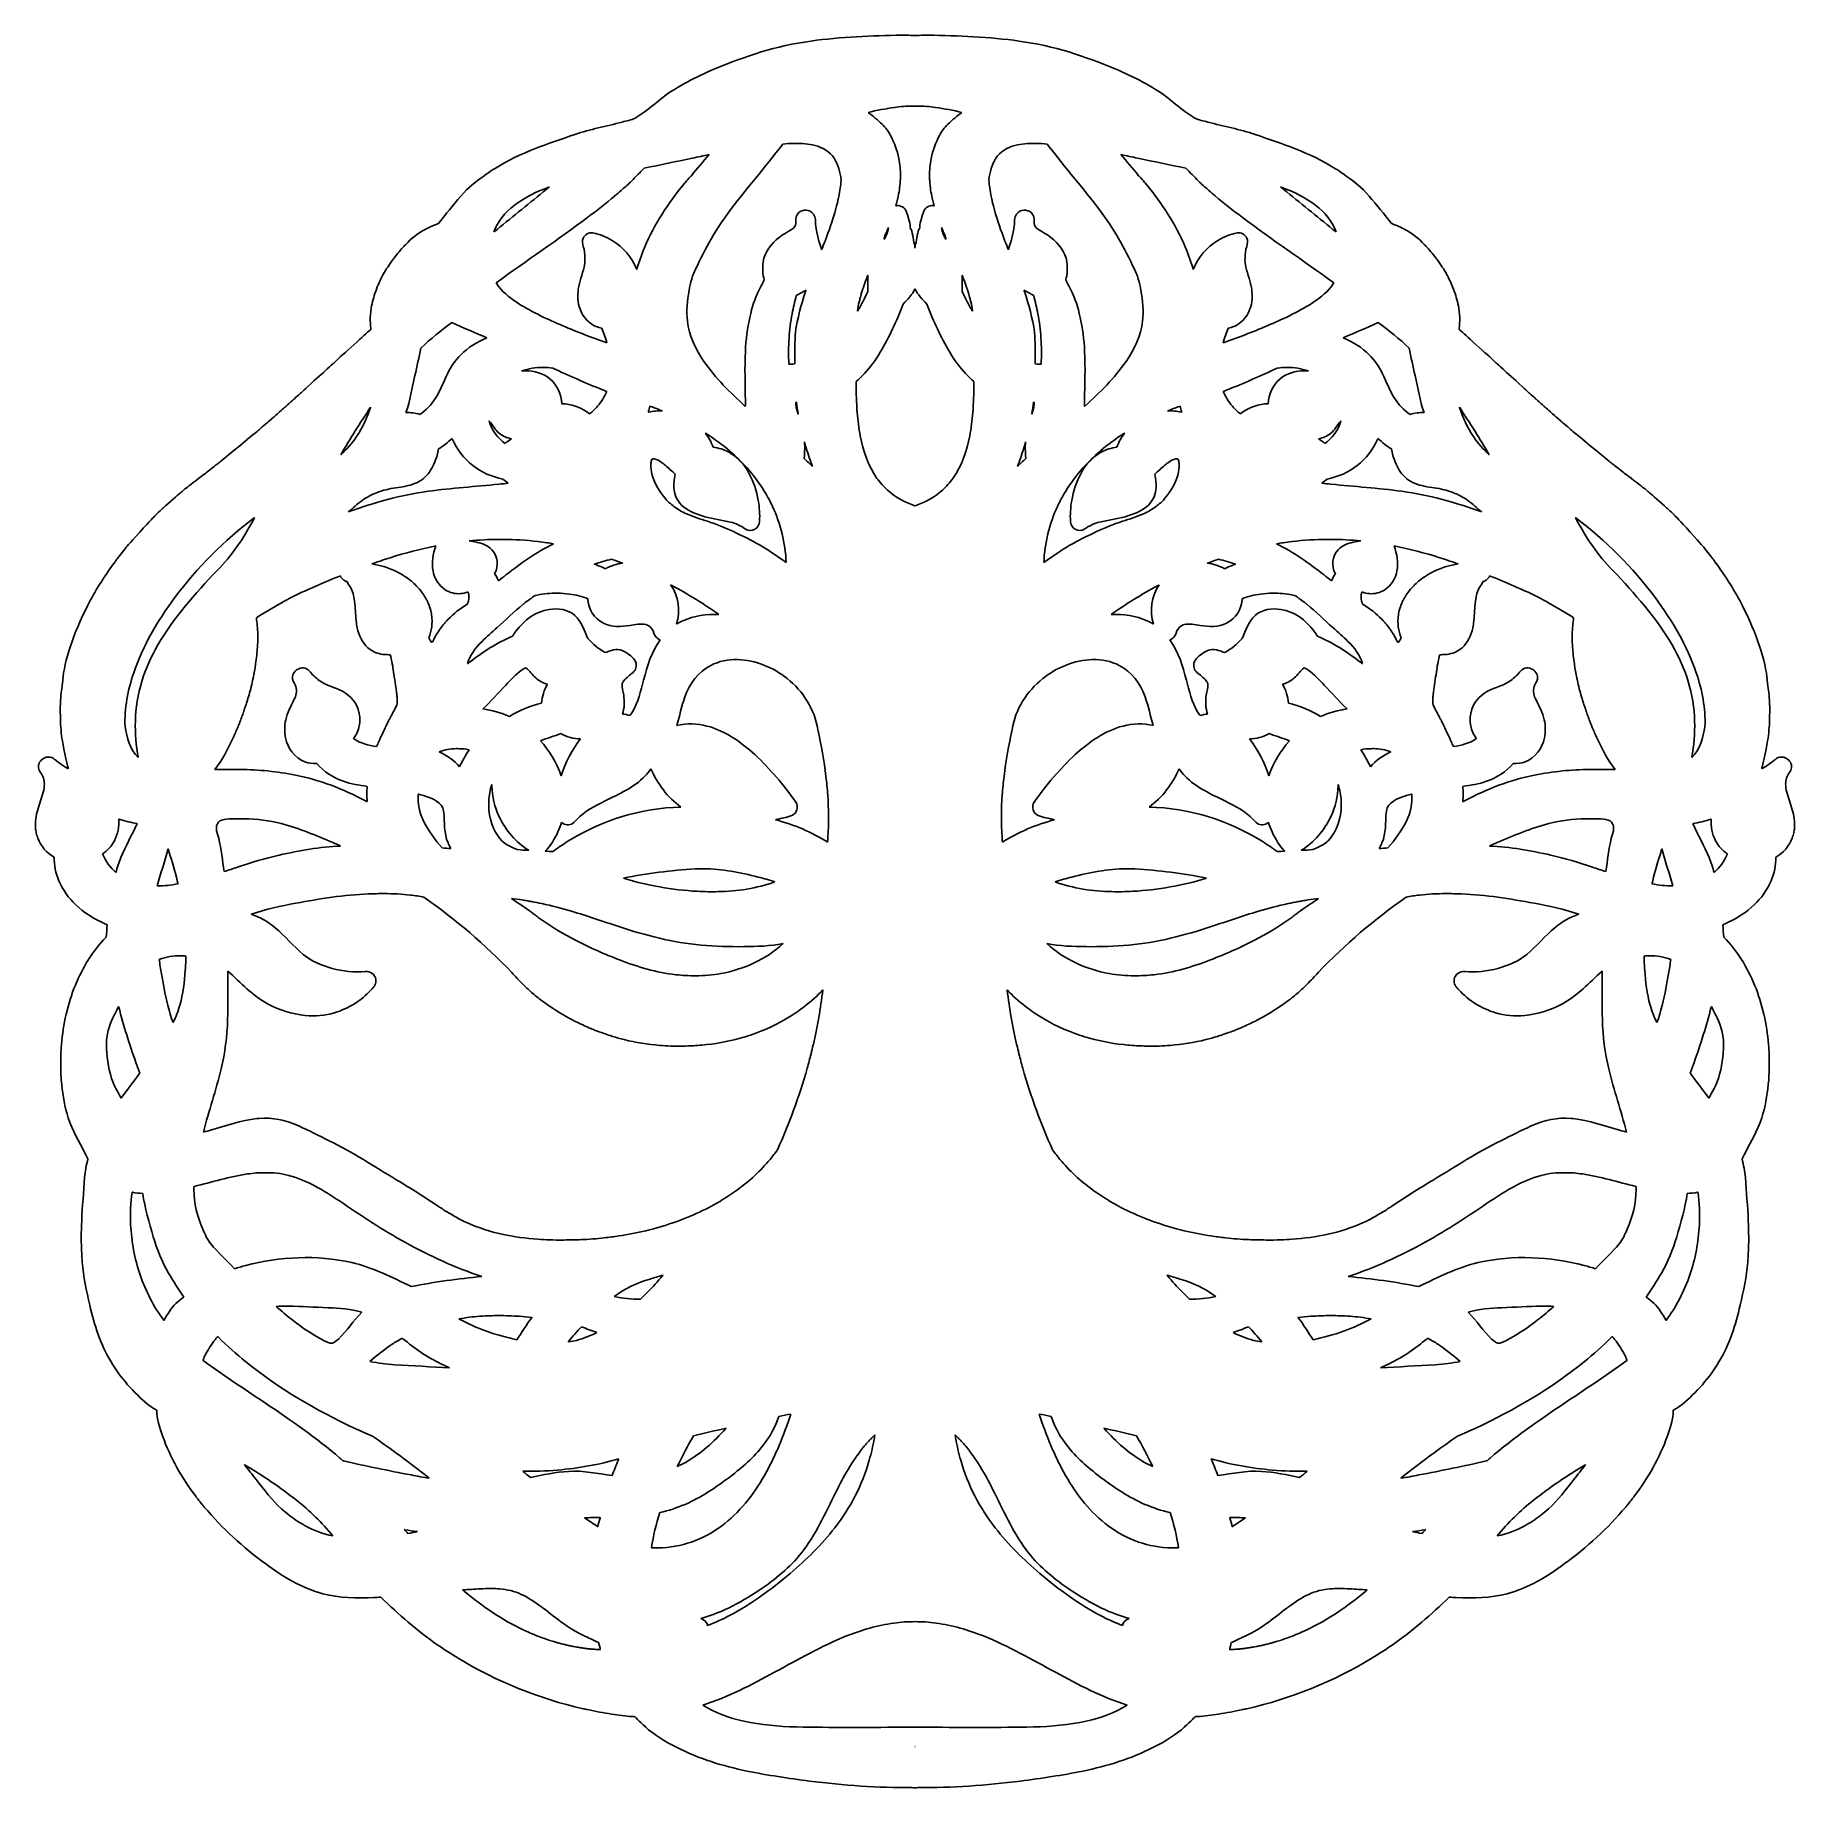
# Model space of a CAD drawing. Extents: x -0.1 to 12.1, y 0 to 12.1.
import ezdxf

# ---------------------------------------------------------------- set-up
doc = ezdxf.new("R2010")
doc.units = 0
doc.layers.add('Purple', color=7, linetype='CONTINUOUS')

msp = doc.modelspace()

# ---------------------------------------------------------------- linework, layer by layer
at = {"layer": 'Purple', "color": 6}
for points in [[(5.909538, 12.067292)], [(6, 12.065495)], [(6.090462, 12.067292)], [(5.310852, 11.306132)], [(6.689148, 11.306132)], [(4.57904, 11.243693)], [(7.42096, 11.243693)], [(5.816976, 10.741231)], [(6.183024, 10.741231)], [(6, 10.597131)], [(5.674843, 10.411681)], [(6.325156, 10.411681)], [(5.247904, 10.306986)], [(6.752095, 10.306986)], [(3.433236, 9.775038)], [(8.566764, 9.775038)], [(2.243551, 9.499735)], [(4.170817, 9.508138)], [(5.176819, 9.535684)], [(6.823181, 9.535684)], [(7.829183, 9.508138)], [(9.756449, 9.499735)], [(3.060465, 9.406392)], [(8.939534, 9.406392)], [(2.805237, 9.28481)], [(4.553955, 9.322185)], [(5.236591, 9.262614)], [(6.763408, 9.262614)], [(7.446044, 9.322185)], [(9.194763, 9.28481)], [(6, 8.820201)], [(1.436997, 8.727057)], [(10.563003, 8.727057)], [(2.693256, 8.543091)], [(3.145304, 8.58844)], [(8.854695, 8.58844)], [(9.306744, 8.543091)], [(3.906392, 8.45168)], [(8.093607, 8.45168)], [(2.034834, 8.337279)], [(4.313985, 8.274638)], [(7.686015, 8.274638)], [(9.965176, 8.337279)], [(3.531982, 8.216959)], [(8.468017, 8.216959)], [(3.314107, 7.701924)], [(4.774475, 7.759236)], [(7.225525, 7.759236)], [(8.685892, 7.701924)], [(3.556763, 7.247803)], [(8.443237, 7.247803)], [(2.834228, 7.144305)], [(9.165771, 7.144305)], [(4.177816, 7.005656)], [(7.822184, 7.005656)], [(2.572408, 6.830037)], [(3.080751, 6.896342)], [(8.919248, 6.896342)], [(9.427592, 6.830037)], [(0.505981, 6.658733)], [(1.373611, 6.660088)], [(10.626389, 6.660088)], [(11.494013, 6.658733)], [(4.541907, 6.31545)], [(7.458093, 6.31545)], [(2.337852, 6.144082)], [(3.21521, 6.109619)], [(8.78479, 6.109619)], [(9.662147, 6.144082)], [(0.934237, 5.715382)], [(11.065762, 5.715382)], [(0.505822, 5.361536)], [(11.494178, 5.361536)], [(1.516569, 4.218511)], [(10.483431, 4.218511)], [(1.676285, 3.296893)], [(10.323715, 3.296893)], [(3.128796, 3.232386)], [(8.871204, 3.232386)], [(1.189168, 3.086873)], [(3.699353, 3.155728)], [(8.300646, 3.155728)], [(10.810832, 3.086873)], [(4.693663, 2.452727)], [(7.306336, 2.452727)], [(5.723307, 2.409363)], [(6.276692, 2.409363)], [(1.37756, 2.201252)], [(3.953186, 2.236043)], [(8.046813, 2.236043)], [(10.622439, 2.201252)], [(3.82662, 1.835218)], [(8.17338, 1.835218)], [(2.480516, 1.754882)], [(9.519484, 1.754882)], [(3.075785, 1.349075)], [(8.924214, 1.349075)], [(2.833739, 0.876931)], [(9.166198, 0.876931)], [(6, 0.39138)]]:
    msp.add_lwpolyline(points, close=True, dxfattribs=at)
for points in [[(3.478156, 11.020423), (3.435091, 10.985576)], [(8.521843, 11.020423), (8.564908, 10.985576)], [(2.803106, 10.084849), (2.804299, 10.084326), (2.804352, 10.084302)], [(9.196893, 10.084849), (9.195701, 10.084326), (9.195647, 10.084302)], [(2.243551, 9.499735), (2.243388, 9.499268)], [(9.756449, 9.499735), (9.756612, 9.499268)], [(2.572408, 6.830037), (2.573547, 6.829813)], [(3.080749, 6.896342), (3.080812, 6.888468), (3.080833, 6.888468)], [(8.91925, 6.896342), (8.919188, 6.888468), (8.919167, 6.888468)], [(9.427592, 6.830037), (9.426452, 6.829813)], [(0.505981, 6.658732), (0.506877, 6.658407), (0.507507, 6.658204)], [(11.494018, 6.658732), (11.493122, 6.658407), (11.492487, 6.658204)], [(0.84694, 6.452278), (0.854078, 6.428609)], [(11.153059, 6.452278), (11.145922, 6.428609)], [(0.597297, 4.084142), (0.598569, 4.083867), (0.599323, 4.083704)], [(11.402703, 4.084142), (11.401431, 4.083867), (11.400677, 4.083704)], [(4.261173, 3.511293), (4.257659, 3.5071)], [(7.738826, 3.511293), (7.742341, 3.5071)], [(2.462403, 3.076644), (2.466644, 3.073168)], [(9.537597, 3.076644), (9.533356, 3.073168)], [(5.142782, 2.553284), (5.142595, 2.552705)], [(6.857218, 2.553284), (6.857404, 2.552705)]]:
    msp.add_lwpolyline(points, dxfattribs=at)
for points in [[(5.282408, 12.026939), (5.039619, 11.993899), (4.831554, 11.922577), (4.618474, 11.835005)], [(5.909538, 12.067292), (5.700017, 12.064851), (5.490197, 12.055033), (5.282408, 12.026939)], [(5.970188, 12.066353), (5.949977, 12.066966), (5.929758, 12.067357), (5.909538, 12.067292)], [(6, 12.065495), (5.990046, 12.066015), (5.979919, 12.065673), (5.970188, 12.066353)], [(6.029812, 12.066353), (6.02008, 12.065673), (6.009954, 12.066015), (6, 12.065495)], [(6.090462, 12.067292), (6.070241, 12.067356), (6.050023, 12.066966), (6.029812, 12.066353)], [(6.717592, 12.026939), (6.509803, 12.055033), (6.299983, 12.064851), (6.090462, 12.067292)], [(7.381526, 11.835004), (7.168446, 11.922577), (6.96038, 11.993899), (6.717592, 12.026939)], [(4.618474, 11.835005), (4.496451, 11.784855), (4.346532, 11.704972), (4.270853, 11.645792)], [(7.729146, 11.645792), (7.653467, 11.704972), (7.503549, 11.784855), (7.381526, 11.835004)], [(4.214606, 11.601556), (4.177248, 11.572229), (4.126351, 11.530657), (4.069621, 11.4941)], [(4.270853, 11.645792), (4.261207, 11.638734), (4.251965, 11.630883), (4.214606, 11.601556)], [(5.675907, 11.534122), (5.736451, 11.548143), (5.797051, 11.560515), (5.858138, 11.569014)], [(5.858138, 11.569014), (5.898419, 11.574561), (5.941136, 11.578699), (5.98267, 11.578779)], [(5.98267, 11.578779), (5.98833, 11.578595), (5.994167, 11.578462), (6, 11.578653)], [(6, 11.578653), (6.005833, 11.578462), (6.01167, 11.578596), (6.01733, 11.578779)], [(6.01733, 11.578779), (6.058864, 11.578699), (6.101581, 11.574561), (6.141862, 11.569014)], [(6.141862, 11.569014), (6.202948, 11.560515), (6.263549, 11.548143), (6.324093, 11.534122)], [(7.785393, 11.601556), (7.748035, 11.630883), (7.738792, 11.638734), (7.729146, 11.645792)], [(7.930379, 11.4941), (7.873649, 11.530657), (7.822752, 11.572229), (7.785393, 11.601556)], [(3.978312, 11.467997), (3.869988, 11.438237), (3.758692, 11.418537), (3.652436, 11.382079)], [(4.069621, 11.4941), (4.040296, 11.482348), (4.008836, 11.476383), (3.978312, 11.467997)], [(5.772953, 11.452721), (5.742813, 11.482355), (5.710177, 11.509402), (5.675907, 11.534122)], [(5.831791, 11.374474), (5.817823, 11.404367), (5.796852, 11.430206), (5.772953, 11.452721)], [(6.227047, 11.452721), (6.203148, 11.430206), (6.182176, 11.404367), (6.168209, 11.374474)], [(6.324093, 11.534122), (6.289823, 11.509402), (6.257186, 11.482355), (6.227047, 11.452721)], [(8.021688, 11.467997), (7.991163, 11.476383), (7.959704, 11.482348), (7.930379, 11.4941)], [(8.347564, 11.382079), (8.241307, 11.418537), (8.130011, 11.438237), (8.021688, 11.467997)], [(3.652436, 11.382079), (3.462445, 11.316891), (3.284336, 11.261649), (3.098185, 11.145609)], [(4.708802, 10.837667), (4.830427, 11.000604), (4.964206, 11.153981), (5.087484, 11.315633)], [(5.087484, 11.315633), (5.115347, 11.317832), (5.135186, 11.320794), (5.17682, 11.320785)], [(5.17682, 11.320785), (5.218454, 11.320775), (5.265296, 11.317644), (5.310852, 11.306132)], [(5.310852, 11.306132), (5.362794, 11.293118), (5.412103, 11.263804), (5.441569, 11.21816)], [(5.888472, 11.215925), (5.877645, 11.271237), (5.858147, 11.32467), (5.831791, 11.374474)], [(6.168209, 11.374474), (6.141853, 11.32467), (6.122355, 11.271237), (6.111528, 11.215925)], [(6.689148, 11.306132), (6.637205, 11.293118), (6.587896, 11.263804), (6.558431, 11.21816)], [(6.82318, 11.320785), (6.781546, 11.320775), (6.734703, 11.317644), (6.689148, 11.306132)], [(6.912515, 11.315633), (6.884652, 11.317832), (6.864814, 11.320794), (6.82318, 11.320785)], [(7.291198, 10.837667), (7.169573, 11.000604), (7.035794, 11.153981), (6.912515, 11.315633)], [(8.90181, 11.145609), (8.715664, 11.261649), (8.537554, 11.316891), (8.347564, 11.382079)], [(4.131286, 11.149353), (4.242025, 11.172524), (4.352853, 11.195319), (4.463541, 11.218729)], [(4.57904, 11.243693), (4.538057, 11.195382), (4.496483, 11.147539), (4.456929, 11.098042)], [(4.463541, 11.218729), (4.502057, 11.22698), (4.540527, 11.235431), (4.57904, 11.243693)], [(5.441569, 11.21816), (5.470539, 11.174026), (5.484466, 11.121453), (5.489502, 11.069356)], [(5.897058, 11.156274), (5.895481, 11.1763), (5.892823, 11.19623), (5.888472, 11.215925)], [(6.111528, 11.215925), (6.107176, 11.19623), (6.104519, 11.1763), (6.102942, 11.156274)], [(6.558431, 11.21816), (6.529461, 11.174026), (6.515533, 11.121453), (6.510498, 11.069356)], [(7.420959, 11.243693), (7.461942, 11.195382), (7.503517, 11.147539), (7.54307, 11.098042)], [(7.536458, 11.218729), (7.497943, 11.22698), (7.459473, 11.235431), (7.42096, 11.243693)], [(7.868713, 11.149353), (7.757975, 11.172524), (7.647147, 11.195319), (7.536458, 11.218729)], [(3.098185, 11.145609), (3.063344, 11.123623), (3.029178, 11.100177), (2.955883, 11.045167)], [(3.978637, 11.00177), (4.00072, 11.020902), (4.023213, 11.039647), (4.043375, 11.060852)], [(4.043375, 11.060852), (4.072463, 11.090569), (4.101753, 11.120078), (4.131286, 11.149353)], [(4.415507, 11.051269), (4.411449, 11.047721), (4.407761, 11.043722), (4.404622, 11.039327)], [(4.451355, 11.092285), (4.439223, 11.078782), (4.426949, 11.065365), (4.415507, 11.051269)], [(4.456929, 11.098042), (4.45499, 11.096195), (4.453107, 11.094293), (4.451355, 11.092285)], [(5.489502, 11.069356), (5.488158, 11.030631), (5.48078, 10.992397), (5.47406, 10.954284)], [(5.881064, 10.941898), (5.889693, 10.980618), (5.895907, 11.019836), (5.898337, 11.059452)], [(5.899499, 11.095076), (5.899646, 11.115477), (5.898894, 11.135926), (5.897058, 11.156274)], [(5.898337, 11.059452), (5.898389, 11.061211), (5.898389, 11.06298), (5.898441, 11.064741)], [(5.898441, 11.064741), (5.899006, 11.074829), (5.899407, 11.084942), (5.899499, 11.095076)], [(6.102942, 11.156274), (6.101106, 11.135926), (6.100354, 11.115477), (6.100501, 11.095076)], [(6.100501, 11.095076), (6.100594, 11.084942), (6.100994, 11.074829), (6.101558, 11.064741)], [(6.101558, 11.064741), (6.101611, 11.06298), (6.101611, 11.061211), (6.101663, 11.059452)], [(6.101663, 11.059452), (6.104093, 11.019836), (6.110307, 10.980618), (6.118936, 10.941898)], [(6.510498, 11.069356), (6.511842, 11.030631), (6.519219, 10.992397), (6.52594, 10.954284)], [(7.54307, 11.098042), (7.54501, 11.096195), (7.546893, 11.094293), (7.548645, 11.092285)], [(7.548645, 11.092285), (7.560777, 11.078782), (7.57305, 11.065365), (7.584493, 11.051269)], [(7.584493, 11.051269), (7.58855, 11.047721), (7.592238, 11.043722), (7.595377, 11.039327)], [(7.956624, 11.060852), (7.927537, 11.090569), (7.898247, 11.120078), (7.868713, 11.149353)], [(8.021362, 11.00177), (7.999279, 11.020902), (7.976787, 11.039647), (7.956624, 11.060852)], [(9.044113, 11.045167), (8.970817, 11.100177), (8.936651, 11.123623), (8.90181, 11.145609)], [(2.955883, 11.045167), (2.882587, 10.990158), (2.712056, 10.768107), (2.712056, 10.768107)], [(3.435091, 10.985576), (3.321711, 10.893822), (3.208511, 10.801845), (3.094833, 10.710461)], [(3.234545, 10.892953), (3.307555, 10.949243), (3.391834, 10.989114), (3.478156, 11.020423)], [(3.743001, 10.811564), (3.80541, 10.858977), (3.867013, 10.907508), (3.927225, 10.957682)], [(3.927225, 10.957682), (3.927969, 10.958335), (3.928553, 10.95913), (3.92926, 10.959818)], [(3.92926, 10.959818), (3.943579, 10.971632), (3.957928, 10.983452), (3.971618, 10.995992)], [(3.971618, 10.995992), (3.974068, 10.997781), (3.976447, 10.99968), (3.978637, 11.00177)], [(4.404622, 11.039327), (4.29521, 10.908542), (4.202803, 10.762949), (4.135437, 10.60614)], [(5.47406, 10.954284), (5.471986, 10.942525), (5.469152, 10.930911), (5.466394, 10.919294)], [(5.875205, 10.917077), (5.87686, 10.923684), (5.878407, 10.930315), (5.879925, 10.936954)], [(5.879925, 10.936954), (5.880299, 10.938603), (5.880699, 10.940247), (5.881064, 10.941898)], [(6.118936, 10.941898), (6.119301, 10.940247), (6.119701, 10.938603), (6.120075, 10.936954)], [(6.120075, 10.936954), (6.121592, 10.930315), (6.12314, 10.923684), (6.124795, 10.917077)], [(6.52594, 10.954284), (6.528013, 10.942525), (6.530848, 10.930911), (6.533605, 10.919294)], [(7.595377, 11.039327), (7.70479, 10.908542), (7.797197, 10.762949), (7.864563, 10.60614)], [(8.028381, 10.995992), (8.025932, 10.997781), (8.023553, 10.99968), (8.021362, 11.00177)], [(8.07074, 10.959818), (8.05642, 10.971632), (8.042071, 10.983452), (8.028381, 10.995992)], [(8.072774, 10.957682), (8.072031, 10.958335), (8.071446, 10.95913), (8.07074, 10.959818)], [(8.256999, 10.811564), (8.19459, 10.858977), (8.132987, 10.907508), (8.072774, 10.957682)], [(8.765454, 10.892953), (8.692445, 10.949243), (8.608166, 10.989114), (8.521843, 11.020423)], [(8.564908, 10.985576), (8.678288, 10.893822), (8.791488, 10.801845), (8.905167, 10.710461)], [(9.287939, 10.768107), (9.287939, 10.768107), (9.117409, 10.990158), (9.044113, 11.045167)], [(3.094833, 10.710461), (3.120998, 10.784044), (3.173329, 10.845679), (3.234545, 10.892953)], [(3.109842, 10.358378), (3.319412, 10.511504), (3.535812, 10.655156), (3.743001, 10.811564)], [(4.473308, 10.425435), (4.538626, 10.569578), (4.614626, 10.710302), (4.708802, 10.837667)], [(5.195719, 10.841003), (5.179907, 10.825604), (5.178197, 10.802061), (5.178202, 10.781331)], [(5.29897, 10.833313), (5.275911, 10.865467), (5.223338, 10.868827), (5.195719, 10.841003)], [(5.315287, 10.751342), (5.311064, 10.778784), (5.31727, 10.809797), (5.29897, 10.833313)], [(5.446434, 10.841254), (5.432716, 10.790461), (5.406731, 10.718035), (5.379109, 10.646993)], [(5.466394, 10.919294), (5.460194, 10.893169), (5.460151, 10.892047), (5.446434, 10.841254)], [(5.876934, 10.891299), (5.873993, 10.891097), (5.871045, 10.890734), (5.868125, 10.8902)], [(5.868125, 10.8902), (5.868187, 10.89041), (5.868229, 10.890622), (5.868287, 10.890832)], [(5.868287, 10.890832), (5.870011, 10.897046), (5.871637, 10.903285), (5.873252, 10.909529)], [(5.873252, 10.909529), (5.873902, 10.912046), (5.874575, 10.914555), (5.875205, 10.917077)], [(5.939719, 10.852786), (5.929366, 10.877143), (5.9034, 10.893287), (5.876934, 10.891299)], [(5.955588, 10.80174), (5.950586, 10.818854), (5.94573, 10.836033), (5.939719, 10.852786)], [(6.06028, 10.852786), (6.054269, 10.836033), (6.049414, 10.818854), (6.044411, 10.80174)], [(6.123065, 10.891299), (6.096599, 10.893287), (6.070634, 10.877143), (6.06028, 10.852786)], [(6.131875, 10.8902), (6.128954, 10.890734), (6.126007, 10.891097), (6.123065, 10.891299)], [(6.124795, 10.917077), (6.125425, 10.914555), (6.126098, 10.912046), (6.126748, 10.909529)], [(6.126748, 10.909529), (6.128362, 10.903285), (6.129989, 10.897046), (6.131712, 10.890832)], [(6.131712, 10.890832), (6.131775, 10.890622), (6.131816, 10.89041), (6.131875, 10.8902)], [(6.533605, 10.919294), (6.539806, 10.893169), (6.539849, 10.892047), (6.553566, 10.841254)], [(6.553566, 10.841254), (6.567283, 10.790461), (6.593268, 10.718035), (6.62089, 10.646993)], [(6.684713, 10.751342), (6.688935, 10.778784), (6.68273, 10.809797), (6.701029, 10.833313)], [(6.701029, 10.833313), (6.724089, 10.865467), (6.776662, 10.868827), (6.80428, 10.841003)], [(6.80428, 10.841003), (6.820092, 10.825604), (6.821802, 10.802061), (6.821798, 10.781331)], [(7.526692, 10.425435), (7.461373, 10.569578), (7.385373, 10.710302), (7.291198, 10.837667)], [(8.890157, 10.358378), (8.680587, 10.511504), (8.464187, 10.655156), (8.256999, 10.811564)], [(8.905167, 10.710461), (8.879001, 10.784044), (8.826671, 10.845679), (8.765454, 10.892953)], [(2.615153, 10.72465), (2.567137, 10.697854), (2.523335, 10.663401), (2.485982, 10.623189)], [(2.637441, 10.736068), (2.619173, 10.726968), (2.61718, 10.725779), (2.615153, 10.72465)], [(2.681173, 10.755615), (2.668292, 10.750761), (2.65571, 10.745168), (2.637441, 10.736068)], [(2.712056, 10.768107), (2.712056, 10.768107), (2.690883, 10.760767), (2.681173, 10.755615)], [(3.77773, 10.703247), (3.750364, 10.707607), (3.72115, 10.692003), (3.710449, 10.66628)], [(3.910217, 10.651489), (3.869493, 10.676175), (3.824542, 10.69426), (3.77773, 10.703247)], [(5.160624, 10.736287), (5.130072, 10.711799), (5.093002, 10.697018), (5.062703, 10.672078)], [(5.178202, 10.781331), (5.178206, 10.764775), (5.174442, 10.746619), (5.160624, 10.736287)], [(5.355123, 10.585652), (5.340447, 10.640506), (5.320797, 10.694459), (5.315287, 10.751342)], [(5.792846, 10.684102), (5.80126, 10.702986), (5.809325, 10.722018), (5.816976, 10.741231)], [(5.810099, 10.707377), (5.806475, 10.694891), (5.800553, 10.6833), (5.79539, 10.671427)], [(5.811991, 10.713155), (5.811337, 10.711235), (5.810563, 10.709362), (5.810099, 10.707377)], [(5.813965, 10.72288), (5.813116, 10.719715), (5.812578, 10.716422), (5.811991, 10.713155)], [(5.816976, 10.741231), (5.816384, 10.735026), (5.815629, 10.728854), (5.813965, 10.72288)], [(5.966127, 10.74274), (5.969581, 10.763073), (5.960206, 10.782377), (5.955588, 10.80174)], [(5.965109, 10.738243), (5.965434, 10.739747), (5.965929, 10.741201), (5.966127, 10.74274)], [(5.97752, 10.715131), (5.975171, 10.723688), (5.970788, 10.731517), (5.965109, 10.738243)], [(5.989808, 10.65491), (5.986549, 10.675135), (5.982491, 10.695262), (5.97752, 10.715131)], [(6.02248, 10.715131), (6.017509, 10.695262), (6.013451, 10.675135), (6.010191, 10.65491)], [(6.03489, 10.738243), (6.029212, 10.731517), (6.024828, 10.723688), (6.02248, 10.715131)], [(6.044411, 10.80174), (6.039794, 10.782377), (6.030418, 10.763073), (6.033873, 10.74274)], [(6.033873, 10.74274), (6.03407, 10.741201), (6.034565, 10.739747), (6.03489, 10.738243)], [(6.183024, 10.741231), (6.183616, 10.735026), (6.184371, 10.728854), (6.186035, 10.72288)], [(6.207153, 10.684102), (6.19874, 10.702986), (6.190674, 10.722018), (6.183024, 10.741231)], [(6.186035, 10.72288), (6.186884, 10.719715), (6.187422, 10.716422), (6.188008, 10.713155)], [(6.188008, 10.713155), (6.188663, 10.711235), (6.189436, 10.709362), (6.189901, 10.707377)], [(6.189901, 10.707377), (6.193524, 10.694891), (6.199447, 10.6833), (6.20461, 10.671427)], [(6.644877, 10.585652), (6.659552, 10.640506), (6.679202, 10.694459), (6.684713, 10.751342)], [(6.821798, 10.781331), (6.821794, 10.764775), (6.825557, 10.746619), (6.839376, 10.736287)], [(6.839376, 10.736287), (6.869928, 10.711799), (6.906997, 10.697018), (6.937296, 10.672078)], [(8.089782, 10.651489), (8.130507, 10.676175), (8.175458, 10.69426), (8.222269, 10.703247)], [(8.222269, 10.703247), (8.249636, 10.707607), (8.27885, 10.692003), (8.289551, 10.66628)], [(9.318823, 10.755615), (9.309113, 10.760767), (9.287939, 10.768107), (9.287939, 10.768107)], [(9.362554, 10.736068), (9.344286, 10.745168), (9.331704, 10.750761), (9.318823, 10.755615)], [(9.384842, 10.72465), (9.382816, 10.725779), (9.380823, 10.726968), (9.362554, 10.736068)], [(9.514013, 10.623189), (9.476661, 10.663401), (9.432858, 10.697854), (9.384842, 10.72465)], [(2.440897, 10.573567), (2.437604, 10.570311), (2.434562, 10.566771), (2.431885, 10.563008)], [(2.473124, 10.610372), (2.462358, 10.598169), (2.450881, 10.586426), (2.440897, 10.573567)], [(2.485982, 10.623189), (2.481317, 10.619296), (2.476986, 10.614986), (2.473124, 10.610372)], [(3.710449, 10.66628), (3.702012, 10.648673), (3.704396, 10.627679), (3.710957, 10.61027)], [(3.710957, 10.61027), (3.71913, 10.583884), (3.723538, 10.556322), (3.722839, 10.528666)], [(4.079793, 10.449808), (4.047647, 10.533379), (3.986821, 10.605247), (3.910217, 10.651489)], [(4.135437, 10.60614), (4.113762, 10.555222), (4.095067, 10.503006), (4.079793, 10.449808)], [(5.062703, 10.672078), (5.008696, 10.629871), (4.964402, 10.57129), (4.951843, 10.502726)], [(5.379109, 10.646993), (5.371202, 10.626515), (5.363195, 10.606066), (5.355123, 10.585652)], [(5.784403, 10.664449), (5.78722, 10.670999), (5.790069, 10.677536), (5.792846, 10.684102)], [(5.787964, 10.659525), (5.786858, 10.661236), (5.785663, 10.662854), (5.784403, 10.664449)], [(5.78953, 10.661946), (5.789044, 10.661116), (5.788468, 10.660344), (5.787964, 10.659525)], [(5.79539, 10.671427), (5.793225, 10.668398), (5.791205, 10.665266), (5.78953, 10.661946)], [(5.990337, 10.653201), (5.990188, 10.653782), (5.989974, 10.654336), (5.989808, 10.65491)], [(6, 10.597131), (5.997167, 10.615892), (5.994067, 10.634605), (5.990337, 10.653201)], [(6.009662, 10.653201), (6.005933, 10.634605), (6.002833, 10.615892), (6, 10.597131)], [(6.010191, 10.65491), (6.010026, 10.654336), (6.009811, 10.653782), (6.009662, 10.653201)], [(6.20461, 10.671427), (6.206775, 10.668398), (6.208795, 10.665266), (6.210469, 10.661946)], [(6.215596, 10.664449), (6.21278, 10.670999), (6.209931, 10.677536), (6.207153, 10.684102)], [(6.210469, 10.661946), (6.210956, 10.661116), (6.211532, 10.660344), (6.212036, 10.659525)], [(6.212036, 10.659525), (6.213142, 10.661236), (6.214336, 10.662854), (6.215596, 10.664449)], [(6.62089, 10.646993), (6.628798, 10.626515), (6.636805, 10.606066), (6.644877, 10.585652)], [(6.937296, 10.672078), (6.991304, 10.629871), (7.035598, 10.57129), (7.048157, 10.502726)], [(7.864563, 10.60614), (7.886238, 10.555222), (7.904933, 10.503006), (7.920206, 10.449808)], [(7.920206, 10.449808), (7.952353, 10.533379), (8.013178, 10.605247), (8.089782, 10.651489)], [(8.289042, 10.61027), (8.28087, 10.583884), (8.276462, 10.556322), (8.277161, 10.528666)], [(8.289551, 10.66628), (8.297988, 10.648673), (8.295604, 10.627679), (8.289042, 10.61027)], [(9.526871, 10.610372), (9.523009, 10.614986), (9.518678, 10.619296), (9.514013, 10.623189)], [(9.559098, 10.573567), (9.549115, 10.586426), (9.537637, 10.598169), (9.526871, 10.610372)], [(9.568111, 10.563008), (9.565433, 10.566771), (9.562392, 10.570311), (9.559098, 10.573567)], [(2.354004, 10.4564), (2.344562, 10.440878), (2.334509, 10.425547), (2.326701, 10.409118)], [(2.36147, 10.467183), (2.35872, 10.463769), (2.356156, 10.460193), (2.354004, 10.4564)], [(2.394409, 10.514221), (2.38339, 10.498592), (2.371615, 10.483389), (2.36147, 10.467183)], [(2.401347, 10.523112), (2.398825, 10.520317), (2.396446, 10.517393), (2.394409, 10.514221)], [(2.431885, 10.563008), (2.421728, 10.549732), (2.410725, 10.536964), (2.401347, 10.523112)], [(3.716959, 10.467366), (3.705083, 10.415843), (3.683113, 10.366794), (3.676595, 10.314005)], [(3.722839, 10.528666), (3.723418, 10.508062), (3.721838, 10.487431), (3.716959, 10.467366)], [(4.951843, 10.502726), (4.945948, 10.457054), (4.949056, 10.417098), (4.959594, 10.378784)], [(7.048157, 10.502726), (7.054051, 10.457054), (7.050943, 10.417098), (7.040405, 10.378784)], [(8.277161, 10.528666), (8.276581, 10.508062), (8.278162, 10.487431), (8.28304, 10.467366)], [(8.28304, 10.467366), (8.294917, 10.415843), (8.316887, 10.366794), (8.323405, 10.314005)], [(9.598649, 10.523112), (9.58927, 10.536964), (9.578267, 10.549732), (9.568111, 10.563008)], [(9.605586, 10.514221), (9.60355, 10.517393), (9.601171, 10.520317), (9.598649, 10.523112)], [(9.638525, 10.467183), (9.62838, 10.483389), (9.616606, 10.498592), (9.605586, 10.514221)], [(9.645992, 10.4564), (9.64384, 10.460193), (9.641276, 10.463769), (9.638525, 10.467183)], [(9.673295, 10.409118), (9.665486, 10.425547), (9.655433, 10.440878), (9.645992, 10.4564)], [(2.295878, 10.34493), (2.287708, 10.325916), (2.280292, 10.306531), (2.273427, 10.285332)], [(2.297139, 10.34729), (2.296742, 10.346489), (2.29624, 10.345748), (2.295878, 10.34493)], [(2.321614, 10.400126), (2.313175, 10.382682), (2.303798, 10.365514), (2.297139, 10.34729)], [(2.326701, 10.409118), (2.324824, 10.406224), (2.323076, 10.40324), (2.321614, 10.400126)], [(3.128479, 10.330627), (3.121611, 10.339416), (3.115288, 10.348638), (3.109842, 10.358378)], [(3.266764, 10.214518), (3.216186, 10.247227), (3.166596, 10.283462), (3.128479, 10.330627)], [(4.440654, 10.306661), (4.444907, 10.333084), (4.451678, 10.358671), (4.459087, 10.384175)], [(4.459087, 10.384175), (4.463145, 10.398145), (4.467304, 10.412185), (4.473308, 10.425435)], [(4.959594, 10.378784), (4.957432, 10.375443), (4.955719, 10.371868), (4.91586, 10.292308)], [(5.638548, 10.311644), (5.640954, 10.319093), (5.64347, 10.326512), (5.645994, 10.333922)], [(5.645994, 10.333922), (5.646994, 10.336832), (5.647987, 10.339747), (5.649005, 10.34265)], [(5.649005, 10.34265), (5.652222, 10.351923), (5.65564, 10.361102), (5.658995, 10.370319)], [(5.658995, 10.370319), (5.664141, 10.384172), (5.669405, 10.397966), (5.674843, 10.411681)], [(5.674845, 10.411682), (5.673881, 10.385571), (5.674563, 10.359367), (5.674214, 10.333231)], [(5.674214, 10.333231), (5.674215, 10.326387), (5.674203, 10.319548), (5.674193, 10.312703)], [(6.325154, 10.411682), (6.326119, 10.385571), (6.325437, 10.359367), (6.325786, 10.333231)], [(6.341005, 10.370319), (6.335859, 10.384172), (6.330595, 10.397966), (6.325156, 10.411681)], [(6.325786, 10.333231), (6.325784, 10.326387), (6.325796, 10.319548), (6.325806, 10.312703)], [(6.350994, 10.34265), (6.347778, 10.351923), (6.34436, 10.361102), (6.341005, 10.370319)], [(6.354006, 10.333922), (6.353006, 10.336832), (6.352013, 10.339747), (6.350994, 10.34265)], [(6.361452, 10.311644), (6.359045, 10.319093), (6.35653, 10.326512), (6.354006, 10.333922)], [(7.040405, 10.378784), (7.042567, 10.375443), (7.044281, 10.371868), (7.084139, 10.292308)], [(7.540913, 10.384175), (7.536855, 10.398145), (7.532696, 10.412185), (7.526692, 10.425435)], [(7.559345, 10.306661), (7.555092, 10.333084), (7.548321, 10.358671), (7.540913, 10.384175)], [(8.733236, 10.214518), (8.783813, 10.247227), (8.833404, 10.283462), (8.871521, 10.330627)], [(8.871521, 10.330627), (8.878389, 10.339416), (8.884711, 10.348638), (8.890157, 10.358378)], [(9.678381, 10.400126), (9.676919, 10.40324), (9.675171, 10.406224), (9.673295, 10.409118)], [(9.702856, 10.34729), (9.696197, 10.365514), (9.686821, 10.382682), (9.678381, 10.400126)], [(9.704117, 10.34493), (9.703755, 10.345747), (9.703253, 10.346489), (9.702856, 10.34729)], [(9.726569, 10.285332), (9.719703, 10.306531), (9.712287, 10.325916), (9.704117, 10.34493)], [(2.257118, 10.229358), (2.251835, 10.208558), (2.248427, 10.191054), (2.24447, 10.162114)], [(2.273427, 10.285332), (2.266561, 10.264133), (2.262401, 10.250158), (2.257118, 10.229358)], [(3.57017, 10.061808), (3.466487, 10.106065), (3.362559, 10.153879), (3.266764, 10.214518)], [(3.676595, 10.314005), (3.671123, 10.268931), (3.672012, 10.22193), (3.688476, 10.179056)], [(4.429769, 10.093607), (4.422615, 10.164602), (4.426918, 10.23669), (4.440654, 10.306661)], [(4.91586, 10.292308), (4.876002, 10.212747), (4.836577, 10.049079), (4.829407, 9.884704)], [(5.152099, 10.14449), (5.15998, 10.186822), (5.169722, 10.228799), (5.180949, 10.270365)], [(5.245158, 10.299011), (5.213999, 10.207634), (5.188559, 10.113905), (5.175374, 10.018148)], [(5.180949, 10.270365), (5.202839, 10.283336), (5.225355, 10.295214), (5.247904, 10.306986)], [(5.247904, 10.306986), (5.246991, 10.304329), (5.246071, 10.301669), (5.245158, 10.299011)], [(5.60272, 10.16514), (5.605877, 10.185821), (5.609929, 10.20631), (5.614663, 10.226643)], [(5.625283, 10.201354), (5.619619, 10.191177), (5.613793, 10.181054), (5.607806, 10.170939)], [(5.614663, 10.226643), (5.615814, 10.231557), (5.617092, 10.236437), (5.618325, 10.241332)], [(5.618325, 10.241332), (5.619485, 10.245968), (5.620615, 10.250609), (5.621845, 10.255227)], [(5.621845, 10.255227), (5.62398, 10.263204), (5.626216, 10.271145), (5.628538, 10.279072)], [(5.636473, 10.222086), (5.632777, 10.21516), (5.629111, 10.208233), (5.625283, 10.201354)], [(5.628538, 10.279072), (5.628916, 10.280366), (5.629275, 10.281665), (5.629657, 10.282958)], [(5.629657, 10.282958), (5.632235, 10.291643), (5.634926, 10.300309), (5.637694, 10.308938)], [(5.642251, 10.232828), (5.640371, 10.229227), (5.638385, 10.225671), (5.636473, 10.222086)], [(5.637694, 10.308938), (5.637983, 10.309839), (5.638256, 10.310744), (5.638548, 10.311644)], [(5.65106, 10.250264), (5.64813, 10.24445), (5.64526, 10.238595), (5.642251, 10.232828)], [(5.658384, 10.26475), (5.656002, 10.259882), (5.653494, 10.255094), (5.65106, 10.250264)], [(5.658792, 10.265584), (5.658656, 10.265307), (5.65852, 10.265027), (5.658384, 10.26475)], [(5.673786, 10.297302), (5.668881, 10.286624), (5.663905, 10.276049), (5.658792, 10.265584)], [(5.674193, 10.312703), (5.674203, 10.307542), (5.674183, 10.302373), (5.673786, 10.297302)], [(5.881898, 10.118798), (5.895837, 10.148976), (5.904909, 10.181142), (5.918031, 10.211591)], [(5.918031, 10.211591), (5.94722, 10.245091), (5.982616, 10.276108), (6, 10.317723)], [(6, 10.317723), (6.017384, 10.276108), (6.05278, 10.245091), (6.081969, 10.211591)], [(6.081969, 10.211591), (6.095091, 10.181142), (6.104163, 10.148976), (6.118101, 10.118798)], [(6.325806, 10.312703), (6.325796, 10.307542), (6.325817, 10.302373), (6.326214, 10.297302)], [(6.326214, 10.297302), (6.331118, 10.286624), (6.336095, 10.276049), (6.341208, 10.265584)], [(6.341208, 10.265584), (6.341343, 10.265307), (6.34148, 10.265027), (6.341615, 10.26475)], [(6.341615, 10.26475), (6.343998, 10.259882), (6.346506, 10.255094), (6.34894, 10.250264)], [(6.34894, 10.250264), (6.351869, 10.24445), (6.354739, 10.238595), (6.357749, 10.232828)], [(6.357749, 10.232828), (6.359628, 10.229227), (6.361614, 10.225671), (6.363527, 10.222086)], [(6.362306, 10.308938), (6.362016, 10.309839), (6.361743, 10.310744), (6.361452, 10.311644)], [(6.370342, 10.282958), (6.367765, 10.291643), (6.365074, 10.300309), (6.362306, 10.308938)], [(6.363527, 10.222086), (6.367222, 10.21516), (6.370888, 10.208233), (6.374717, 10.201354)], [(6.371461, 10.279072), (6.371083, 10.280366), (6.370725, 10.281665), (6.370342, 10.282958)], [(6.378155, 10.255227), (6.37602, 10.263204), (6.373783, 10.271145), (6.371461, 10.279072)], [(6.374717, 10.201354), (6.380381, 10.191177), (6.386206, 10.181054), (6.392193, 10.170939)], [(6.381674, 10.241332), (6.380514, 10.245968), (6.379384, 10.250609), (6.378155, 10.255227)], [(6.385337, 10.226643), (6.384186, 10.231557), (6.382907, 10.236437), (6.381674, 10.241332)], [(6.397279, 10.16514), (6.394123, 10.185821), (6.390071, 10.20631), (6.385337, 10.226643)], [(6.752095, 10.306986), (6.753009, 10.304329), (6.753929, 10.301669), (6.754842, 10.299011)], [(6.819051, 10.270365), (6.797161, 10.283336), (6.774645, 10.295214), (6.752095, 10.306986)], [(6.754842, 10.299011), (6.786001, 10.207634), (6.811441, 10.113905), (6.824625, 10.018148)], [(6.8479, 10.14449), (6.840019, 10.186822), (6.830278, 10.228799), (6.819051, 10.270365)], [(7.084139, 10.292308), (7.123997, 10.212747), (7.163422, 10.049079), (7.170593, 9.884704)], [(7.57023, 10.093607), (7.577385, 10.164602), (7.573082, 10.23669), (7.559345, 10.306661)], [(8.323405, 10.314005), (8.328876, 10.268931), (8.327987, 10.22193), (8.311523, 10.179056)], [(8.42983, 10.061808), (8.533512, 10.106065), (8.637441, 10.153879), (8.733236, 10.214518)], [(9.742877, 10.229358), (9.737594, 10.250158), (9.733434, 10.264133), (9.726569, 10.285332)], [(9.755525, 10.162114), (9.751568, 10.191054), (9.748161, 10.208558), (9.742877, 10.229358)], [(2.24447, 10.162114), (2.240513, 10.133173), (2.239182, 10.10809), (2.241659, 10.076919)], [(2.590956, 9.907679), (2.655578, 9.973693), (2.730552, 10.028102), (2.803106, 10.084849)], [(2.804352, 10.084302), (2.884403, 10.048831), (2.964635, 10.013768), (3.045037, 9.979101)], [(3.688476, 10.179056), (3.702507, 10.139303), (3.727959, 10.103404), (3.76243, 10.078857)], [(3.76243, 10.078857), (3.785013, 10.062522), (3.811114, 10.051177), (3.838358, 10.045389)], [(4.543336, 9.816874), (4.486973, 9.899704), (4.441119, 9.992968), (4.429769, 10.093607)], [(5.131103, 9.978861), (5.134813, 10.034489), (5.141997, 10.090528), (5.152099, 10.14449)], [(5.602497, 10.162556), (5.602301, 10.162665), (5.602289, 10.163284), (5.60272, 10.16514)], [(5.603229, 10.16335), (5.602922, 10.162917), (5.602644, 10.162545), (5.602497, 10.162556)], [(5.603758, 10.164001), (5.603536, 10.163636), (5.603409, 10.163599), (5.603229, 10.16335)], [(5.607339, 10.170145), (5.606424, 10.168867), (5.604906, 10.165884), (5.603758, 10.164001)], [(5.607806, 10.170939), (5.607649, 10.170673), (5.607496, 10.17041), (5.607339, 10.170145)], [(5.709433, 9.802859), (5.781246, 9.901145), (5.834714, 10.017688), (5.881898, 10.118798)], [(6.118101, 10.118798), (6.165285, 10.017688), (6.218754, 9.901145), (6.290566, 9.802859)], [(6.392193, 10.170939), (6.39235, 10.170673), (6.392504, 10.17041), (6.392661, 10.170145)], [(6.392661, 10.170145), (6.393575, 10.168867), (6.395094, 10.165884), (6.396242, 10.164001)], [(6.396242, 10.164001), (6.396463, 10.163636), (6.396591, 10.163599), (6.396771, 10.16335)], [(6.396771, 10.16335), (6.397078, 10.162917), (6.397355, 10.162545), (6.397503, 10.162556)], [(6.397503, 10.162556), (6.397699, 10.162665), (6.39771, 10.163284), (6.397279, 10.16514)], [(6.868896, 9.978861), (6.865187, 10.034489), (6.858002, 10.090528), (6.8479, 10.14449)], [(7.456664, 9.816874), (7.513027, 9.899704), (7.55888, 9.992968), (7.57023, 10.093607)], [(8.237569, 10.078857), (8.214987, 10.062522), (8.188886, 10.051177), (8.161642, 10.045389)], [(8.311523, 10.179056), (8.297493, 10.139303), (8.27204, 10.103404), (8.237569, 10.078857)], [(9.195647, 10.084302), (9.115596, 10.048831), (9.035365, 10.013768), (8.954963, 9.979101)], [(9.409044, 9.907679), (9.344421, 9.973693), (9.269447, 10.028102), (9.196893, 10.084849)], [(9.758337, 10.076919), (9.760813, 10.10809), (9.759483, 10.133173), (9.755525, 10.162114)], [(2.245279, 10.037679), (2.215665, 10.011311), (2.186285, 9.984676), (2.127579, 9.931578)], [(2.241659, 10.076919), (2.244135, 10.045749), (2.244563, 10.041701), (2.245279, 10.037679)], [(3.045037, 9.979101), (2.978752, 9.950742), (2.915614, 9.912971), (2.865049, 9.861026)], [(3.874104, 9.944336), (3.772422, 9.980846), (3.670165, 10.019527), (3.57017, 10.061808)], [(3.838358, 10.045389), (3.8527, 10.012627), (3.864264, 9.978702), (3.874104, 9.944336)], [(5.129435, 9.797444), (5.127263, 9.857677), (5.126924, 9.919729), (5.131103, 9.978861)], [(5.175374, 10.018148), (5.168871, 9.953245), (5.171484, 9.887873), (5.170471, 9.822754)], [(6.824625, 10.018148), (6.831129, 9.953245), (6.828515, 9.887873), (6.829529, 9.822754)], [(6.870565, 9.797444), (6.872736, 9.857677), (6.873075, 9.919729), (6.868896, 9.978861)], [(8.125895, 9.944336), (8.227578, 9.980846), (8.329835, 10.019527), (8.42983, 10.061808)], [(8.161642, 10.045389), (8.1473, 10.012627), (8.135735, 9.978702), (8.125895, 9.944336)], [(8.954963, 9.979101), (9.021247, 9.950742), (9.084386, 9.912971), (9.13495, 9.861026)], [(9.754717, 10.037679), (9.755432, 10.041701), (9.75586, 10.045749), (9.758337, 10.076919)], [(9.872416, 9.931578), (9.813711, 9.984676), (9.78433, 10.011311), (9.754717, 10.037679)], [(2.127579, 9.931578), (2.068874, 9.878481), (2.030697, 9.844276), (1.993387, 9.809143)], [(2.549488, 9.719642), (2.563122, 9.782354), (2.577606, 9.844948), (2.590956, 9.907679)], [(2.865049, 9.861026), (2.827448, 9.824926), (2.798039, 9.781167), (2.775605, 9.734278)], [(4.829407, 9.884704), (4.823665, 9.772319), (4.829266, 9.659832), (4.82959, 9.547404)], [(7.170593, 9.884704), (7.176334, 9.772319), (7.170734, 9.659832), (7.17041, 9.547404)], [(9.13495, 9.861026), (9.172551, 9.824926), (9.20196, 9.781167), (9.224395, 9.734278)], [(9.450512, 9.719642), (9.436878, 9.782354), (9.422393, 9.844948), (9.409044, 9.907679)], [(10.006609, 9.809143), (9.969298, 9.844276), (9.931121, 9.878481), (9.872416, 9.931578)], [(1.991576, 9.806925), (1.986143, 9.802505), (1.980841, 9.797915), (1.886718, 9.71232)], [(1.993387, 9.809143), (1.992716, 9.808454), (1.992209, 9.807644), (1.991576, 9.806925)], [(2.487455, 9.463132), (2.515235, 9.546742), (2.530163, 9.634151), (2.549488, 9.719642)], [(2.775605, 9.734278), (2.746744, 9.677441), (2.725965, 9.616447), (2.691913, 9.562312)], [(3.285488, 9.750931), (3.332936, 9.767078), (3.383064, 9.77574), (3.433236, 9.775038)], [(3.311738, 9.751618), (3.302984, 9.751587), (3.294232, 9.75134), (3.285488, 9.750931)], [(3.482435, 9.695013), (3.435326, 9.734582), (3.372741, 9.75291), (3.311738, 9.751618)], [(3.433236, 9.775037), (3.455478, 9.774613), (3.478061, 9.774439), (3.499914, 9.77031)], [(3.499914, 9.77031), (3.613755, 9.717297), (3.728893, 9.667079), (3.845239, 9.619807)], [(4.829224, 9.506246), (4.724688, 9.600571), (4.623554, 9.700558), (4.543336, 9.816874)], [(5.169087, 9.799682), (5.155979, 9.797526), (5.142682, 9.79744), (5.129435, 9.797444)], [(5.170471, 9.822754), (5.169545, 9.81547), (5.172169, 9.805084), (5.169087, 9.799682)], [(5.592998, 9.676761), (5.635263, 9.712335), (5.672348, 9.753284), (5.705385, 9.797366)], [(5.705385, 9.797366), (5.706064, 9.798272), (5.706765, 9.799162), (5.707439, 9.800072)], [(5.707439, 9.800072), (5.708123, 9.800989), (5.708754, 9.80194), (5.709433, 9.802859)], [(6.290566, 9.802859), (6.291246, 9.801939), (6.291877, 9.800989), (6.29256, 9.800072)], [(6.29256, 9.800072), (6.293235, 9.799162), (6.293936, 9.798272), (6.294615, 9.797366)], [(6.294615, 9.797366), (6.327652, 9.753284), (6.364736, 9.712335), (6.407001, 9.676761)], [(6.829529, 9.822754), (6.830455, 9.81547), (6.82783, 9.805084), (6.830912, 9.799682)], [(6.830912, 9.799682), (6.84402, 9.797526), (6.857317, 9.79744), (6.870565, 9.797444)], [(7.170775, 9.506246), (7.275312, 9.600571), (7.376445, 9.700558), (7.456664, 9.816874)], [(8.500085, 9.77031), (8.386244, 9.717297), (8.271107, 9.667079), (8.154761, 9.619807)], [(8.566764, 9.775037), (8.544522, 9.774613), (8.521938, 9.774439), (8.500085, 9.77031)], [(8.517564, 9.695013), (8.564674, 9.734582), (8.627259, 9.75291), (8.688262, 9.751618)], [(8.714512, 9.750931), (8.667063, 9.767078), (8.616935, 9.77574), (8.566764, 9.775038)], [(8.688262, 9.751618), (8.697016, 9.751587), (8.705768, 9.75134), (8.714512, 9.750931)], [(9.224395, 9.734278), (9.253256, 9.677441), (9.274035, 9.616447), (9.308087, 9.562312)], [(9.512544, 9.463132), (9.484764, 9.546742), (9.469837, 9.634151), (9.450512, 9.719642)], [(10.008419, 9.806925), (10.007786, 9.807644), (10.00728, 9.808454), (10.006609, 9.809143)], [(10.113277, 9.71232), (10.019154, 9.797915), (10.013853, 9.802505), (10.008419, 9.806925)], [(1.759134, 9.596578), (1.744426, 9.58306), (1.72915, 9.570324), (1.714944, 9.556457)], [(1.768289, 9.604492), (1.765063, 9.60206), (1.761981, 9.599432), (1.759134, 9.596578)], [(1.886718, 9.71232), (1.792595, 9.626726), (1.780083, 9.615963), (1.768289, 9.604492)], [(3.564116, 9.524481), (3.557251, 9.588188), (3.531805, 9.652425), (3.482435, 9.695013)], [(3.87277, 9.608579), (3.855126, 9.572813), (3.83681, 9.536803), (3.809957, 9.506901)], [(3.845239, 9.619807), (3.85441, 9.61605), (3.863594, 9.612324), (3.87277, 9.608579)], [(5.595257, 9.567243), (5.59317, 9.603696), (5.593765, 9.640256), (5.592998, 9.676761)], [(6.407001, 9.676761), (6.406235, 9.640256), (6.406829, 9.603696), (6.404743, 9.567243)], [(8.154761, 9.619807), (8.14559, 9.61605), (8.136406, 9.612324), (8.127229, 9.608579)], [(8.127229, 9.608579), (8.144873, 9.572813), (8.163189, 9.536803), (8.190042, 9.506901)], [(8.435884, 9.524481), (8.442748, 9.588188), (8.468195, 9.652425), (8.517564, 9.695013)], [(10.231706, 9.604492), (10.219913, 9.615963), (10.207401, 9.626726), (10.113277, 9.71232)], [(10.240862, 9.596578), (10.238014, 9.599432), (10.234933, 9.60206), (10.231706, 9.604492)], [(10.285051, 9.556457), (10.270845, 9.570324), (10.25557, 9.58306), (10.240862, 9.596578)], [(1.668557, 9.514953), (1.654648, 9.502844), (1.64035, 9.491106), (1.600379, 9.455352)], [(1.670531, 9.51654), (1.669895, 9.515985), (1.669176, 9.515525), (1.668557, 9.514953)], [(1.714802, 9.556274), (1.699848, 9.54327), (1.684498, 9.530613), (1.670531, 9.51654)], [(1.714944, 9.556457), (1.714892, 9.556395), (1.714851, 9.556332), (1.714802, 9.556274)], [(2.036906, 9.17098), (2.102308, 9.282702), (2.171418, 9.392242), (2.243551, 9.499735)], [(2.243388, 9.499268), (2.21805, 9.428606), (2.188863, 9.360222), (2.14681, 9.297546)], [(2.691913, 9.562312), (2.663575, 9.518078), (2.626155, 9.479662), (2.582607, 9.450272)], [(3.58869, 9.523532), (3.580515, 9.524185), (3.572313, 9.524387), (3.564116, 9.524481)], [(3.754932, 9.454633), (3.707632, 9.492872), (3.648927, 9.51636), (3.58869, 9.523532)], [(3.809957, 9.506901), (3.79344, 9.487686), (3.775008, 9.470099), (3.754932, 9.454633)], [(4.162781, 9.466817), (4.15767, 9.464293), (4.160976, 9.46946), (4.161397, 9.472025)], [(4.161397, 9.472025), (4.164877, 9.483971), (4.168028, 9.496012), (4.170817, 9.508138)], [(4.258362, 9.474507), (4.226336, 9.4756), (4.194175, 9.473382), (4.162781, 9.466817)], [(4.170817, 9.508138), (4.172428, 9.507556), (4.174048, 9.506969), (4.175659, 9.506388)], [(4.175659, 9.506388), (4.203442, 9.496332), (4.231023, 9.485715), (4.258362, 9.474507)], [(4.82959, 9.547404), (4.829538, 9.53338), (4.829407, 9.520358), (4.829224, 9.506246)], [(5.194132, 9.45347), (5.182439, 9.479805), (5.176691, 9.522248), (5.176819, 9.535684)], [(5.176819, 9.535685), (5.178834, 9.535805), (5.180742, 9.535868), (5.18221, 9.535664)], [(5.18221, 9.535664), (5.185566, 9.508185), (5.189557, 9.480772), (5.194132, 9.45347)], [(5.597666, 9.520944), (5.596895, 9.536379), (5.595461, 9.55182), (5.595257, 9.567243)], [(5.599694, 9.478559), (5.598694, 9.49215), (5.598372, 9.506817), (5.597666, 9.520944)], [(5.600548, 9.464582), (5.600454, 9.469273), (5.600179, 9.473942), (5.599694, 9.478559)], [(6.400306, 9.478559), (6.39982, 9.473942), (6.399545, 9.469273), (6.399452, 9.464582)], [(6.402333, 9.520944), (6.401628, 9.506817), (6.401306, 9.49215), (6.400306, 9.478559)], [(6.404743, 9.567243), (6.404539, 9.55182), (6.403104, 9.536379), (6.402333, 9.520944)], [(6.805867, 9.45347), (6.81756, 9.479805), (6.823308, 9.522248), (6.823181, 9.535684)], [(6.817789, 9.535664), (6.814433, 9.508185), (6.810443, 9.480772), (6.805867, 9.45347)], [(6.823181, 9.535685), (6.821166, 9.535805), (6.819258, 9.535868), (6.817789, 9.535664)], [(7.17041, 9.547404), (7.170462, 9.53338), (7.170593, 9.520358), (7.170775, 9.506246)], [(7.824341, 9.506388), (7.796558, 9.496332), (7.768977, 9.485715), (7.741638, 9.474507)], [(7.741638, 9.474507), (7.773664, 9.4756), (7.805825, 9.473382), (7.837219, 9.466817)], [(7.829183, 9.508138), (7.827571, 9.507556), (7.825952, 9.506969), (7.824341, 9.506388)], [(7.838602, 9.472025), (7.835122, 9.483971), (7.831971, 9.496012), (7.829183, 9.508138)], [(7.837219, 9.466817), (7.842329, 9.464293), (7.839024, 9.46946), (7.838602, 9.472025)], [(8.190042, 9.506901), (8.20656, 9.487686), (8.224991, 9.470099), (8.245068, 9.454633)], [(8.245068, 9.454633), (8.292368, 9.492872), (8.351073, 9.51636), (8.41131, 9.523532)], [(8.41131, 9.523532), (8.419484, 9.524185), (8.427687, 9.524387), (8.435884, 9.524481)], [(9.308087, 9.562312), (9.336425, 9.518078), (9.373845, 9.479662), (9.417393, 9.450272)], [(9.963093, 9.17098), (9.897691, 9.282702), (9.828582, 9.392242), (9.756449, 9.499735)], [(9.756612, 9.499268), (9.781949, 9.428606), (9.811137, 9.360222), (9.853189, 9.297546)], [(10.285194, 9.556274), (10.285142, 9.556336), (10.2851, 9.556395), (10.285051, 9.556457)], [(10.329465, 9.51654), (10.315497, 9.530613), (10.300148, 9.54327), (10.285194, 9.556274)], [(10.331438, 9.514953), (10.330819, 9.515524), (10.3301, 9.515985), (10.329465, 9.51654)], [(10.399617, 9.455352), (10.359646, 9.491106), (10.345348, 9.502844), (10.331438, 9.514953)], [(1.481383, 9.351379), (1.467522, 9.339649), (1.453461, 9.32811), (1.340257, 9.234308)], [(1.484272, 9.353637), (1.48333, 9.352857), (1.482291, 9.352193), (1.481383, 9.351379)], [(1.48476, 9.354207), (1.484582, 9.35403), (1.484448, 9.353816), (1.484272, 9.353637)], [(1.529743, 9.392924), (1.514562, 9.380245), (1.499441, 9.367452), (1.48476, 9.354207)], [(1.531594, 9.394327), (1.531002, 9.39383), (1.530321, 9.393437), (1.529743, 9.392924)], [(1.600379, 9.455352), (1.560408, 9.419598), (1.545452, 9.407541), (1.531594, 9.394327)], [(2.582607, 9.450272), (2.552192, 9.461247), (2.519636, 9.464786), (2.487455, 9.463132)], [(3.060465, 9.406392), (3.061028, 9.405775), (3.061591, 9.405157), (3.062154, 9.404541)], [(3.171875, 9.249186), (3.118985, 9.287614), (3.079045, 9.343673), (3.060465, 9.406392)], [(3.062154, 9.404541), (3.086617, 9.377133), (3.102834, 9.342379), (3.132812, 9.320007)], [(5.60061, 9.464298), (5.6006, 9.464391), (5.600558, 9.464485), (5.600548, 9.464582)], [(5.622481, 9.302127), (5.611948, 9.355702), (5.605951, 9.410005), (5.60061, 9.464298)], [(6.399389, 9.464298), (6.394049, 9.410005), (6.388051, 9.355702), (6.377518, 9.302127)], [(6.399452, 9.464582), (6.399441, 9.464488), (6.3994, 9.464391), (6.399389, 9.464298)], [(8.828125, 9.249186), (8.881014, 9.287614), (8.920954, 9.343673), (8.939534, 9.406392)], [(8.937846, 9.404541), (8.913382, 9.377133), (8.897165, 9.342379), (8.867187, 9.320007)], [(8.939534, 9.406392), (8.938972, 9.405775), (8.938408, 9.405157), (8.937846, 9.404541)], [(9.417393, 9.450272), (9.447808, 9.461247), (9.480364, 9.464786), (9.512544, 9.463132)], [(10.468401, 9.394327), (10.454544, 9.407541), (10.439587, 9.419598), (10.399617, 9.455352)], [(10.470253, 9.392924), (10.469669, 9.393437), (10.468993, 9.39383), (10.468401, 9.394327)], [(10.515235, 9.354207), (10.500555, 9.367452), (10.485434, 9.380245), (10.470253, 9.392924)], [(10.515725, 9.353637), (10.515547, 9.353816), (10.515412, 9.35403), (10.515235, 9.354207)], [(10.518614, 9.351379), (10.517708, 9.352192), (10.516666, 9.352857), (10.515725, 9.353637)], [(10.65974, 9.234308), (10.546535, 9.32811), (10.532475, 9.339649), (10.518614, 9.351379)], [(1.340257, 9.234308), (1.227052, 9.140506), (1.213066, 9.130221), (1.197012, 9.117169)], [(2.14681, 9.297546), (2.115426, 9.251106), (2.076812, 9.210125), (2.036906, 9.17098)], [(2.712524, 9.213826), (2.747094, 9.232163), (2.776988, 9.258021), (2.805237, 9.28481)], [(2.805237, 9.28481), (2.805734, 9.283674), (2.806225, 9.282528), (2.806722, 9.281392)], [(2.806722, 9.281392), (2.837609, 9.209816), (2.887021, 9.146555), (2.948588, 9.098795)], [(3.132812, 9.320007), (3.156741, 9.301067), (3.185349, 9.288425), (3.215128, 9.282084)], [(3.215128, 9.282084), (3.199835, 9.272353), (3.185304, 9.261366), (3.171875, 9.249186)], [(4.606893, 9.224162), (4.594148, 9.259189), (4.576233, 9.292314), (4.553955, 9.322185)], [(4.553955, 9.322184), (4.555945, 9.320912), (4.557861, 9.319727), (4.559753, 9.318501)], [(4.559753, 9.318501), (4.616006, 9.282136), (4.67003, 9.242274), (4.720825, 9.198588)], [(5.235188, 9.146525), (5.238942, 9.176852), (5.239111, 9.207524), (5.238748, 9.238037)], [(5.237995, 9.244608), (5.23763, 9.250615), (5.237172, 9.256623), (5.236591, 9.262614)], [(5.236592, 9.262614), (5.240302, 9.249219), (5.24414, 9.235864), (5.248067, 9.222534)], [(5.238748, 9.238037), (5.238696, 9.240254), (5.238307, 9.242429), (5.237995, 9.244608)], [(5.737777, 9.009464), (5.67621, 9.095898), (5.642405, 9.198769), (5.622481, 9.302127)], [(6.377518, 9.302127), (6.357595, 9.198769), (6.323789, 9.095898), (6.262223, 9.009464)], [(6.763407, 9.262614), (6.759697, 9.249219), (6.75586, 9.235864), (6.751933, 9.222534)], [(6.764812, 9.146525), (6.761058, 9.176852), (6.760889, 9.207524), (6.761251, 9.238037)], [(6.761251, 9.238037), (6.761303, 9.240254), (6.761693, 9.242429), (6.762004, 9.244608)], [(6.762004, 9.244608), (6.76237, 9.250615), (6.762827, 9.256623), (6.763408, 9.262614)], [(7.440246, 9.318501), (7.383993, 9.282136), (7.329969, 9.242274), (7.279175, 9.198588)], [(7.393107, 9.224162), (7.405852, 9.259189), (7.423767, 9.292314), (7.446044, 9.322185)], [(7.446045, 9.322184), (7.444054, 9.320912), (7.442138, 9.319727), (7.440246, 9.318501)], [(8.867187, 9.320007), (8.843258, 9.301067), (8.814651, 9.288425), (8.784871, 9.282084)], [(8.784871, 9.282084), (8.800165, 9.272353), (8.814696, 9.261366), (8.828125, 9.249186)], [(9.193278, 9.281392), (9.162391, 9.209816), (9.112979, 9.146555), (9.051412, 9.098795)], [(9.194763, 9.28481), (9.194266, 9.283674), (9.193774, 9.282528), (9.193278, 9.281392)], [(9.287475, 9.213826), (9.252905, 9.232163), (9.223011, 9.258021), (9.194763, 9.28481)], [(9.853189, 9.297546), (9.884573, 9.251106), (9.923188, 9.210125), (9.963093, 9.17098)], [(10.802984, 9.117169), (10.786931, 9.130221), (10.772945, 9.140506), (10.65974, 9.234308)], [(1.197012, 9.117169), (1.180959, 9.104117), (1.167263, 9.094213), (1.134372, 9.068488)], [(2.649373, 9.052958), (2.673025, 9.087877), (2.689088, 9.127358), (2.702209, 9.167256)], [(2.702209, 9.167256), (2.707033, 9.182399), (2.710339, 9.198265), (2.712524, 9.213826)], [(4.186239, 9.032288), (4.179228, 9.05791), (4.17579, 9.084589), (4.177694, 9.111145)], [(4.177694, 9.111145), (4.178746, 9.121539), (4.178605, 9.133285), (4.185466, 9.141846)], [(4.185466, 9.141846), (4.190066, 9.146682), (4.1978, 9.144653), (4.203552, 9.143758)], [(4.203552, 9.143758), (4.231627, 9.136934), (4.25451, 9.118048), (4.276164, 9.099874)], [(4.714681, 9.189962), (4.681322, 9.207988), (4.644568, 9.219765), (4.606893, 9.224162)], [(4.854167, 9.045573), (4.821493, 9.104744), (4.774681, 9.157632), (4.714681, 9.189962)], [(4.720825, 9.198588), (4.724913, 9.195077), (4.730392, 9.190305), (4.734965, 9.186259)], [(4.734965, 9.186259), (4.834463, 9.098345), (4.92105, 8.995002), (4.985229, 8.878519)], [(5.293171, 9.090149), (5.27405, 9.109153), (5.254702, 9.127924), (5.235188, 9.146525)], [(5.248067, 9.222534), (5.24835, 9.221531), (5.248737, 9.220555), (5.249064, 9.219563)], [(5.249064, 9.219563), (5.249307, 9.218655), (5.249407, 9.217715), (5.249694, 9.216817)], [(5.249694, 9.216817), (5.262792, 9.174129), (5.277233, 9.131861), (5.293171, 9.090149)], [(6.750306, 9.216817), (6.737208, 9.174129), (6.722767, 9.131861), (6.706828, 9.090149)], [(6.706828, 9.090149), (6.72595, 9.109153), (6.745298, 9.127924), (6.764812, 9.146525)], [(6.750936, 9.219563), (6.750693, 9.218655), (6.750593, 9.217715), (6.750306, 9.216817)], [(6.751933, 9.222534), (6.751649, 9.221531), (6.751263, 9.220555), (6.750936, 9.219563)], [(7.265035, 9.186259), (7.165536, 9.098345), (7.07895, 8.995002), (7.01477, 8.878519)], [(7.145833, 9.045573), (7.178506, 9.104744), (7.225319, 9.157632), (7.285318, 9.189962)], [(7.279175, 9.198588), (7.275086, 9.195077), (7.269607, 9.190305), (7.265035, 9.186259)], [(7.285318, 9.189962), (7.318678, 9.207988), (7.355432, 9.219765), (7.393107, 9.224162)], [(7.796447, 9.143758), (7.768373, 9.136934), (7.74549, 9.118048), (7.723836, 9.099874)], [(7.814534, 9.141846), (7.809933, 9.146682), (7.802199, 9.144653), (7.796447, 9.143758)], [(7.813761, 9.032288), (7.820772, 9.05791), (7.82421, 9.084589), (7.822306, 9.111145)], [(7.822306, 9.111145), (7.821254, 9.121539), (7.821394, 9.133285), (7.814534, 9.141846)], [(9.29779, 9.167256), (9.292966, 9.182399), (9.289661, 9.198265), (9.287475, 9.213826)], [(9.350626, 9.052958), (9.326974, 9.087877), (9.310912, 9.127358), (9.29779, 9.167256)], [(10.865625, 9.068488), (10.832734, 9.094213), (10.819038, 9.104117), (10.802984, 9.117169)], [(1.039402, 8.995415), (0.980613, 8.95046), (0.966905, 8.940387), (0.949003, 8.925224)], [(1.134372, 9.068488), (1.101482, 9.042763), (1.098191, 9.040372), (1.039402, 8.995415)], [(2.552246, 8.975443), (2.591114, 8.99139), (2.625908, 9.017874), (2.649373, 9.052958)], [(2.948588, 9.098795), (3.00882, 9.051779), (3.080215, 9.018841), (3.155395, 9.004862)], [(3.155395, 9.004862), (3.167005, 8.994316), (3.179457, 8.984695), (3.192545, 8.976054)], [(4.276734, 8.871765), (4.236283, 8.918424), (4.202589, 8.972315), (4.186239, 9.032288)], [(4.276164, 9.099874), (4.299948, 9.079757), (4.3237, 9.059331), (4.345703, 9.037354)], [(4.345703, 9.037354), (4.337187, 9.002585), (4.334073, 8.966438), (4.337362, 8.930766)], [(4.918844, 8.855795), (4.907307, 8.921846), (4.886603, 8.986727), (4.854167, 9.045573)], [(5.811243, 8.927534), (5.784484, 8.95269), (5.758641, 8.979098), (5.737777, 9.009464)], [(6.262223, 9.009464), (6.241359, 8.979098), (6.215516, 8.95269), (6.188757, 8.927534)], [(7.081156, 8.855795), (7.092692, 8.921846), (7.113397, 8.986727), (7.145833, 9.045573)], [(7.723836, 9.099874), (7.700052, 9.079757), (7.676299, 9.059331), (7.654296, 9.037354)], [(7.654296, 9.037354), (7.662813, 9.002585), (7.665927, 8.966438), (7.662638, 8.930766)], [(7.723266, 8.871765), (7.763716, 8.918424), (7.797411, 8.972315), (7.813761, 9.032288)], [(8.844604, 9.004862), (8.832994, 8.994316), (8.820542, 8.984695), (8.807454, 8.976054)], [(9.051412, 9.098795), (8.99118, 9.051779), (8.919784, 9.018841), (8.844604, 9.004862)], [(9.447754, 8.975443), (9.408885, 8.99139), (9.374091, 9.017874), (9.350626, 9.052958)], [(10.960594, 8.995415), (10.901806, 9.040372), (10.898515, 9.042763), (10.865625, 9.068488)], [(11.050993, 8.925224), (11.033091, 8.940387), (11.019383, 8.95046), (10.960594, 8.995415)], [(0.949003, 8.925224), (0.931101, 8.910062), (0.917947, 8.899677), (0.861845, 8.84946)], [(2.640198, 8.920064), (2.452084, 8.893474), (2.26753, 8.8441), (2.089681, 8.777608)], [(2.185242, 8.857747), (2.215791, 8.87995), (2.250176, 8.896312), (2.285014, 8.910583)], [(2.285014, 8.910583), (2.327179, 8.927493), (2.372631, 8.937949), (2.416972, 8.943949)], [(2.416972, 8.943949), (2.462816, 8.950509), (2.509412, 8.956838), (2.552246, 8.975443)], [(3.129516, 8.969136), (2.967359, 8.952559), (2.802529, 8.94295), (2.640198, 8.920064)], [(3.192545, 8.976054), (3.171152, 8.973512), (3.151296, 8.971376), (3.129516, 8.969136)], [(4.285014, 8.859945), (4.282694, 8.864167), (4.280011, 8.868195), (4.276734, 8.871765)], [(4.337362, 8.930766), (4.341741, 8.884837), (4.36736, 8.842767), (4.402608, 8.813741)], [(4.985229, 8.878519), (4.985804, 8.877445), (4.98651, 8.876449), (4.987142, 8.875407)], [(4.987142, 8.875407), (4.987307, 8.875087), (4.987418, 8.874747), (4.98759, 8.874431)], [(4.98759, 8.874431), (4.996007, 8.858685), (5.003719, 8.842571), (5.012044, 8.826782)], [(5.982711, 8.826379), (5.920242, 8.849602), (5.860852, 8.882752), (5.811243, 8.927534)], [(6.188757, 8.927534), (6.139148, 8.882752), (6.079757, 8.849602), (6.017289, 8.826379)], [(7.01241, 8.874431), (7.003993, 8.858685), (6.996281, 8.842571), (6.987955, 8.826782)], [(7.012858, 8.875407), (7.012692, 8.875087), (7.012582, 8.874747), (7.01241, 8.874431)], [(7.01477, 8.878519), (7.014195, 8.877445), (7.01349, 8.876449), (7.012858, 8.875407)], [(7.662638, 8.930766), (7.658258, 8.884837), (7.632639, 8.842767), (7.597391, 8.813741)], [(7.714986, 8.859945), (7.717305, 8.864167), (7.719989, 8.868195), (7.723266, 8.871765)], [(8.807454, 8.976054), (8.828847, 8.973512), (8.848703, 8.971376), (8.870483, 8.969136)], [(8.870483, 8.969136), (9.032641, 8.952559), (9.197471, 8.94295), (9.359802, 8.920064)], [(9.359802, 8.920064), (9.547916, 8.893474), (9.732469, 8.8441), (9.910319, 8.777608)], [(9.583028, 8.943949), (9.537184, 8.950509), (9.490588, 8.956838), (9.447754, 8.975443)], [(9.714986, 8.910583), (9.672821, 8.927493), (9.627369, 8.937949), (9.583028, 8.943949)], [(9.814758, 8.857747), (9.784209, 8.87995), (9.749824, 8.896312), (9.714986, 8.910583)], [(11.138152, 8.84946), (11.082049, 8.899677), (11.068895, 8.910062), (11.050993, 8.925224)], [(0.758747, 8.754171), (0.743958, 8.739694), (0.728975, 8.725352), (0.650517, 8.638582)], [(0.760028, 8.75531), (0.759621, 8.754909), (0.759146, 8.754579), (0.758747, 8.754171)], [(0.802448, 8.796387), (0.788155, 8.782862), (0.773597, 8.769564), (0.760028, 8.75531)], [(0.861845, 8.84946), (0.805744, 8.799243), (0.803999, 8.797908), (0.802448, 8.796387)], [(2.089681, 8.777608), (2.121387, 8.804485), (2.152568, 8.832047), (2.185242, 8.857747)], [(4.30365, 8.841065), (4.297514, 8.847431), (4.291349, 8.853782), (4.285014, 8.859945)], [(4.336446, 8.816), (4.325445, 8.824045), (4.315615, 8.834489), (4.30365, 8.841065)], [(4.423482, 8.764913), (4.392891, 8.779014), (4.362856, 8.794895), (4.336446, 8.816)], [(4.402608, 8.813741), (4.444956, 8.77851), (4.497704, 8.75908), (4.550232, 8.744751)], [(4.568868, 8.713623), (4.520154, 8.729953), (4.470038, 8.742757), (4.423482, 8.764913)], [(4.550232, 8.744751), (4.60806, 8.729161), (4.667525, 8.721084), (4.725952, 8.708232)], [(4.927287, 8.711548), (4.930012, 8.759735), (4.926684, 8.808203), (4.918844, 8.855795)], [(5.012044, 8.826782), (5.013322, 8.823217), (5.014818, 8.81973), (5.016602, 8.816407)], [(5.016602, 8.816407), (5.073012, 8.695311), (5.104444, 8.563002), (5.111349, 8.429708)], [(6, 8.820201), (5.994129, 8.822076), (5.988304, 8.824022), (5.982711, 8.826379)], [(6.017289, 8.826379), (6.011696, 8.824022), (6.005871, 8.822076), (6, 8.820201)], [(6.983398, 8.816407), (6.926987, 8.695311), (6.895556, 8.563002), (6.888651, 8.429708)], [(6.987955, 8.826782), (6.986678, 8.823217), (6.985182, 8.81973), (6.983398, 8.816407)], [(7.072713, 8.711548), (7.069988, 8.759735), (7.073316, 8.808203), (7.081156, 8.855795)], [(7.449767, 8.744751), (7.39194, 8.729161), (7.332475, 8.721084), (7.274047, 8.708232)], [(7.431131, 8.713623), (7.479846, 8.729953), (7.529962, 8.742757), (7.576517, 8.764913)], [(7.597391, 8.813741), (7.555043, 8.77851), (7.502295, 8.75908), (7.449767, 8.744751)], [(7.576517, 8.764913), (7.607108, 8.779014), (7.637144, 8.794895), (7.663553, 8.816)], [(7.663553, 8.816), (7.674555, 8.824045), (7.684385, 8.834489), (7.69635, 8.841065)], [(7.69635, 8.841065), (7.702486, 8.847431), (7.708651, 8.853782), (7.714986, 8.859945)], [(9.910319, 8.777608), (9.878612, 8.804485), (9.847432, 8.832047), (9.814758, 8.857747)], [(11.197548, 8.796387), (11.195997, 8.797908), (11.194253, 8.799243), (11.138152, 8.84946)], [(11.239968, 8.75531), (11.226399, 8.769564), (11.211841, 8.782862), (11.197548, 8.796387)], [(11.241249, 8.754171), (11.240854, 8.754579), (11.240374, 8.754909), (11.239968, 8.75531)], [(11.34948, 8.638582), (11.271021, 8.725352), (11.256038, 8.739694), (11.241249, 8.754171)], [(0.650517, 8.638582), (0.572058, 8.551811), (0.55927, 8.536962), (0.547402, 8.521424)], [(0.891286, 8.185445), (1.047797, 8.394928), (1.234398, 8.581052), (1.443316, 8.738947)], [(1.436997, 8.727057), (1.367703, 8.599291), (1.287793, 8.475488), (1.183638, 8.373122)], [(1.443316, 8.738947), (1.44121, 8.734984), (1.439103, 8.731021), (1.436997, 8.727057)], [(4.748067, 8.641765), (4.689743, 8.669051), (4.63018, 8.693833), (4.568868, 8.713623)], [(4.725952, 8.708232), (4.762677, 8.699254), (4.797336, 8.682642), (4.828064, 8.660706)], [(4.904867, 8.563131), (4.8537, 8.59145), (4.800972, 8.616885), (4.748067, 8.641765)], [(4.828064, 8.660706), (4.847694, 8.646962), (4.8752, 8.645578), (4.895772, 8.658081)], [(4.895772, 8.658081), (4.914744, 8.668836), (4.926315, 8.689992), (4.927287, 8.711548)], [(7.104227, 8.658081), (7.085256, 8.668836), (7.073684, 8.689992), (7.072713, 8.711548)], [(7.095133, 8.563131), (7.146299, 8.59145), (7.199027, 8.616885), (7.251932, 8.641765)], [(7.171936, 8.660706), (7.152306, 8.646962), (7.1248, 8.645578), (7.104227, 8.658081)], [(7.274047, 8.708232), (7.237322, 8.699254), (7.202664, 8.682642), (7.171936, 8.660706)], [(7.251932, 8.641765), (7.310257, 8.669051), (7.36982, 8.693833), (7.431131, 8.713623)], [(11.108713, 8.185445), (10.952203, 8.394928), (10.765602, 8.581052), (10.556684, 8.738947)], [(10.556684, 8.738947), (10.55879, 8.734984), (10.560896, 8.731021), (10.563003, 8.727057)], [(10.563003, 8.727057), (10.632296, 8.599291), (10.712207, 8.475488), (10.816361, 8.373122)], [(11.452594, 8.521424), (11.440726, 8.536962), (11.427938, 8.551811), (11.34948, 8.638582)], [(0.54724, 8.52124), (0.534768, 8.505944), (0.522075, 8.490761), (0.510659, 8.47465)], [(0.547402, 8.521424), (0.547352, 8.521361), (0.54729, 8.521305), (0.54724, 8.52124)], [(2.378884, 8.462016), (2.48219, 8.494395), (2.587026, 8.522099), (2.693256, 8.543091)], [(2.693257, 8.543091), (2.674438, 8.488343), (2.664015, 8.428991), (2.674154, 8.371378)], [(2.924377, 8.577514), (2.991275, 8.584178), (3.059878, 8.588117), (3.126221, 8.588419)], [(2.974935, 8.568583), (2.958134, 8.571873), (2.941109, 8.573867), (2.924377, 8.577514)], [(3.080424, 8.517029), (3.0528, 8.546223), (3.013983, 8.56198), (2.974935, 8.568583)], [(3.099345, 8.352356), (3.130112, 8.403432), (3.122173, 8.474327), (3.080424, 8.517029)], [(3.126221, 8.588419), (3.132579, 8.588451), (3.138945, 8.588451), (3.145304, 8.58844)], [(3.145304, 8.58844), (3.1688, 8.588377), (3.192473, 8.587947), (3.215271, 8.587178)], [(3.504984, 8.558207), (3.386957, 8.500603), (3.280349, 8.422778), (3.176859, 8.34261)], [(3.215271, 8.587178), (3.29726, 8.584482), (3.378144, 8.577151), (3.459228, 8.565368)], [(3.459228, 8.565368), (3.474411, 8.563156), (3.489506, 8.56079), (3.504984, 8.558207)], [(5.111349, 8.429708), (5.04394, 8.476312), (4.975923, 8.522221), (4.904867, 8.563131)], [(6.888651, 8.429708), (6.95606, 8.476312), (7.024077, 8.522221), (7.095133, 8.563131)], [(8.540771, 8.565368), (8.525589, 8.563156), (8.510494, 8.56079), (8.495015, 8.558207)], [(8.495015, 8.558207), (8.613043, 8.500603), (8.71965, 8.422778), (8.82314, 8.34261)], [(8.784729, 8.587178), (8.70274, 8.584482), (8.621856, 8.577151), (8.540771, 8.565368)], [(8.854695, 8.58844), (8.831199, 8.588377), (8.807527, 8.587947), (8.784729, 8.587178)], [(8.873779, 8.588419), (8.86742, 8.588451), (8.861054, 8.588451), (8.854695, 8.58844)], [(8.900655, 8.352356), (8.869887, 8.403432), (8.877827, 8.474327), (8.919576, 8.517029)], [(9.075622, 8.577514), (9.008725, 8.584178), (8.940122, 8.588117), (8.873779, 8.588419)], [(8.919576, 8.517029), (8.947199, 8.546223), (8.986016, 8.56198), (9.025065, 8.568583)], [(9.025065, 8.568583), (9.041865, 8.571873), (9.05889, 8.573867), (9.075622, 8.577514)], [(9.306742, 8.543091), (9.325561, 8.488343), (9.335984, 8.428991), (9.325846, 8.371378)], [(9.621116, 8.462016), (9.517809, 8.494395), (9.412974, 8.522099), (9.306744, 8.543091)], [(11.452761, 8.52124), (11.452761, 8.521303), (11.452646, 8.521361), (11.452594, 8.521424)], [(11.489341, 8.47465), (11.477926, 8.490761), (11.465233, 8.505944), (11.452761, 8.52124)], [(0.451626, 8.393916), (0.419636, 8.348158), (0.408741, 8.333931), (0.400328, 8.31838)], [(0.505776, 8.46877), (0.494698, 8.454245), (0.483616, 8.439673), (0.451626, 8.393916)], [(0.510659, 8.47465), (0.50895, 8.472752), (0.507302, 8.470805), (0.505776, 8.46877)], [(2.252033, 8.419739), (2.294209, 8.434557), (2.33658, 8.448763), (2.378884, 8.462016)], [(2.415749, 8.369018), (2.363955, 8.393616), (2.308604, 8.410471), (2.252033, 8.419739)], [(3.787231, 8.41748), (3.826228, 8.431216), (3.865983, 8.442884), (3.906392, 8.45168)], [(3.864156, 8.38621), (3.839239, 8.398314), (3.813485, 8.408658), (3.787231, 8.41748)], [(3.983805, 8.423645), (3.941806, 8.420092), (3.901081, 8.406243), (3.864156, 8.38621)], [(3.906392, 8.45168), (3.909833, 8.450475), (3.913266, 8.449284), (3.916707, 8.448079)], [(3.916707, 8.448079), (3.939167, 8.440208), (3.961542, 8.432057), (3.983805, 8.423645)], [(8.083292, 8.448079), (8.060832, 8.440208), (8.038457, 8.432057), (8.016194, 8.423645)], [(8.016194, 8.423645), (8.058194, 8.420092), (8.098919, 8.406243), (8.135844, 8.38621)], [(8.093607, 8.45168), (8.090167, 8.450475), (8.086733, 8.449284), (8.083292, 8.448079)], [(8.212768, 8.41748), (8.173772, 8.431216), (8.134016, 8.442884), (8.093607, 8.45168)], [(8.135844, 8.38621), (8.16076, 8.398314), (8.186515, 8.408658), (8.212768, 8.41748)], [(9.58425, 8.369018), (9.636044, 8.393616), (9.691396, 8.410471), (9.747967, 8.419739)], [(9.747967, 8.419739), (9.70579, 8.434557), (9.663419, 8.448763), (9.621116, 8.462016)], [(11.494224, 8.46877), (11.492698, 8.470805), (11.491051, 8.472752), (11.489341, 8.47465)], [(11.548374, 8.393916), (11.516385, 8.439673), (11.505303, 8.454245), (11.494224, 8.46877)], [(11.599672, 8.31838), (11.59126, 8.333931), (11.580364, 8.348158), (11.548374, 8.393916)], [(0.395628, 8.311727), (0.364401, 8.264663), (0.336313, 8.21555), (0.309325, 8.165955)], [(0.400328, 8.31838), (0.398644, 8.31624), (0.397078, 8.314021), (0.395628, 8.311727)], [(1.183638, 8.373122), (1.034314, 8.213601), (0.885652, 8.050066), (0.775481, 7.860157)], [(1.676903, 8.177408), (1.737475, 8.210914), (1.801506, 8.23746), (1.864627, 8.265665)], [(1.864627, 8.265665), (1.921166, 8.290399), (1.978103, 8.314314), (2.034834, 8.337279)], [(2.034831, 8.33728), (2.03965, 8.324991), (2.048279, 8.314159), (2.059285, 8.306803)], [(2.059285, 8.306803), (2.065829, 8.302148), (2.07327, 8.298786), (2.081055, 8.296814)], [(2.081055, 8.296814), (2.083648, 8.287182), (2.088424, 8.278098), (2.09495, 8.270528)], [(2.09495, 8.270528), (2.115329, 8.243652), (2.126026, 8.210741), (2.130636, 8.177632)], [(2.428017, 8.362793), (2.424037, 8.365093), (2.419936, 8.367193), (2.415749, 8.369018)], [(2.465188, 8.342183), (2.453016, 8.349405), (2.440792, 8.356679), (2.428017, 8.362793)], [(2.485716, 8.328776), (2.479141, 8.333642), (2.472052, 8.337916), (2.465188, 8.342183)], [(2.488056, 8.327576), (2.48731, 8.328046), (2.486479, 8.328338), (2.485716, 8.328776)], [(2.558775, 8.268453), (2.537218, 8.290453), (2.513413, 8.310288), (2.488056, 8.327576)], [(2.599933, 8.220133), (2.587399, 8.237153), (2.573781, 8.253536), (2.558775, 8.268453)], [(2.674154, 8.371378), (2.682859, 8.319059), (2.712949, 8.270071), (2.757934, 8.241353)], [(3.125753, 8.301981), (3.118733, 8.31963), (3.10984, 8.336529), (3.099345, 8.352356)], [(3.176859, 8.34261), (3.159708, 8.329215), (3.142667, 8.315675), (3.125753, 8.301981)], [(4.313985, 8.274638), (4.316987, 8.273048), (4.319996, 8.271446), (4.322998, 8.269857)], [(4.353922, 8.003092), (4.382572, 8.093347), (4.368191, 8.196708), (4.313985, 8.274638)], [(4.322998, 8.269857), (4.434842, 8.210278), (4.542801, 8.143483), (4.646342, 8.070434)], [(7.677002, 8.269857), (7.565158, 8.210278), (7.457198, 8.143483), (7.353658, 8.070434)], [(7.646077, 8.003092), (7.617428, 8.093347), (7.631809, 8.196708), (7.686015, 8.274638)], [(7.686015, 8.274638), (7.683013, 8.273048), (7.680004, 8.271446), (7.677002, 8.269857)], [(8.82314, 8.34261), (8.840292, 8.329215), (8.857332, 8.315675), (8.874247, 8.301981)], [(8.874247, 8.301981), (8.881267, 8.31963), (8.890159, 8.336529), (8.900655, 8.352356)], [(9.325846, 8.371378), (9.31714, 8.319059), (9.287051, 8.270071), (9.242065, 8.241353)], [(9.400067, 8.220133), (9.412601, 8.237153), (9.426218, 8.253536), (9.441225, 8.268453)], [(9.441225, 8.268453), (9.462781, 8.290453), (9.486586, 8.310288), (9.511944, 8.327576)], [(9.511944, 8.327576), (9.51269, 8.328046), (9.513521, 8.328338), (9.514284, 8.328776)], [(9.514284, 8.328776), (9.520859, 8.333642), (9.527948, 8.337916), (9.534812, 8.342183)], [(9.534812, 8.342183), (9.546984, 8.349405), (9.559207, 8.356679), (9.571982, 8.362793)], [(9.571982, 8.362793), (9.575963, 8.365093), (9.580063, 8.367193), (9.58425, 8.369018)], [(9.905049, 8.270528), (9.884671, 8.243652), (9.873974, 8.210741), (9.869364, 8.177632)], [(9.918945, 8.296814), (9.916351, 8.287182), (9.911575, 8.278098), (9.905049, 8.270528)], [(9.940714, 8.306803), (9.934171, 8.302148), (9.92673, 8.298786), (9.918945, 8.296814)], [(9.965169, 8.33728), (9.960349, 8.324991), (9.951721, 8.314159), (9.940714, 8.306803)], [(10.135383, 8.265665), (10.078844, 8.290399), (10.021907, 8.314314), (9.965176, 8.337279)], [(10.323107, 8.177408), (10.262535, 8.210914), (10.198503, 8.23746), (10.135383, 8.265665)], [(10.816361, 8.373122), (10.965685, 8.213601), (11.114347, 8.050066), (11.224519, 7.860157)], [(11.604372, 8.311727), (11.602922, 8.314021), (11.601357, 8.31624), (11.599672, 8.31838)], [(11.690677, 8.165955), (11.663687, 8.21555), (11.635599, 8.264663), (11.604372, 8.311727)], [(0.309325, 8.165955), (0.209274, 7.97985), (0.137196, 7.776924), (0.121718, 7.641069)], [(0.60873, 7.666969), (0.671925, 7.852886), (0.773785, 8.027269), (0.891286, 8.185445)], [(1.455752, 8.04781), (1.506996, 8.081045), (1.559885, 8.111607), (1.612776, 8.142109)], [(1.612776, 8.142109), (1.615672, 8.143463), (1.618505, 8.144939), (1.621178, 8.146687)], [(1.621178, 8.146687), (1.635917, 8.155319), (1.65109, 8.163205), (1.665835, 8.171813)], [(1.665835, 8.171813), (1.669658, 8.173422), (1.673392, 8.175261), (1.676903, 8.177408)], [(2.130636, 8.177632), (2.136834, 8.133759), (2.138164, 8.089397), (2.141947, 8.045288)], [(2.603575, 8.214681), (2.602332, 8.216478), (2.601201, 8.218359), (2.599933, 8.220133)], [(2.613544, 8.199809), (2.610346, 8.204846), (2.606996, 8.209792), (2.603575, 8.214681)], [(2.615171, 8.197143), (2.614624, 8.198029), (2.614099, 8.198927), (2.613544, 8.199809)], [(2.626666, 8.177429), (2.623026, 8.184117), (2.619199, 8.190687), (2.615171, 8.197143)], [(2.626931, 8.176961), (2.626848, 8.177119), (2.626752, 8.177272), (2.626666, 8.177429)], [(2.63806, 8.154622), (2.634588, 8.162195), (2.630894, 8.169654), (2.626931, 8.176961)], [(2.638548, 8.153544), (2.638385, 8.153904), (2.638224, 8.154263), (2.63806, 8.154622)], [(2.641641, 8.146749), (2.640656, 8.149039), (2.639579, 8.151277), (2.638548, 8.153544)], [(2.658039, 8.09847), (2.653916, 8.114971), (2.648487, 8.131159), (2.641641, 8.146749)], [(2.757934, 8.241353), (2.789181, 8.220898), (2.827077, 8.210853), (2.864359, 8.213989)], [(2.906961, 8.13796), (2.85989, 8.110849), (2.816939, 8.07692), (2.779296, 8.037842)], [(2.864359, 8.213989), (2.881843, 8.214901), (2.898968, 8.219379), (2.9151, 8.226135)], [(2.908894, 8.13916), (2.908238, 8.13878), (2.907616, 8.138343), (2.906961, 8.13796)], [(2.909443, 8.140096), (2.909243, 8.139796), (2.909102, 8.139452), (2.908894, 8.13916)], [(2.912637, 8.145894), (2.911692, 8.143875), (2.910605, 8.141959), (2.909443, 8.140096)], [(2.913207, 8.147237), (2.913016, 8.146789), (2.912838, 8.146335), (2.912637, 8.145894)], [(2.914794, 8.151245), (2.914289, 8.149897), (2.913784, 8.148543), (2.913207, 8.147237)], [(2.916666, 8.156982), (2.916063, 8.155059), (2.915478, 8.153149), (2.914794, 8.151245)], [(2.9151, 8.226135), (2.916217, 8.223041), (2.917315, 8.219926), (2.918396, 8.216817)], [(2.919168, 8.166036), (2.918427, 8.163007), (2.91759, 8.159998), (2.916666, 8.156982)], [(2.918396, 8.216817), (2.918878, 8.214148), (2.919468, 8.211491), (2.920247, 8.208903)], [(2.920206, 8.170959), (2.919856, 8.169312), (2.919508, 8.167675), (2.919168, 8.166036)], [(2.920247, 8.208903), (2.921018, 8.196316), (2.921624, 8.183511), (2.920206, 8.170959)], [(3.11617, 7.979472), (3.176426, 8.032555), (3.233325, 8.089454), (3.295349, 8.140503)], [(3.295349, 8.140503), (3.297307, 8.141807), (3.299212, 8.143203), (3.301025, 8.144734)], [(3.301025, 8.144734), (3.313307, 8.154272), (3.32743, 8.163637), (3.339437, 8.174621)], [(3.339437, 8.174621), (3.343309, 8.176584), (3.347003, 8.178899), (3.350443, 8.181579)], [(3.350443, 8.181579), (3.364285, 8.190307), (3.376668, 8.202598), (3.393778, 8.203898)], [(3.393778, 8.203898), (3.43912, 8.213842), (3.48557, 8.217647), (3.531982, 8.216959)], [(3.531982, 8.216959), (3.55983, 8.216547), (3.587673, 8.214535), (3.615234, 8.211242)], [(3.615234, 8.211242), (3.658892, 8.205062), (3.701853, 8.194083), (3.743347, 8.179219)], [(3.743347, 8.179219), (3.74379, 8.108536), (3.786842, 8.04048), (3.850728, 8.010132)], [(8.256653, 8.179219), (8.25621, 8.108536), (8.213157, 8.04048), (8.149271, 8.010132)], [(8.384765, 8.211242), (8.341107, 8.205062), (8.298146, 8.194083), (8.256653, 8.179219)], [(8.468017, 8.216959), (8.44017, 8.216547), (8.412327, 8.214535), (8.384765, 8.211242)], [(8.606221, 8.203898), (8.560879, 8.213842), (8.51443, 8.217647), (8.468017, 8.216959)], [(8.649556, 8.181579), (8.635715, 8.190307), (8.623331, 8.202598), (8.606221, 8.203898)], [(8.660563, 8.174621), (8.656691, 8.176584), (8.652997, 8.178899), (8.649556, 8.181579)], [(8.698974, 8.144734), (8.686693, 8.154272), (8.67257, 8.163637), (8.660563, 8.174621)], [(8.704651, 8.140503), (8.702692, 8.141807), (8.700788, 8.143203), (8.698974, 8.144734)], [(8.883829, 7.979472), (8.823573, 8.032555), (8.766674, 8.089454), (8.704651, 8.140503)], [(9.079752, 8.208903), (9.078981, 8.196316), (9.078376, 8.183511), (9.079794, 8.170959)], [(9.081604, 8.216817), (9.081121, 8.214148), (9.080532, 8.211491), (9.079752, 8.208903)], [(9.079794, 8.170959), (9.080144, 8.169312), (9.080492, 8.167675), (9.080831, 8.166036)], [(9.080831, 8.166036), (9.081572, 8.163007), (9.08241, 8.159998), (9.083334, 8.156982)], [(9.0849, 8.226135), (9.083783, 8.223041), (9.082685, 8.219926), (9.081604, 8.216817)], [(9.083334, 8.156982), (9.083937, 8.155059), (9.084522, 8.153149), (9.085206, 8.151245)], [(9.13564, 8.213989), (9.118157, 8.214901), (9.101032, 8.219379), (9.0849, 8.226135)], [(9.085206, 8.151245), (9.085711, 8.149897), (9.086216, 8.148543), (9.086793, 8.147237)], [(9.086793, 8.147237), (9.086983, 8.146789), (9.087161, 8.146335), (9.087362, 8.145894)], [(9.087362, 8.145894), (9.088307, 8.143875), (9.089395, 8.141959), (9.090556, 8.140096)], [(9.090556, 8.140096), (9.090756, 8.139796), (9.090897, 8.139452), (9.091105, 8.13916)], [(9.091105, 8.13916), (9.091762, 8.13878), (9.092384, 8.138343), (9.093038, 8.13796)], [(9.093038, 8.13796), (9.14011, 8.110849), (9.18306, 8.07692), (9.220703, 8.037842)], [(9.242065, 8.241353), (9.210818, 8.220898), (9.172922, 8.210853), (9.13564, 8.213989)], [(9.341961, 8.09847), (9.346083, 8.114971), (9.351513, 8.131159), (9.358359, 8.146749)], [(9.358359, 8.146749), (9.359343, 8.149039), (9.360421, 8.151277), (9.361451, 8.153544)], [(9.361451, 8.153544), (9.361615, 8.153904), (9.361775, 8.154263), (9.36194, 8.154622)], [(9.36194, 8.154622), (9.365411, 8.162195), (9.369105, 8.169654), (9.373069, 8.176961)], [(9.373069, 8.176961), (9.373152, 8.177119), (9.373248, 8.177272), (9.373333, 8.177429)], [(9.373333, 8.177429), (9.376973, 8.184117), (9.380801, 8.190687), (9.384828, 8.197143)], [(9.384828, 8.197143), (9.385376, 8.198029), (9.385901, 8.198927), (9.386456, 8.199809)], [(9.386456, 8.199809), (9.389653, 8.204846), (9.393004, 8.209792), (9.396425, 8.214681)], [(9.396425, 8.214681), (9.397667, 8.216478), (9.398799, 8.218359), (9.400067, 8.220133)], [(9.869364, 8.177632), (9.863165, 8.133759), (9.861835, 8.089397), (9.858052, 8.045288)], [(10.334175, 8.171813), (10.330352, 8.173422), (10.326618, 8.175261), (10.323107, 8.177408)], [(10.378832, 8.146687), (10.364093, 8.155319), (10.34892, 8.163205), (10.334175, 8.171813)], [(10.387234, 8.142109), (10.384338, 8.143463), (10.381505, 8.144939), (10.378832, 8.146687)], [(10.544258, 8.04781), (10.493014, 8.081045), (10.440126, 8.111607), (10.387234, 8.142109)], [(11.391269, 7.666969), (11.328076, 7.852886), (11.226215, 8.027269), (11.108713, 8.185445)], [(11.878283, 7.641069), (11.862805, 7.776924), (11.790727, 7.97985), (11.690677, 8.165955)], [(1.46092, 7.99182), (1.459292, 8.01049), (1.457523, 8.029152), (1.455752, 8.04781)], [(2.141947, 8.045288), (2.143986, 8.015494), (2.147509, 7.985625), (2.156108, 7.956929)], [(2.659992, 8.090373), (2.659376, 8.09308), (2.658728, 8.095779), (2.658039, 8.09847)], [(2.660562, 8.087809), (2.66038, 8.088666), (2.660182, 8.089517), (2.659992, 8.090373)], [(2.666767, 8.041911), (2.665988, 8.057396), (2.663852, 8.072725), (2.660562, 8.087809)], [(2.667235, 8.017273), (2.667386, 8.025487), (2.667266, 8.033709), (2.666767, 8.041911)], [(2.666848, 8.006673), (2.666989, 8.009352), (2.667143, 8.012028), (2.667214, 8.014709)], [(2.667214, 8.014709), (2.667235, 8.015565), (2.667223, 8.016418), (2.667235, 8.017273)], [(2.759338, 8.016032), (2.757115, 8.01349), (2.754862, 8.010983), (2.752685, 8.008403)], [(2.773701, 8.031901), (2.768822, 8.026695), (2.764028, 8.021411), (2.759338, 8.016032)], [(2.779296, 8.037842), (2.777403, 8.035886), (2.775567, 8.033883), (2.773701, 8.031901)], [(3.475932, 8.10553), (3.382908, 8.091342), (3.3028, 8.030725), (3.247762, 7.956482)], [(3.652344, 8.064026), (3.604959, 8.106715), (3.536653, 8.113143), (3.475932, 8.10553)], [(3.743021, 7.905355), (3.717081, 7.96013), (3.699817, 8.022687), (3.652344, 8.064026)], [(4.398071, 8.02657), (4.382921, 8.01976), (4.367823, 8.01151), (4.353922, 8.003092)], [(4.646342, 8.070434), (4.561839, 8.072672), (4.475549, 8.062013), (4.398071, 8.02657)], [(7.353658, 8.070434), (7.438161, 8.072672), (7.52445, 8.062013), (7.601929, 8.02657)], [(7.601929, 8.02657), (7.617079, 8.01976), (7.632177, 8.01151), (7.646077, 8.003092)], [(8.256978, 7.905355), (8.282919, 7.96013), (8.300183, 8.022687), (8.347656, 8.064026)], [(8.347656, 8.064026), (8.395041, 8.106715), (8.463347, 8.113143), (8.524068, 8.10553)], [(8.524068, 8.10553), (8.617091, 8.091342), (8.697199, 8.030725), (8.752238, 7.956482)], [(9.220703, 8.037842), (9.222597, 8.035886), (9.224432, 8.033883), (9.226298, 8.031901)], [(9.226298, 8.031901), (9.231178, 8.026695), (9.235972, 8.021411), (9.240662, 8.016032)], [(9.240662, 8.016032), (9.242884, 8.01349), (9.245138, 8.010983), (9.247315, 8.008403)], [(9.332765, 8.017273), (9.332614, 8.025487), (9.332733, 8.033709), (9.333232, 8.041911)], [(9.332786, 8.014709), (9.332765, 8.015565), (9.332776, 8.016418), (9.332765, 8.017273)], [(9.333151, 8.006673), (9.333011, 8.009352), (9.332856, 8.012028), (9.332786, 8.014709)], [(9.333232, 8.041911), (9.334012, 8.057396), (9.336148, 8.072725), (9.339438, 8.087809)], [(9.339438, 8.087809), (9.33962, 8.088666), (9.339818, 8.089517), (9.340007, 8.090373)], [(9.340007, 8.090373), (9.340623, 8.09308), (9.341271, 8.095779), (9.341961, 8.09847)], [(9.858052, 8.045288), (9.856014, 8.015494), (9.852491, 7.985625), (9.843892, 7.956929)], [(10.53909, 7.99182), (10.540718, 8.01049), (10.542487, 8.029152), (10.544258, 8.04781)], [(1.464582, 7.874918), (1.466625, 7.913921), (1.464582, 7.952976), (1.46092, 7.99182)], [(2.156108, 7.956929), (2.17043, 7.907148), (2.197839, 7.859488), (2.240092, 7.82841)], [(2.645669, 7.909749), (2.655293, 7.933549), (2.661671, 7.958547), (2.664895, 7.983948)], [(2.687234, 7.913554), (2.664006, 7.868588), (2.668357, 7.865375), (2.645669, 7.909749)], [(2.664895, 7.983948), (2.665233, 7.986556), (2.665442, 7.989185), (2.665709, 7.991801)], [(2.665709, 7.991801), (2.665943, 7.994121), (2.666219, 7.996434), (2.666401, 7.998759)], [(2.666401, 7.998759), (2.666606, 8.001394), (2.666715, 8.004033), (2.666848, 8.006673)], [(2.706379, 7.945414), (2.699638, 7.935017), (2.693212, 7.924415), (2.687234, 7.913554)], [(2.713968, 7.95697), (2.711392, 7.953147), (2.708865, 7.949296), (2.706379, 7.945414)], [(2.714192, 7.957337), (2.714108, 7.957219), (2.714049, 7.957088), (2.713968, 7.95697)], [(2.714558, 7.957845), (2.714442, 7.957671), (2.714308, 7.957511), (2.714192, 7.957337)], [(2.730102, 7.979737), (2.724762, 7.972554), (2.719571, 7.965259), (2.714558, 7.957845)], [(2.736022, 7.987691), (2.734009, 7.985067), (2.732069, 7.982396), (2.730102, 7.979737)], [(2.752685, 8.008403), (2.746971, 8.001622), (2.74143, 7.994719), (2.736022, 7.987691)], [(3.2217, 7.920613), (3.11781, 7.874783), (3.020828, 7.814371), (2.931437, 7.744527)], [(3.01239, 7.88446), (3.046252, 7.918486), (3.08016, 7.947836), (3.11617, 7.979472)], [(3.247762, 7.956482), (3.23832, 7.945185), (3.231354, 7.931232), (3.2217, 7.920613)], [(3.862589, 7.807108), (3.817023, 7.831926), (3.77729, 7.866636), (3.743021, 7.905355)], [(3.850728, 8.010132), (3.906472, 7.981805), (3.971263, 7.985357), (4.03123, 7.994873)], [(4.03123, 7.994873), (4.067853, 8.000757), (4.105512, 8.007189), (4.142476, 8.001037)], [(4.240661, 7.895609), (4.181176, 7.812947), (4.153165, 7.713545), (4.127034, 7.616516)], [(4.142476, 8.001037), (4.158738, 7.996518), (4.172235, 7.986417), (4.182515, 7.973226)], [(4.182515, 7.973226), (4.199405, 7.955434), (4.196713, 7.926835), (4.216186, 7.910624)], [(4.216186, 7.910624), (4.223218, 7.904258), (4.231322, 7.898071), (4.240661, 7.895609)], [(7.783813, 7.910624), (7.776781, 7.904258), (7.768678, 7.898071), (7.759338, 7.895609)], [(7.759338, 7.895609), (7.818823, 7.812947), (7.846835, 7.713545), (7.872965, 7.616516)], [(7.817484, 7.973226), (7.800594, 7.955434), (7.803287, 7.926835), (7.783813, 7.910624)], [(7.857523, 8.001037), (7.841262, 7.996518), (7.827764, 7.986417), (7.817484, 7.973226)], [(7.96877, 7.994873), (7.932147, 8.000757), (7.894488, 8.007189), (7.857523, 8.001037)], [(8.149271, 8.010132), (8.093527, 7.981805), (8.028737, 7.985357), (7.96877, 7.994873)], [(8.13741, 7.807108), (8.182977, 7.831926), (8.222709, 7.866636), (8.256978, 7.905355)], [(8.752238, 7.956482), (8.76168, 7.945185), (8.768645, 7.931232), (8.7783, 7.920613)], [(8.7783, 7.920613), (8.88219, 7.874783), (8.979172, 7.814371), (9.068563, 7.744527)], [(8.98761, 7.88446), (8.953748, 7.918486), (8.91984, 7.947836), (8.883829, 7.979472)], [(9.247315, 8.008403), (9.253028, 8.001622), (9.25857, 7.994719), (9.263977, 7.987691)], [(9.263977, 7.987691), (9.26599, 7.985067), (9.267931, 7.982396), (9.269898, 7.979737)], [(9.269898, 7.979737), (9.275238, 7.972554), (9.280428, 7.965259), (9.285441, 7.957845)], [(9.285441, 7.957845), (9.285558, 7.957671), (9.285691, 7.957511), (9.285808, 7.957337)], [(9.285808, 7.957337), (9.285891, 7.957219), (9.285951, 7.957088), (9.286032, 7.95697)], [(9.286032, 7.95697), (9.288608, 7.953147), (9.291134, 7.949296), (9.293621, 7.945414)], [(9.293621, 7.945414), (9.300361, 7.935017), (9.306788, 7.924415), (9.312765, 7.913554)], [(9.312765, 7.913554), (9.335993, 7.868588), (9.331642, 7.865375), (9.35433, 7.909749)], [(9.333599, 7.998759), (9.333394, 8.001394), (9.333284, 8.004033), (9.333151, 8.006673)], [(9.334291, 7.991801), (9.334056, 7.994121), (9.33378, 7.996434), (9.333599, 7.998759)], [(9.335104, 7.983948), (9.334767, 7.986556), (9.334557, 7.989185), (9.334291, 7.991801)], [(9.35433, 7.909749), (9.344707, 7.933549), (9.338329, 7.958547), (9.335104, 7.983948)], [(9.843892, 7.956929), (9.829569, 7.907148), (9.80216, 7.859488), (9.759908, 7.82841)], [(10.535428, 7.874918), (10.533385, 7.913921), (10.535429, 7.952976), (10.53909, 7.99182)], [(0.775481, 7.860157), (0.682032, 7.700966), (0.62368, 7.519504), (0.62005, 7.334207)], [(1.45032, 7.730061), (1.453111, 7.749348), (1.455637, 7.768668), (1.457705, 7.788044)], [(1.457705, 7.788044), (1.457938, 7.79014), (1.458035, 7.792235), (1.458051, 7.794331)], [(1.458051, 7.794331), (1.460273, 7.810289), (1.461038, 7.826441), (1.462466, 7.842488)], [(1.462466, 7.842488), (1.46295, 7.847127), (1.463172, 7.851848), (1.463178, 7.856566)], [(1.463178, 7.856566), (1.463983, 7.862669), (1.46444, 7.868842), (1.464582, 7.874918)], [(2.240092, 7.82841), (2.269523, 7.806486), (2.306078, 7.796431), (2.342285, 7.793864)], [(2.342285, 7.793864), (2.354469, 7.793133), (2.366678, 7.792887), (2.378886, 7.792785)], [(2.378886, 7.792785), (2.380048, 7.788535), (2.381323, 7.784315), (2.38269, 7.780131)], [(2.38269, 7.780131), (2.38654, 7.757828), (2.392365, 7.735858), (2.396077, 7.713501)], [(2.911031, 7.731059), (2.9311, 7.789828), (2.967464, 7.841951), (3.01239, 7.88446)], [(3.904826, 7.822082), (3.890585, 7.817553), (3.87663, 7.812209), (3.862589, 7.807108)], [(4.019368, 7.799601), (3.986918, 7.823175), (3.943892, 7.836589), (3.904826, 7.822082)], [(4.076538, 7.720845), (4.076247, 7.756391), (4.045331, 7.780242), (4.019368, 7.799601)], [(7.923462, 7.720845), (7.923752, 7.756391), (7.954669, 7.780242), (7.980631, 7.799601)], [(7.980631, 7.799601), (8.013081, 7.823175), (8.056107, 7.836589), (8.095174, 7.822082)], [(8.095174, 7.822082), (8.109414, 7.817553), (8.123369, 7.812209), (8.13741, 7.807108)], [(9.088969, 7.731059), (9.068899, 7.789828), (9.032536, 7.841951), (8.98761, 7.88446)], [(9.617309, 7.780131), (9.61346, 7.757828), (9.607635, 7.735858), (9.603922, 7.713501)], [(9.621114, 7.792785), (9.619951, 7.788535), (9.618677, 7.784315), (9.617309, 7.780131)], [(9.657714, 7.793864), (9.64553, 7.793133), (9.633322, 7.792887), (9.621114, 7.792785)], [(9.759908, 7.82841), (9.730476, 7.806486), (9.693921, 7.796431), (9.657714, 7.793864)], [(10.536832, 7.856566), (10.53603, 7.862669), (10.535569, 7.868842), (10.535428, 7.874918)], [(10.53754, 7.842488), (10.537051, 7.847127), (10.536832, 7.851848), (10.536832, 7.856566)], [(10.541955, 7.794331), (10.539733, 7.810289), (10.538967, 7.826441), (10.53754, 7.842488)], [(10.542298, 7.788044), (10.542069, 7.79014), (10.541965, 7.792235), (10.541955, 7.794331)], [(10.549684, 7.730061), (10.546893, 7.749348), (10.544367, 7.768668), (10.542298, 7.788044)], [(11.224519, 7.860157), (11.317968, 7.700966), (11.37632, 7.519504), (11.379949, 7.334207)], [(0.549256, 7.296264), (0.542757, 7.422087), (0.569078, 7.549579), (0.60873, 7.666969)], [(1.434411, 7.638691), (1.43664, 7.64964), (1.438752, 7.660618), (1.440758, 7.671609)], [(1.440758, 7.671609), (1.441395, 7.67507), (1.442077, 7.678521), (1.442691, 7.681985)], [(1.442691, 7.681985), (1.444857, 7.694304), (1.446896, 7.706648), (1.448774, 7.719013)], [(1.448774, 7.719013), (1.449039, 7.720732), (1.44937, 7.722441), (1.449628, 7.724161)], [(1.449628, 7.724161), (1.449955, 7.726121), (1.450191, 7.728093), (1.45032, 7.730061)], [(1.737348, 7.690713), (1.714644, 7.677313), (1.699656, 7.650355), (1.705061, 7.623879)], [(1.819888, 7.681212), (1.799414, 7.704018), (1.762468, 7.708311), (1.737348, 7.690713)], [(1.888126, 7.615131), (1.862218, 7.633657), (1.840262, 7.656907), (1.819888, 7.681212)], [(2.396077, 7.713501), (2.396581, 7.710512), (2.397041, 7.707515), (2.397583, 7.704529)], [(2.397583, 7.704529), (2.401001, 7.68275), (2.404095, 7.660926), (2.407186, 7.639099)], [(2.931437, 7.744527), (2.925573, 7.74136), (2.911603, 7.726931), (2.911031, 7.731059)], [(3.175578, 7.582865), (3.211815, 7.619557), (3.246567, 7.658621), (3.2889, 7.688476)], [(3.2889, 7.688476), (3.296911, 7.69338), (3.305319, 7.699457), (3.314107, 7.701924)], [(3.314107, 7.701924), (3.342334, 7.684009), (3.357421, 7.652275), (3.384013, 7.632304)], [(3.979634, 7.593058), (3.990096, 7.621453), (4.017377, 7.638567), (4.039286, 7.657654)], [(4.039286, 7.657654), (4.060145, 7.671931), (4.07824, 7.6942), (4.076538, 7.720845)], [(4.411885, 7.502055), (4.443294, 7.59199), (4.504913, 7.674068), (4.590271, 7.718709)], [(4.590271, 7.718709), (4.646832, 7.747892), (4.711069, 7.760554), (4.774475, 7.759236)], [(4.774475, 7.759236), (4.899631, 7.755844), (5.020924, 7.705188), (5.118347, 7.627807)], [(7.225525, 7.759236), (7.100368, 7.755844), (6.979075, 7.705188), (6.881653, 7.627807)], [(7.409729, 7.718709), (7.353167, 7.747892), (7.288931, 7.760554), (7.225525, 7.759236)], [(7.588114, 7.502055), (7.556705, 7.59199), (7.495086, 7.674068), (7.409729, 7.718709)], [(7.960713, 7.657654), (7.939855, 7.671931), (7.921759, 7.6942), (7.923462, 7.720845)], [(8.020365, 7.593058), (8.009903, 7.621453), (7.982623, 7.638567), (7.960713, 7.657654)], [(8.685892, 7.701924), (8.657666, 7.684009), (8.642579, 7.652275), (8.615987, 7.632304)], [(8.7111, 7.688476), (8.703089, 7.69338), (8.69468, 7.699457), (8.685892, 7.701924)], [(8.824422, 7.582865), (8.788184, 7.619557), (8.753433, 7.658621), (8.7111, 7.688476)], [(9.068563, 7.744527), (9.074426, 7.74136), (9.088397, 7.726931), (9.088969, 7.731059)], [(9.602417, 7.704529), (9.598998, 7.68275), (9.595905, 7.660926), (9.592814, 7.639099)], [(9.603922, 7.713501), (9.603419, 7.710512), (9.602959, 7.707515), (9.602417, 7.704529)], [(10.111874, 7.615131), (10.137782, 7.633657), (10.159738, 7.656907), (10.180111, 7.681212)], [(10.180111, 7.681212), (10.200585, 7.704018), (10.237531, 7.708311), (10.262651, 7.690713)], [(10.262651, 7.690713), (10.285356, 7.677313), (10.300343, 7.650355), (10.294939, 7.623879)], [(10.550371, 7.724161), (10.550048, 7.726121), (10.549809, 7.728093), (10.549684, 7.730061)], [(10.551226, 7.719013), (10.550965, 7.720732), (10.550632, 7.722441), (10.550371, 7.724161)], [(10.557309, 7.681985), (10.555143, 7.694304), (10.553104, 7.706648), (10.551226, 7.719013)], [(10.559241, 7.671609), (10.558606, 7.67507), (10.557922, 7.678521), (10.557309, 7.681985)], [(10.565589, 7.638691), (10.563359, 7.64964), (10.561247, 7.660618), (10.559241, 7.671609)], [(11.450744, 7.296264), (11.457242, 7.422087), (11.430921, 7.549579), (11.391269, 7.666969)], [(0.121718, 7.641069), (0.106241, 7.505213), (0.103782, 7.484828), (0.103717, 7.464417)], [(1.404402, 7.515034), (1.415158, 7.553051), (1.424549, 7.591457), (1.432641, 7.630146)], [(1.432641, 7.630146), (1.433238, 7.632993), (1.433827, 7.635841), (1.434411, 7.638691)], [(1.705061, 7.623879), (1.707648, 7.604849), (1.722903, 7.590907), (1.727013, 7.572264)], [(1.727013, 7.572264), (1.737102, 7.541881), (1.729302, 7.508913), (1.714765, 7.481362)], [(2.049462, 7.540221), (1.996953, 7.568509), (1.936946, 7.579684), (1.888126, 7.615131)], [(2.163353, 7.394306), (2.149425, 7.45677), (2.105887, 7.510693), (2.049462, 7.540221)], [(2.407186, 7.639099), (2.410694, 7.614874), (2.414345, 7.590695), (2.417908, 7.567301)], [(2.417908, 7.567301), (2.419584, 7.555327), (2.421233, 7.542549), (2.422729, 7.529724)], [(2.422729, 7.529724), (2.423282, 7.525124), (2.423765, 7.520515), (2.424235, 7.515889)], [(3.017293, 7.419271), (3.07401, 7.469892), (3.123744, 7.527449), (3.175578, 7.582865)], [(3.384013, 7.632304), (3.406982, 7.612196), (3.433754, 7.595768), (3.463684, 7.588603)], [(3.463684, 7.588603), (3.439641, 7.549406), (3.425785, 7.504159), (3.423787, 7.458211)], [(3.990112, 7.513631), (3.986564, 7.539961), (3.976226, 7.566166), (3.979634, 7.593058)], [(4.127034, 7.616516), (4.105646, 7.542679), (4.090347, 7.465421), (4.051229, 7.398295)], [(5.118347, 7.627807), (5.227542, 7.540609), (5.308617, 7.414685), (5.329671, 7.27539)], [(6.881653, 7.627807), (6.772458, 7.540609), (6.691383, 7.414685), (6.670329, 7.27539)], [(7.872965, 7.616516), (7.894354, 7.542679), (7.909652, 7.465421), (7.948771, 7.398295)], [(8.009887, 7.513631), (8.013436, 7.539961), (8.023773, 7.566166), (8.020365, 7.593058)], [(8.615987, 7.632304), (8.593018, 7.612196), (8.566245, 7.595768), (8.536316, 7.588603)], [(8.536316, 7.588603), (8.560358, 7.549406), (8.574215, 7.504159), (8.576212, 7.458211)], [(8.982706, 7.419271), (8.92599, 7.469892), (8.876256, 7.527449), (8.824422, 7.582865)], [(9.57727, 7.529724), (9.576717, 7.525124), (9.576235, 7.520515), (9.575765, 7.515889)], [(9.582092, 7.567301), (9.580416, 7.555327), (9.578766, 7.542549), (9.57727, 7.529724)], [(9.592814, 7.639099), (9.589306, 7.614874), (9.585654, 7.590695), (9.582092, 7.567301)], [(9.836646, 7.394306), (9.850574, 7.45677), (9.894113, 7.510693), (9.950538, 7.540221)], [(9.950538, 7.540221), (10.003046, 7.568509), (10.063053, 7.579684), (10.111874, 7.615131)], [(10.272986, 7.572264), (10.262898, 7.541881), (10.270698, 7.508913), (10.285234, 7.481362)], [(10.294939, 7.623879), (10.292352, 7.604849), (10.277097, 7.590907), (10.272986, 7.572264)], [(10.567359, 7.630146), (10.566765, 7.632993), (10.566172, 7.635841), (10.565589, 7.638691)], [(10.595597, 7.515034), (10.584842, 7.553051), (10.575451, 7.591457), (10.567359, 7.630146)], [(11.896283, 7.464417), (11.896179, 7.484828), (11.89376, 7.505213), (11.878283, 7.641069)], [(0.103595, 7.463725), (0.100859, 7.425831), (0.102659, 7.387771), (0.102883, 7.349813)], [(0.103717, 7.464417), (0.103697, 7.464182), (0.103613, 7.46396), (0.103595, 7.463725)], [(1.36894, 7.403584), (1.372283, 7.413281), (1.375563, 7.422994), (1.378767, 7.432738)], [(1.378767, 7.432738), (1.380607, 7.438304), (1.3824, 7.443883), (1.384199, 7.449462)], [(1.384199, 7.449462), (1.385978, 7.455021), (1.387775, 7.460571), (1.389509, 7.466145)], [(1.389509, 7.466145), (1.39462, 7.482398), (1.399621, 7.498688), (1.404402, 7.515034)], [(1.714765, 7.481362), (1.693452, 7.43622), (1.667595, 7.392313), (1.657962, 7.342711)], [(2.40975, 7.416504), (2.407075, 7.411368), (2.404437, 7.406199), (2.401734, 7.401082)], [(2.424175, 7.444906), (2.419484, 7.435348), (2.414631, 7.425912), (2.40975, 7.416504)], [(2.425823, 7.452413), (2.425444, 7.449869), (2.42495, 7.447345), (2.424175, 7.444906)], [(2.424235, 7.515889), (2.424777, 7.510396), (2.425352, 7.504905), (2.42574, 7.49941)], [(2.42574, 7.49941), (2.425749, 7.499281), (2.425751, 7.499153), (2.425761, 7.499023)], [(2.425761, 7.499023), (2.426259, 7.491906), (2.426571, 7.484825), (2.426717, 7.477824)], [(2.426717, 7.477824), (2.426824, 7.469327), (2.426497, 7.460859), (2.425823, 7.452413)], [(3.201985, 7.366007), (3.142924, 7.391276), (3.080621, 7.408714), (3.017293, 7.419271)], [(3.423787, 7.458211), (3.345014, 7.441198), (3.270075, 7.408876), (3.201985, 7.366007)], [(3.980977, 7.382955), (3.996241, 7.424383), (3.995862, 7.470331), (3.990112, 7.513631)], [(4.357178, 7.303568), (4.374406, 7.369978), (4.390289, 7.4369), (4.411885, 7.502055)], [(7.642822, 7.303568), (7.625593, 7.369978), (7.609711, 7.4369), (7.588114, 7.502055)], [(8.019022, 7.382955), (8.003758, 7.424383), (8.004137, 7.470331), (8.009887, 7.513631)], [(8.576212, 7.458211), (8.654986, 7.441198), (8.729924, 7.408876), (8.798014, 7.366007)], [(8.798014, 7.366007), (8.857076, 7.391276), (8.919379, 7.408714), (8.982706, 7.419271)], [(9.573282, 7.477824), (9.573176, 7.469327), (9.573503, 7.460859), (9.574177, 7.452413)], [(9.574238, 7.499023), (9.57374, 7.491906), (9.573429, 7.484825), (9.573282, 7.477824)], [(9.574177, 7.452413), (9.574556, 7.449869), (9.57505, 7.447345), (9.575825, 7.444906)], [(9.574259, 7.49941), (9.57425, 7.499281), (9.574249, 7.499153), (9.574238, 7.499023)], [(9.575765, 7.515889), (9.575223, 7.510396), (9.574648, 7.504905), (9.574259, 7.49941)], [(9.575825, 7.444906), (9.580516, 7.435348), (9.585369, 7.425912), (9.590249, 7.416504)], [(9.590249, 7.416504), (9.592924, 7.411368), (9.595563, 7.406199), (9.598265, 7.401082)], [(10.285234, 7.481362), (10.306547, 7.43622), (10.332405, 7.392313), (10.342038, 7.342711)], [(10.61049, 7.466145), (10.60538, 7.482398), (10.600379, 7.498688), (10.595597, 7.515034)], [(10.615801, 7.449462), (10.614021, 7.455021), (10.612226, 7.460571), (10.61049, 7.466145)], [(10.621233, 7.432738), (10.619393, 7.438304), (10.6176, 7.443883), (10.615801, 7.449462)], [(10.631059, 7.403584), (10.627716, 7.413281), (10.624437, 7.422994), (10.621233, 7.432738)], [(11.896408, 7.463725), (11.896408, 7.46396), (11.896304, 7.464182), (11.896283, 7.464417)], [(11.897116, 7.349813), (11.897345, 7.387771), (11.899141, 7.425831), (11.896408, 7.463725)], [(0.102883, 7.349813), (0.103578, 7.2987), (0.109442, 7.247804), (0.116494, 7.197225)], [(0.639256, 7.083247), (0.583303, 7.139628), (0.560947, 7.219805), (0.549256, 7.296264)], [(0.62005, 7.334207), (0.617708, 7.250181), (0.624736, 7.166004), (0.639256, 7.083247)], [(1.318078, 7.270914), (1.320881, 7.277541), (1.323729, 7.284153), (1.32646, 7.290811)], [(1.32646, 7.290811), (1.330607, 7.300899), (1.334621, 7.311032), (1.338606, 7.321186)], [(1.338606, 7.321186), (1.339315, 7.322998), (1.340038, 7.324804), (1.340742, 7.326618)], [(1.340742, 7.326618), (1.345023, 7.337621), (1.349202, 7.348665), (1.353295, 7.35974)], [(1.353295, 7.35974), (1.353905, 7.361395), (1.354519, 7.363048), (1.355126, 7.364704)], [(1.355126, 7.364704), (1.359136, 7.375641), (1.363036, 7.386621), (1.366865, 7.397623)], [(1.366865, 7.397623), (1.367558, 7.39961), (1.368253, 7.401595), (1.36894, 7.403584)], [(1.657962, 7.342711), (1.648573, 7.302029), (1.648817, 7.259309), (1.656253, 7.218342)], [(2.126099, 7.21356), (2.146333, 7.239832), (2.159484, 7.270869), (2.165467, 7.303282)], [(2.163781, 7.392271), (2.163626, 7.392947), (2.163514, 7.393631), (2.163353, 7.394306)], [(2.166731, 7.376321), (2.165973, 7.381675), (2.165035, 7.386997), (2.163781, 7.392271)], [(2.165467, 7.303282), (2.165868, 7.305373), (2.166228, 7.307466), (2.166565, 7.309569)], [(2.166565, 7.309569), (2.166791, 7.311025), (2.166999, 7.312482), (2.167196, 7.313943)], [(2.168195, 7.322427), (2.169911, 7.340358), (2.169396, 7.3585), (2.166731, 7.376321)], [(2.167196, 7.313943), (2.167496, 7.316114), (2.167882, 7.318273), (2.168112, 7.320453)], [(2.168112, 7.320453), (2.168154, 7.321109), (2.168154, 7.321771), (2.168195, 7.322427)], [(2.344198, 7.288145), (2.334561, 7.267485), (2.324612, 7.24696), (2.314921, 7.226317)], [(2.345825, 7.291563), (2.345296, 7.290418), (2.34473, 7.289289), (2.344198, 7.288145)], [(2.345846, 7.291626), (2.345837, 7.291605), (2.345836, 7.291584), (2.345825, 7.291563)], [(2.346945, 7.293925), (2.346589, 7.293154), (2.346203, 7.292396), (2.345846, 7.291626)], [(2.35077, 7.301798), (2.349521, 7.299152), (2.348171, 7.29659), (2.346945, 7.293925)], [(2.364726, 7.330465), (2.359938, 7.321017), (2.355331, 7.311418), (2.35077, 7.301798)], [(2.375265, 7.35083), (2.371726, 7.344063), (2.368188, 7.337293), (2.364726, 7.330465)], [(2.385804, 7.371012), (2.382252, 7.364312), (2.378779, 7.35756), (2.375265, 7.35083)], [(2.401734, 7.401082), (2.396442, 7.391052), (2.391121, 7.381024), (2.385804, 7.371012)], [(4.032694, 7.372294), (4.016143, 7.378421), (3.998645, 7.381729), (3.980977, 7.382955)], [(4.051229, 7.398295), (4.045836, 7.389095), (4.039659, 7.380373), (4.032694, 7.372294)], [(4.564514, 7.300659), (4.497036, 7.318339), (4.424978, 7.321296), (4.357178, 7.303568)], [(4.893921, 7.103617), (4.798779, 7.189867), (4.690177, 7.267284), (4.564514, 7.300659)], [(7.106079, 7.103617), (7.20122, 7.189867), (7.309823, 7.267284), (7.435486, 7.300659)], [(7.435486, 7.300659), (7.502964, 7.318339), (7.575021, 7.321296), (7.642822, 7.303568)], [(7.948771, 7.398295), (7.954163, 7.389095), (7.960341, 7.380373), (7.967305, 7.372294)], [(7.967305, 7.372294), (7.983857, 7.378421), (8.001355, 7.381729), (8.019022, 7.382955)], [(9.598265, 7.401082), (9.603557, 7.391052), (9.608879, 7.381024), (9.614196, 7.371012)], [(9.614196, 7.371012), (9.617748, 7.364312), (9.62122, 7.35756), (9.624734, 7.35083)], [(9.624734, 7.35083), (9.628274, 7.344063), (9.631812, 7.337293), (9.635273, 7.330465)], [(9.635273, 7.330465), (9.640061, 7.321017), (9.644669, 7.311418), (9.64923, 7.301798)], [(9.64923, 7.301798), (9.650479, 7.299152), (9.651829, 7.29659), (9.653055, 7.293925)], [(9.653055, 7.293925), (9.653411, 7.293154), (9.653796, 7.292396), (9.654153, 7.291626)], [(9.654153, 7.291626), (9.654162, 7.291605), (9.654164, 7.291584), (9.654174, 7.291563)], [(9.654174, 7.291563), (9.654703, 7.290418), (9.65527, 7.289289), (9.655802, 7.288145)], [(9.655802, 7.288145), (9.665439, 7.267485), (9.675387, 7.24696), (9.685078, 7.226317)], [(9.831804, 7.322427), (9.830088, 7.340358), (9.830603, 7.3585), (9.833269, 7.376321)], [(9.831888, 7.320453), (9.831846, 7.321109), (9.831846, 7.321771), (9.831804, 7.322427)], [(9.832803, 7.313943), (9.832503, 7.316114), (9.832118, 7.318273), (9.831888, 7.320453)], [(9.833434, 7.309569), (9.833208, 7.311025), (9.833, 7.312482), (9.832803, 7.313943)], [(9.833269, 7.376321), (9.834026, 7.381675), (9.834965, 7.386997), (9.836219, 7.392271)], [(9.834533, 7.303282), (9.834132, 7.305373), (9.833772, 7.307466), (9.833434, 7.309569)], [(9.873901, 7.21356), (9.853667, 7.239832), (9.840515, 7.270869), (9.834533, 7.303282)], [(9.836219, 7.392271), (9.836373, 7.392947), (9.836486, 7.393631), (9.836646, 7.394306)], [(10.342038, 7.342711), (10.351427, 7.302029), (10.351183, 7.259309), (10.343747, 7.218342)], [(10.633135, 7.397623), (10.632447, 7.39961), (10.631746, 7.401595), (10.631059, 7.403584)], [(10.644873, 7.364704), (10.640863, 7.375641), (10.636964, 7.386621), (10.633135, 7.397623)], [(10.646705, 7.35974), (10.64609, 7.361395), (10.645481, 7.363048), (10.644873, 7.364704)], [(10.659258, 7.326618), (10.654977, 7.337621), (10.650797, 7.348665), (10.646705, 7.35974)], [(10.661394, 7.321186), (10.660686, 7.322998), (10.659962, 7.324804), (10.659258, 7.326618)], [(10.67354, 7.290811), (10.669392, 7.300899), (10.665379, 7.311032), (10.661394, 7.321186)], [(10.681922, 7.270914), (10.679119, 7.277541), (10.67627, 7.284153), (10.67354, 7.290811)], [(11.379949, 7.334207), (11.382292, 7.250181), (11.375263, 7.166004), (11.360743, 7.083247)], [(11.360743, 7.083247), (11.416696, 7.139628), (11.439053, 7.219805), (11.450744, 7.296264)], [(11.883506, 7.197225), (11.890557, 7.247804), (11.896422, 7.2987), (11.897116, 7.349813)], [(0.116494, 7.197225), (0.12629, 7.132621), (0.15694, 7.00531), (0.15694, 7.00531)], [(1.167911, 7.001342), (1.221626, 7.064894), (1.257244, 7.14088), (1.293521, 7.215087)], [(1.293521, 7.215087), (1.29938, 7.227784), (1.305078, 7.240552), (1.310652, 7.253376)], [(1.310652, 7.253376), (1.313185, 7.259197), (1.3156, 7.265068), (1.318078, 7.270914)], [(1.656253, 7.218342), (1.671035, 7.146328), (1.721249, 7.081067), (1.790469, 7.054137)], [(2.285563, 7.158832), (2.229435, 7.165412), (2.173318, 7.181736), (2.126099, 7.21356)], [(2.299724, 7.193012), (2.294767, 7.181726), (2.290012, 7.170339), (2.285563, 7.158832)], [(2.304077, 7.202574), (2.30264, 7.199381), (2.301131, 7.196218), (2.299724, 7.193012)], [(2.314921, 7.226317), (2.311221, 7.21844), (2.307649, 7.210507), (2.304077, 7.202574)], [(3.415364, 7.19873), (3.462004, 7.216476), (3.509531, 7.231736), (3.556763, 7.247803)], [(3.558309, 6.9564), (3.52874, 7.04614), (3.47894, 7.128956), (3.415364, 7.19873)], [(3.556763, 7.247803), (3.597463, 7.223763), (3.64477, 7.210208), (3.69222, 7.212626)], [(3.69222, 7.212626), (3.63269, 7.136283), (3.586732, 7.049003), (3.558309, 6.9564)], [(5.329671, 7.27539), (5.351709, 7.168402), (5.373051, 7.061127), (5.38564, 6.952535)], [(6.670329, 7.27539), (6.648291, 7.168402), (6.626948, 7.061127), (6.614359, 6.952535)], [(8.443237, 7.247803), (8.402536, 7.223763), (8.355229, 7.210208), (8.30778, 7.212626)], [(8.30778, 7.212626), (8.36731, 7.136283), (8.413268, 7.049003), (8.441691, 6.9564)], [(8.441691, 6.9564), (8.47126, 7.04614), (8.521059, 7.128956), (8.584635, 7.19873)], [(8.584635, 7.19873), (8.537995, 7.216476), (8.490469, 7.231736), (8.443237, 7.247803)], [(9.685078, 7.226317), (9.688778, 7.21844), (9.69235, 7.210507), (9.695922, 7.202574)], [(9.695922, 7.202574), (9.697359, 7.199381), (9.698869, 7.196218), (9.700276, 7.193012)], [(9.700276, 7.193012), (9.705233, 7.181726), (9.709988, 7.170339), (9.714436, 7.158832)], [(9.714436, 7.158832), (9.770564, 7.165412), (9.826681, 7.181736), (9.873901, 7.21356)], [(10.343747, 7.218342), (10.328965, 7.146328), (10.27875, 7.081067), (10.20953, 7.054137)], [(10.689347, 7.253376), (10.686815, 7.259197), (10.6844, 7.265068), (10.681922, 7.270914)], [(10.706479, 7.215087), (10.700619, 7.227784), (10.694921, 7.240552), (10.689347, 7.253376)], [(10.832089, 7.001342), (10.778373, 7.064894), (10.742756, 7.14088), (10.706479, 7.215087)], [(11.84306, 7.00531), (11.84306, 7.00531), (11.87371, 7.132621), (11.883506, 7.197225)], [(-0.013694, 7.077454), (-0.035266, 7.064073), (-0.051603, 7.039491), (-0.048545, 7.013367)], [(0.060505, 7.072123), (0.040148, 7.089429), (0.008869, 7.091946), (-0.013694, 7.077454)], [(0.15694, 7.00531), (0.15694, 7.00531), (0.089637, 7.046928), (0.060505, 7.072123)], [(1.790469, 7.054137), (1.816086, 7.043247), (1.84412, 7.039976), (1.871707, 7.041238)], [(2.715739, 7.122963), (2.753849, 7.136195), (2.793907, 7.143593), (2.834228, 7.144305)], [(2.857259, 7.018654), (2.818995, 7.063815), (2.769237, 7.098229), (2.715739, 7.122963)], [(2.834228, 7.144307), (2.839989, 7.144411), (2.845755, 7.14438), (2.851522, 7.144203)], [(2.851522, 7.144203), (2.87558, 7.144234), (2.901206, 7.14466), (2.923645, 7.136655)], [(2.923645, 7.136655), (2.898429, 7.099146), (2.876536, 7.059514), (2.857259, 7.018654)], [(5.178019, 6.775675), (5.093859, 6.893459), (5.000618, 7.005486), (4.893921, 7.103617)], [(6.821981, 6.775675), (6.90614, 6.893459), (6.999382, 7.005486), (7.106079, 7.103617)], [(9.148478, 7.144203), (9.12442, 7.144234), (9.098793, 7.14466), (9.076355, 7.136655)], [(9.076355, 7.136655), (9.101571, 7.099146), (9.123464, 7.059514), (9.142741, 7.018654)], [(9.142741, 7.018654), (9.181005, 7.063815), (9.230763, 7.098229), (9.284261, 7.122963)], [(9.165771, 7.144307), (9.160011, 7.144411), (9.154244, 7.14438), (9.148478, 7.144203)], [(9.284261, 7.122963), (9.24615, 7.136195), (9.206092, 7.143593), (9.165771, 7.144305)], [(10.20953, 7.054137), (10.183914, 7.043247), (10.155879, 7.039976), (10.128292, 7.041238)], [(11.939495, 7.072123), (11.910362, 7.046928), (11.84306, 7.00531), (11.84306, 7.00531)], [(12.013693, 7.077454), (11.991131, 7.091946), (11.959852, 7.089429), (11.939495, 7.072123)], [(12.048544, 7.013367), (12.051603, 7.039491), (12.035265, 7.064073), (12.013693, 7.077454)], [(-0.048545, 7.013367), (-0.047817, 6.996823), (-0.037914, 6.983063), (-0.028403, 6.970276)], [(-0.028403, 6.970276), (-0.013215, 6.946275), (-0.006042, 6.917528), (-0.008038, 6.889201)], [(1.342878, 7.00067), (1.284782, 7.001567), (1.224919, 7.000743), (1.167911, 7.001342)], [(1.724877, 6.961323), (1.599198, 6.986704), (1.471118, 7.000253), (1.342878, 7.00067)], [(2.204674, 6.78607), (2.053937, 6.866313), (1.892822, 6.928691), (1.724877, 6.961323)], [(1.871707, 7.041238), (1.921159, 6.985471), (1.985481, 6.943617), (2.055871, 6.919432)], [(3.862081, 6.783854), (3.957959, 6.832347), (4.06054, 6.87543), (4.13619, 6.954407)], [(4.13619, 6.954407), (4.151484, 6.970264), (4.165488, 6.987391), (4.177816, 7.005656)], [(4.177816, 7.005656), (4.223289, 6.90239), (4.29224, 6.807037), (4.384318, 6.740987)], [(5.38564, 6.952535), (5.390667, 6.91123), (5.394913, 6.867652), (5.397827, 6.826843)], [(6.614359, 6.952535), (6.609332, 6.91123), (6.605087, 6.867652), (6.602173, 6.826843)], [(7.822184, 7.005656), (7.776711, 6.90239), (7.707759, 6.807037), (7.615682, 6.740987)], [(7.86381, 6.954407), (7.848516, 6.970264), (7.834511, 6.987391), (7.822184, 7.005656)], [(8.137919, 6.783854), (8.042041, 6.832347), (7.93946, 6.87543), (7.86381, 6.954407)], [(9.795325, 6.78607), (9.946063, 6.866313), (10.107178, 6.928691), (10.275123, 6.961323)], [(10.128292, 7.041238), (10.07884, 6.985471), (10.014518, 6.943617), (9.944129, 6.919432)], [(10.275123, 6.961323), (10.400802, 6.986704), (10.528882, 7.000253), (10.657121, 7.00067)], [(10.657121, 7.00067), (10.715218, 7.001567), (10.775081, 7.000743), (10.832089, 7.001342)], [(12.008038, 6.889201), (12.006042, 6.917528), (12.013215, 6.946275), (12.028403, 6.970276)], [(12.028403, 6.970276), (12.037913, 6.983063), (12.047817, 6.996823), (12.048544, 7.013367)], [(-0.008038, 6.889201), (-0.01086, 6.847492), (-0.026964, 6.808325), (-0.039369, 6.76884)], [(2.055871, 6.919432), (2.10868, 6.900391), (2.164616, 6.893201), (2.219669, 6.883727)], [(2.219669, 6.883727), (2.217411, 6.849357), (2.216566, 6.814664), (2.219974, 6.780353)], [(2.608581, 6.644103), (2.58037, 6.701478), (2.568359, 6.76633), (2.572408, 6.830037)], [(2.573547, 6.829813), (2.620084, 6.817835), (2.668098, 6.804514), (2.707519, 6.775939)], [(3.058534, 6.784179), (3.060327, 6.822398), (3.067528, 6.860407), (3.080751, 6.896342)], [(3.080833, 6.888468), (3.080577, 6.814625), (3.100301, 6.741719), (3.130556, 6.674764)], [(5.397827, 6.826843), (5.404878, 6.72823), (5.40605, 6.630951), (5.399271, 6.532674)], [(6.602173, 6.826843), (6.595122, 6.72823), (6.593949, 6.630951), (6.600728, 6.532674)], [(8.919167, 6.888468), (8.919422, 6.814625), (8.899699, 6.741719), (8.869444, 6.674764)], [(8.941465, 6.784179), (8.939673, 6.822398), (8.932472, 6.860407), (8.919248, 6.896342)], [(9.426452, 6.829813), (9.379916, 6.817835), (9.331901, 6.804514), (9.29248, 6.775939)], [(9.391418, 6.644103), (9.419629, 6.701478), (9.43164, 6.76633), (9.427592, 6.830037)], [(9.780331, 6.883727), (9.782588, 6.849357), (9.783434, 6.814664), (9.780026, 6.780353)], [(9.944129, 6.919432), (9.891319, 6.900391), (9.835384, 6.893201), (9.780331, 6.883727)], [(12.039369, 6.76884), (12.026964, 6.808325), (12.01086, 6.847492), (12.008038, 6.889201)], [(-0.039369, 6.76884), (-0.05256, 6.728564), (-0.065894, 6.687595), (-0.068564, 6.64504)], [(1.195861, 6.526515), (1.135057, 6.681451), (1.253647, 6.660409), (1.373611, 6.660088)], [(2.219974, 6.780353), (2.220174, 6.77468), (2.209099, 6.785193), (2.204674, 6.78607)], [(2.707519, 6.775939), (2.731807, 6.759581), (2.746492, 6.732056), (2.74825, 6.703023)], [(2.74825, 6.703023), (2.755434, 6.633247), (2.74791, 6.55979), (2.777649, 6.494181)], [(3.122703, 6.540507), (3.072534, 6.610429), (3.055309, 6.69942), (3.058534, 6.784179)], [(4.384318, 6.740987), (4.109533, 6.734319), (3.837455, 6.650911), (3.604716, 6.504883)], [(3.665975, 6.655843), (3.719458, 6.714251), (3.792233, 6.749201), (3.862081, 6.783854)], [(5.037435, 6.654317), (5.075152, 6.662803), (5.113546, 6.669763), (5.150065, 6.682556)], [(5.150065, 6.682556), (5.185279, 6.696817), (5.199322, 6.744378), (5.178019, 6.775675)], [(6.849935, 6.682556), (6.814721, 6.696817), (6.800678, 6.744378), (6.821981, 6.775675)], [(6.962565, 6.654317), (6.924848, 6.662803), (6.886454, 6.669763), (6.849935, 6.682556)], [(7.615682, 6.740987), (7.890466, 6.734319), (8.162544, 6.650911), (8.395284, 6.504883)], [(8.334025, 6.655843), (8.280542, 6.714251), (8.207767, 6.749201), (8.137919, 6.783854)], [(8.877297, 6.540507), (8.927466, 6.610429), (8.944691, 6.69942), (8.941465, 6.784179)], [(9.251749, 6.703023), (9.244566, 6.633247), (9.25209, 6.55979), (9.222351, 6.494181)], [(9.29248, 6.775939), (9.268193, 6.759581), (9.253508, 6.732056), (9.251749, 6.703023)], [(9.780026, 6.780353), (9.779826, 6.77468), (9.7909, 6.785193), (9.795325, 6.78607)], [(10.804139, 6.526515), (10.864942, 6.681451), (10.746353, 6.660409), (10.626389, 6.660088)], [(12.068564, 6.64504), (12.065893, 6.687595), (12.05256, 6.728564), (12.039369, 6.76884)], [(-0.068564, 6.64504), (-0.070996, 6.628603), (-0.069411, 6.611659), (-0.068625, 6.595134)], [(-0.068625, 6.595134), (-0.067587, 6.58472), (-0.066301, 6.573757), (-0.063376, 6.563456)], [(-0.063376, 6.563456), (-0.061259, 6.551137), (-0.056831, 6.539028), (-0.052655, 6.527425)], [(0.475403, 6.509034), (0.500024, 6.554505), (0.510237, 6.607305), (0.505981, 6.658733)], [(0.507507, 6.658204), (0.548614, 6.644397), (0.590924, 6.634382), (0.633647, 6.627076)], [(0.633647, 6.627076), (0.595962, 6.548949), (0.553793, 6.472891), (0.52065, 6.39264)], [(1.373611, 6.660088), (1.459086, 6.660077), (1.544465, 6.648764), (1.62706, 6.626795)], [(1.62706, 6.626795), (1.749419, 6.59503), (1.866219, 6.545811), (1.982359, 6.496615)], [(2.73765, 6.459248), (2.687239, 6.515144), (2.643075, 6.577139), (2.608581, 6.644103)], [(3.130556, 6.674764), (3.174819, 6.580348), (3.246092, 6.498646), (3.334251, 6.44283)], [(3.449035, 6.436971), (3.485195, 6.475747), (3.513627, 6.521534), (3.536133, 6.569417)], [(3.536133, 6.569417), (3.546147, 6.590908), (3.554567, 6.613093), (3.561442, 6.635742)], [(3.561442, 6.635742), (3.571889, 6.626098), (3.584786, 6.619523), (3.599833, 6.618937)], [(3.599833, 6.618937), (3.627368, 6.616178), (3.650365, 6.635125), (3.665975, 6.655843)], [(5.396667, 6.499573), (5.286079, 6.569742), (5.163109, 6.619314), (5.037435, 6.654317)], [(6.603332, 6.499573), (6.713921, 6.569742), (6.83689, 6.619314), (6.962565, 6.654317)], [(8.400167, 6.618937), (8.372632, 6.616178), (8.349635, 6.635125), (8.334025, 6.655843)], [(8.438558, 6.635742), (8.428111, 6.626098), (8.415214, 6.619523), (8.400167, 6.618937)], [(8.463867, 6.569417), (8.453853, 6.590908), (8.445433, 6.613093), (8.438558, 6.635742)], [(8.550964, 6.436971), (8.514804, 6.475747), (8.486372, 6.521534), (8.463867, 6.569417)], [(8.869444, 6.674764), (8.825181, 6.580348), (8.753908, 6.498646), (8.665749, 6.44283)], [(9.262349, 6.459248), (9.312761, 6.515144), (9.356924, 6.577139), (9.391418, 6.644103)], [(10.372939, 6.626795), (10.25058, 6.59503), (10.133781, 6.545811), (10.01764, 6.496615)], [(10.626389, 6.660088), (10.540913, 6.660077), (10.455535, 6.648764), (10.372939, 6.626795)], [(11.492487, 6.658204), (11.451381, 6.644397), (11.40907, 6.634382), (11.366347, 6.627076)], [(11.366347, 6.627076), (11.404033, 6.548949), (11.446202, 6.472891), (11.479344, 6.39264)], [(11.524591, 6.509034), (11.49997, 6.554505), (11.489757, 6.607305), (11.494013, 6.658733)], [(12.052697, 6.527425), (12.056873, 6.539028), (12.061302, 6.551137), (12.063419, 6.563456)], [(12.063419, 6.563456), (12.066343, 6.573757), (12.067629, 6.58472), (12.068668, 6.595134)], [(12.068668, 6.595134), (12.069449, 6.611659), (12.071039, 6.628603), (12.068564, 6.64504)], [(-0.052655, 6.527425), (-0.032047, 6.472168), (0.0082, 6.424624), (0.059019, 6.394776)], [(0.394308, 6.418071), (0.428066, 6.441328), (0.45648, 6.472583), (0.475403, 6.509034)], [(0.771129, 6.198212), (0.795535, 6.283158), (0.822428, 6.367364), (0.84694, 6.452278)], [(1.232515, 6.296122), (1.22236, 6.373226), (1.212115, 6.450408), (1.195861, 6.526515)], [(2.036716, 6.472412), (1.89365, 6.465918), (1.751983, 6.441729), (1.612684, 6.409273)], [(1.982359, 6.496615), (2.000569, 6.488753), (2.018711, 6.480732), (2.036716, 6.472412)], [(2.797221, 6.455424), (2.777341, 6.456331), (2.757473, 6.457464), (2.73765, 6.459248)], [(2.777649, 6.494181), (2.783383, 6.480881), (2.789743, 6.467837), (2.797221, 6.455424)], [(3.255597, 6.449117), (3.203072, 6.464467), (3.15414, 6.495017), (3.122703, 6.540507)], [(3.334251, 6.44283), (3.308092, 6.445035), (3.281362, 6.443935), (3.255597, 6.449117)], [(3.501302, 6.434326), (3.483882, 6.435208), (3.466456, 6.436089), (3.449035, 6.436971)], [(3.604716, 6.504883), (3.569294, 6.482802), (3.534629, 6.45947), (3.501302, 6.434326)], [(5.399271, 6.532674), (5.398504, 6.521635), (5.397641, 6.510596), (5.396667, 6.499573)], [(6.600728, 6.532674), (6.601496, 6.521635), (6.602359, 6.510596), (6.603332, 6.499573)], [(8.395284, 6.504883), (8.430705, 6.482802), (8.465371, 6.45947), (8.498698, 6.434326)], [(8.498698, 6.434326), (8.516118, 6.435208), (8.533544, 6.436089), (8.550964, 6.436971)], [(8.665749, 6.44283), (8.691908, 6.445035), (8.718638, 6.443935), (8.744403, 6.449117)], [(8.744403, 6.449117), (8.796927, 6.464467), (8.845859, 6.495017), (8.877297, 6.540507)], [(9.222351, 6.494181), (9.216617, 6.480881), (9.210257, 6.467837), (9.202779, 6.455424)], [(9.202779, 6.455424), (9.222659, 6.456331), (9.242527, 6.457464), (9.262349, 6.459248)], [(10.01764, 6.496615), (9.999431, 6.488753), (9.981289, 6.480732), (9.963284, 6.472412)], [(9.963284, 6.472412), (10.10635, 6.465918), (10.248016, 6.441729), (10.387315, 6.409273)], [(10.767484, 6.296122), (10.777639, 6.373226), (10.787885, 6.450408), (10.804139, 6.526515)], [(11.22887, 6.198212), (11.204465, 6.283158), (11.177572, 6.367364), (11.153059, 6.452278)], [(11.605687, 6.418071), (11.571929, 6.441328), (11.543514, 6.472583), (11.524591, 6.509034)], [(11.941023, 6.394776), (11.991842, 6.424624), (12.03209, 6.472168), (12.052697, 6.527425)], [(0.059019, 6.394776), (0.059166, 6.339326), (0.07024, 6.283916), (0.091958, 6.23287)], [(0.485372, 6.290142), (0.44524, 6.324564), (0.4129, 6.368417), (0.394308, 6.418071)], [(0.52065, 6.39264), (0.506986, 6.359168), (0.495786, 6.324743), (0.485372, 6.290142)], [(0.854078, 6.428609), (0.873559, 6.363594), (0.893042, 6.298541), (0.909412, 6.232656)], [(1.324627, 6.326571), (1.293917, 6.316441), (1.263222, 6.306264), (1.232515, 6.296122)], [(1.612684, 6.409273), (1.515141, 6.387339), (1.419463, 6.35804), (1.324627, 6.326571)], [(3.987802, 6.250058), (4.150803, 6.285736), (4.317098, 6.304325), (4.483524, 6.314082)], [(4.483524, 6.314082), (4.502972, 6.314972), (4.522438, 6.315473), (4.541907, 6.31545)], [(4.541907, 6.31545), (4.669139, 6.315098), (4.794714, 6.289597), (4.917563, 6.258445)], [(7.458093, 6.31545), (7.330861, 6.315098), (7.205285, 6.289597), (7.082436, 6.258445)], [(7.516475, 6.314082), (7.497028, 6.314972), (7.477562, 6.315473), (7.458093, 6.31545)], [(8.012198, 6.250058), (7.849196, 6.285736), (7.682902, 6.304325), (7.516475, 6.314082)], [(10.387315, 6.409273), (10.484859, 6.387339), (10.580536, 6.35804), (10.675372, 6.326571)], [(10.675372, 6.326571), (10.706083, 6.316441), (10.736778, 6.306264), (10.767484, 6.296122)], [(11.145922, 6.428609), (11.12644, 6.363594), (11.106958, 6.298541), (11.090588, 6.232656)], [(11.479344, 6.39264), (11.493008, 6.359168), (11.504209, 6.324743), (11.514622, 6.290142)], [(11.514622, 6.290142), (11.554754, 6.324564), (11.587094, 6.368417), (11.605687, 6.418071)], [(11.908084, 6.23287), (11.929803, 6.283916), (11.940877, 6.339326), (11.941023, 6.394776)], [(0.091958, 6.23287), (0.118592, 6.169704), (0.159942, 6.113334), (0.209654, 6.066366)], [(0.914505, 6.211796), (0.867354, 6.202275), (0.819235, 6.197621), (0.771129, 6.198212)], [(0.909412, 6.232656), (0.911013, 6.226255), (0.912871, 6.218682), (0.914505, 6.211796)], [(4.497721, 6.160047), (4.324972, 6.169635), (4.153502, 6.200416), (3.987802, 6.250058)], [(5.033265, 6.225611), (4.907838, 6.180072), (4.773746, 6.158614), (4.640914, 6.157642)], [(4.917563, 6.258445), (4.95638, 6.248407), (4.994964, 6.237466), (5.033265, 6.225611)], [(7.082436, 6.258445), (7.04362, 6.248407), (7.005036, 6.237466), (6.966734, 6.225611)], [(6.966734, 6.225611), (7.092161, 6.180072), (7.226254, 6.158614), (7.359085, 6.157642)], [(7.502279, 6.160047), (7.675027, 6.169635), (7.846498, 6.200416), (8.012198, 6.250058)], [(11.090588, 6.232656), (11.088987, 6.226255), (11.087129, 6.218682), (11.085495, 6.211796)], [(11.085495, 6.211796), (11.132645, 6.202275), (11.180764, 6.197621), (11.22887, 6.198212)], [(11.790388, 6.066366), (11.840101, 6.113334), (11.881451, 6.169704), (11.908084, 6.23287)], [(1.420046, 6.001605), (1.519898, 6.036804), (1.624661, 6.059177), (1.727664, 6.077838)], [(1.727664, 6.077838), (1.893956, 6.108472), (2.060363, 6.136571), (2.229942, 6.142047)], [(2.229942, 6.142047), (2.265517, 6.143385), (2.301589, 6.144194), (2.337852, 6.144082)], [(2.33785, 6.144084), (2.398289, 6.143897), (2.459251, 6.141162), (2.519307, 6.134033)], [(2.519307, 6.134033), (2.549787, 6.130032), (2.580939, 6.126805), (2.610636, 6.119771)], [(2.610636, 6.119771), (2.828486, 5.96591), (3.034297, 5.794027), (3.21761, 5.599508)], [(3.21521, 6.109619), (3.239991, 6.10719), (3.26457, 6.102991), (3.289307, 6.100281)], [(3.339274, 6.025981), (3.298891, 6.055277), (3.257199, 6.082696), (3.21521, 6.109619)], [(3.289307, 6.100281), (3.301155, 6.097333), (3.313728, 6.096548), (3.325582, 6.093872)], [(3.325582, 6.093872), (3.335224, 6.092292), (3.345166, 6.089987), (3.355062, 6.089132)], [(3.355062, 6.089132), (3.378108, 6.083652), (3.401137, 6.080509), (3.424052, 6.075399)], [(3.424052, 6.075399), (3.492784, 6.061548), (3.563352, 6.043111), (3.630595, 6.022969)], [(4.640914, 6.157642), (4.592759, 6.156172), (4.546304, 6.157569), (4.497721, 6.160047)], [(7.359085, 6.157642), (7.40724, 6.156172), (7.453696, 6.157569), (7.502279, 6.160047)], [(8.575948, 6.075399), (8.507216, 6.061548), (8.436648, 6.043111), (8.369405, 6.022969)], [(8.644938, 6.089132), (8.621892, 6.083652), (8.598862, 6.080509), (8.575948, 6.075399)], [(8.674418, 6.093872), (8.664775, 6.092292), (8.654833, 6.089987), (8.644938, 6.089132)], [(8.660726, 6.025981), (8.701109, 6.055277), (8.742801, 6.082696), (8.78479, 6.109619)], [(8.710693, 6.100281), (8.698845, 6.097333), (8.686272, 6.096548), (8.674418, 6.093872)], [(8.78479, 6.109619), (8.760009, 6.10719), (8.735429, 6.102991), (8.710693, 6.100281)], [(9.389363, 6.119771), (9.171514, 5.96591), (8.965702, 5.794027), (8.782389, 5.599508)], [(9.480692, 6.134033), (9.450213, 6.130032), (9.419061, 6.126805), (9.389363, 6.119771)], [(9.66215, 6.144084), (9.601711, 6.143897), (9.540748, 6.141162), (9.480692, 6.134033)], [(9.770057, 6.142047), (9.734482, 6.143385), (9.69841, 6.144194), (9.662147, 6.144082)], [(10.272336, 6.077838), (10.106044, 6.108472), (9.939637, 6.136571), (9.770057, 6.142047)], [(10.579953, 6.001605), (10.480102, 6.036804), (10.375338, 6.059177), (10.272336, 6.077838)], [(0.209654, 6.066366), (0.26176, 6.016603), (0.323195, 5.977373), (0.387836, 5.945984)], [(1.584394, 5.908486), (1.536389, 5.950046), (1.479963, 5.98095), (1.420046, 6.001605)], [(3.352742, 6.015523), (3.348537, 6.019386), (3.344009, 6.022904), (3.339274, 6.025981)], [(3.370707, 6.002421), (3.364895, 6.006829), (3.35893, 6.011387), (3.352742, 6.015523)], [(3.400065, 5.979838), (3.390741, 5.987921), (3.380146, 5.994882), (3.370707, 6.002421)], [(3.427226, 5.96108), (3.418452, 5.967223), (3.409533, 5.974198), (3.400065, 5.979838)], [(3.656474, 5.822978), (3.578044, 5.863824), (3.499985, 5.909534), (3.427226, 5.96108)], [(3.630595, 6.022969), (3.739751, 5.989704), (3.847537, 5.952155), (3.956034, 5.916829)], [(8.369405, 6.022969), (8.260249, 5.989704), (8.152463, 5.952155), (8.043965, 5.916829)], [(8.343526, 5.822978), (8.421955, 5.863824), (8.500014, 5.909534), (8.572774, 5.96108)], [(8.572774, 5.96108), (8.581548, 5.967223), (8.590466, 5.974198), (8.599935, 5.979838)], [(8.599935, 5.979838), (8.609259, 5.987921), (8.619854, 5.994882), (8.629293, 6.002421)], [(8.629293, 6.002421), (8.635105, 6.006829), (8.64107, 6.011387), (8.647257, 6.015523)], [(8.647257, 6.015523), (8.651463, 6.019386), (8.65599, 6.022904), (8.660726, 6.025981)], [(10.415606, 5.908486), (10.46361, 5.950046), (10.520037, 5.98095), (10.579953, 6.001605)], [(11.612206, 5.945984), (11.676847, 5.977373), (11.738282, 6.016603), (11.790388, 6.066366)], [(0.418578, 5.843994), (0.325516, 5.750243), (0.256925, 5.634595), (0.206318, 5.513204)], [(0.387836, 5.945984), (0.387855, 5.945975), (0.387878, 5.945974), (0.387898, 5.945963)], [(0.387898, 5.945963), (0.397006, 5.941044), (0.406881, 5.937245), (0.416055, 5.932739)], [(0.416055, 5.932739), (0.418957, 5.931505), (0.421882, 5.93015), (0.424803, 5.928833)], [(0.424803, 5.928833), (0.42279, 5.900549), (0.422153, 5.871867), (0.418578, 5.843994)], [(1.778221, 5.725075), (1.709711, 5.782077), (1.653759, 5.852422), (1.584394, 5.908486)], [(3.956034, 5.916829), (4.140153, 5.854996), (4.329915, 5.807087), (4.523661, 5.7889)], [(8.043965, 5.916829), (7.859846, 5.854996), (7.670085, 5.807087), (7.476339, 5.7889)], [(10.221778, 5.725075), (10.290289, 5.782077), (10.34624, 5.852422), (10.415606, 5.908486)], [(11.575196, 5.928833), (11.578118, 5.93015), (11.581042, 5.931505), (11.583944, 5.932739)], [(11.581421, 5.843994), (11.577846, 5.871867), (11.57721, 5.900549), (11.575196, 5.928833)], [(11.793682, 5.513204), (11.743074, 5.634595), (11.674484, 5.750243), (11.581421, 5.843994)], [(11.583944, 5.932739), (11.593118, 5.937245), (11.602993, 5.941044), (11.612102, 5.945963)], [(11.612102, 5.945963), (11.612102, 5.945974), (11.612102, 5.945974), (11.612206, 5.945984)], [(0.784849, 5.690205), (0.831962, 5.70705), (0.881871, 5.716221), (0.931974, 5.715378)], [(0.931974, 5.715378), (0.932729, 5.715377), (0.933483, 5.715383), (0.934237, 5.715382)], [(0.934237, 5.715382), (0.945869, 5.715198), (0.958241, 5.715257), (0.969333, 5.713124)], [(0.969333, 5.713124), (0.968424, 5.679568), (0.967007, 5.648762), (0.964616, 5.615261)], [(1.978274, 5.628538), (1.906923, 5.648925), (1.834964, 5.675679), (1.778221, 5.725075)], [(3.960653, 5.686991), (3.856701, 5.727282), (3.755257, 5.771598), (3.656474, 5.822978)], [(4.523661, 5.7889), (4.621774, 5.779061), (4.720454, 5.777309), (4.81899, 5.778157)], [(5.090047, 5.79897), (4.970794, 5.69063), (4.818984, 5.621181), (4.660949, 5.592834)], [(4.81899, 5.778157), (4.909675, 5.778137), (5.000698, 5.782631), (5.090047, 5.79897)], [(7.18101, 5.778157), (7.090324, 5.778137), (6.999302, 5.782631), (6.909953, 5.79897)], [(6.909953, 5.79897), (7.029205, 5.69063), (7.181015, 5.621181), (7.33905, 5.592834)], [(7.476339, 5.7889), (7.378225, 5.779061), (7.279545, 5.777309), (7.18101, 5.778157)], [(8.039347, 5.686991), (8.143299, 5.727282), (8.244743, 5.771598), (8.343526, 5.822978)], [(10.021726, 5.628538), (10.093077, 5.648925), (10.165036, 5.675679), (10.221778, 5.725075)], [(11.065762, 5.715382), (11.05413, 5.715198), (11.041758, 5.715257), (11.030667, 5.713124)], [(11.030667, 5.713124), (11.031573, 5.679568), (11.032992, 5.648762), (11.035384, 5.615261)], [(11.068026, 5.715378), (11.067276, 5.715377), (11.066516, 5.715383), (11.065762, 5.715382)], [(11.215151, 5.690205), (11.168038, 5.70705), (11.118129, 5.716221), (11.068026, 5.715378)], [(0.800045, 5.590556), (0.794715, 5.623638), (0.789113, 5.657451), (0.784849, 5.690205)], [(0.818149, 5.490481), (0.811842, 5.522287), (0.805463, 5.557777), (0.800045, 5.590556)], [(0.964616, 5.615261), (0.958218, 5.53451), (0.949378, 5.453346), (0.927684, 5.375078)], [(1.256635, 5.272683), (1.259781, 5.384467), (1.258804, 5.496318), (1.259341, 5.608132)], [(1.259341, 5.608132), (1.346173, 5.528729), (1.428349, 5.441126), (1.532453, 5.383828)], [(2.206057, 5.60567), (2.129545, 5.600156), (2.052166, 5.607821), (1.978274, 5.628538)], [(2.27932, 5.551939), (2.27515, 5.586315), (2.239793, 5.61085), (2.206057, 5.60567)], [(3.21761, 5.599508), (3.242352, 5.572178), (3.267662, 5.545299), (3.293823, 5.519287)], [(4.349792, 5.584717), (4.215864, 5.599436), (4.085865, 5.638293), (3.960653, 5.686991)], [(4.660949, 5.592834), (4.603824, 5.582361), (4.545804, 5.576559), (4.487691, 5.577515)], [(7.33905, 5.592834), (7.396176, 5.582361), (7.454195, 5.576559), (7.512309, 5.577515)], [(7.650207, 5.584717), (7.784136, 5.599436), (7.914134, 5.638293), (8.039347, 5.686991)], [(8.782389, 5.599508), (8.757647, 5.572178), (8.732337, 5.545299), (8.706176, 5.519287)], [(9.72068, 5.551939), (9.72485, 5.586315), (9.760207, 5.61085), (9.793942, 5.60567)], [(9.793942, 5.60567), (9.870455, 5.600156), (9.947833, 5.607821), (10.021726, 5.628538)], [(10.740659, 5.608132), (10.653827, 5.528729), (10.571651, 5.441126), (10.467546, 5.383828)], [(10.743364, 5.272683), (10.740218, 5.384467), (10.741195, 5.496318), (10.740659, 5.608132)], [(11.035384, 5.615261), (11.041781, 5.53451), (11.050622, 5.453346), (11.072316, 5.375078)], [(11.181851, 5.490481), (11.188157, 5.522287), (11.194537, 5.557777), (11.199955, 5.590556)], [(11.199955, 5.590556), (11.205285, 5.623638), (11.210887, 5.657451), (11.215151, 5.690205)], [(0.206318, 5.513204), (0.15254, 5.382536), (0.122245, 5.242875), (0.110025, 5.102335)], [(0.880483, 5.2546), (0.853134, 5.331313), (0.834042, 5.410691), (0.818149, 5.490481)], [(1.994652, 5.321857), (2.09075, 5.351399), (2.179498, 5.405752), (2.247276, 5.480284)], [(2.247276, 5.480284), (2.266564, 5.498793), (2.284535, 5.523691), (2.27932, 5.551939)], [(3.293823, 5.519287), (3.30083, 5.512283), (3.307912, 5.505346), (3.315063, 5.498494)], [(3.315063, 5.498494), (3.324914, 5.489056), (3.334974, 5.479847), (3.345154, 5.470764)], [(3.345154, 5.470764), (3.36907, 5.449276), (3.393755, 5.428648), (3.419617, 5.409424)], [(4.487691, 5.577515), (4.441615, 5.576895), (4.395519, 5.578838), (4.349792, 5.584717)], [(5.239382, 5.367489), (5.283583, 5.401747), (5.325454, 5.438989), (5.364423, 5.479143)], [(5.364423, 5.479143), (5.356479, 5.415405), (5.346957, 5.352013), (5.335858, 5.28908)], [(6.760618, 5.367489), (6.716416, 5.401747), (6.674545, 5.438989), (6.635577, 5.479143)], [(6.635577, 5.479143), (6.643521, 5.415405), (6.653043, 5.352013), (6.664141, 5.28908)], [(7.512309, 5.577515), (7.558385, 5.576895), (7.60448, 5.578838), (7.650207, 5.584717)], [(8.654846, 5.470764), (8.63093, 5.449276), (8.606245, 5.428648), (8.580383, 5.409424)], [(8.684936, 5.498494), (8.675086, 5.489056), (8.665025, 5.479847), (8.654846, 5.470764)], [(8.706176, 5.519287), (8.69917, 5.512283), (8.692087, 5.505346), (8.684936, 5.498494)], [(9.752723, 5.480284), (9.733436, 5.498793), (9.715465, 5.523691), (9.72068, 5.551939)], [(10.005348, 5.321857), (9.909249, 5.351399), (9.820502, 5.405752), (9.752723, 5.480284)], [(11.119516, 5.2546), (11.146865, 5.331313), (11.165958, 5.410691), (11.181851, 5.490481)], [(11.889974, 5.102335), (11.877755, 5.242875), (11.84746, 5.382536), (11.793682, 5.513204)], [(0.465494, 5.286728), (0.478018, 5.312981), (0.491307, 5.339646), (0.504616, 5.366216)], [(0.504616, 5.366216), (0.505018, 5.364656), (0.50542, 5.363096), (0.505822, 5.361536)], [(0.505822, 5.361536), (0.538677, 5.232026), (0.578836, 5.104468), (0.624186, 4.97881)], [(0.927684, 5.375078), (0.915936, 5.333497), (0.899708, 5.293268), (0.880483, 5.2546)], [(1.532453, 5.383828), (1.613129, 5.341241), (1.701917, 5.31321), (1.792625, 5.303038)], [(3.419617, 5.409424), (3.48642, 5.359018), (3.557297, 5.313745), (3.631551, 5.275106)], [(5.139935, 5.29736), (5.174116, 5.319182), (5.207778, 5.342079), (5.239382, 5.367489)], [(6.860064, 5.29736), (6.825883, 5.319182), (6.792221, 5.342079), (6.760618, 5.367489)], [(8.580383, 5.409424), (8.51358, 5.359018), (8.442703, 5.313745), (8.368449, 5.275106)], [(10.467546, 5.383828), (10.386871, 5.341241), (10.298082, 5.31321), (10.207374, 5.303038)], [(11.072316, 5.375078), (11.084064, 5.333497), (11.100291, 5.293268), (11.119516, 5.2546)], [(11.494178, 5.361536), (11.461322, 5.232026), (11.421164, 5.104468), (11.375814, 4.97881)], [(11.495384, 5.366216), (11.494978, 5.364656), (11.494582, 5.363096), (11.494178, 5.361536)], [(11.534506, 5.286728), (11.521982, 5.312981), (11.508692, 5.339646), (11.495384, 5.366216)], [(0.420889, 5.105199), (0.420487, 5.168302), (0.437999, 5.230302), (0.465494, 5.286728)], [(1.21214, 4.934629), (1.237954, 5.045504), (1.254706, 5.158728), (1.256635, 5.272683)], [(1.792625, 5.303038), (1.86036, 5.297461), (1.929615, 5.300741), (1.994652, 5.321857)], [(3.631551, 5.275106), (3.633717, 5.273965), (3.63589, 5.272838), (3.638061, 5.271708)], [(3.638061, 5.271708), (3.642446, 5.269456), (3.646837, 5.267219), (3.651245, 5.265015)], [(3.651245, 5.265015), (3.680943, 5.249905), (3.711083, 5.23567), (3.741658, 5.222412)], [(3.741658, 5.222412), (3.751487, 5.217764), (3.761779, 5.213982), (3.771749, 5.209656)], [(4.865908, 5.168169), (4.961888, 5.200364), (5.05421, 5.243145), (5.139935, 5.29736)], [(5.335858, 5.28908), (5.330217, 5.257077), (5.323883, 5.223665), (5.317365, 5.19181)], [(6.664141, 5.28908), (6.669783, 5.257077), (6.676117, 5.223665), (6.682635, 5.19181)], [(7.134092, 5.168169), (7.038111, 5.200364), (6.94579, 5.243145), (6.860064, 5.29736)], [(8.258341, 5.222412), (8.248512, 5.217764), (8.238221, 5.213982), (8.228251, 5.209656)], [(8.348755, 5.265015), (8.319057, 5.249905), (8.288917, 5.23567), (8.258341, 5.222412)], [(8.361938, 5.271708), (8.357554, 5.269456), (8.353163, 5.267219), (8.348755, 5.265015)], [(8.368449, 5.275106), (8.366282, 5.273965), (8.36411, 5.272838), (8.361938, 5.271708)], [(10.207374, 5.303038), (10.139639, 5.297461), (10.070385, 5.300741), (10.005348, 5.321857)], [(10.787859, 4.934629), (10.762045, 5.045504), (10.745293, 5.158728), (10.743364, 5.272683)], [(11.579111, 5.105199), (11.579507, 5.168302), (11.562001, 5.230302), (11.534506, 5.286728)], [(0.110025, 5.102335), (0.108468, 5.078561), (0.106391, 5.0547), (0.106444, 5.030863)], [(0.456354, 4.869526), (0.431785, 4.945458), (0.421573, 5.025574), (0.420889, 5.105199)], [(3.771749, 5.209656), (3.772779, 5.209209), (3.773841, 5.208817), (3.774861, 5.208354)], [(3.774861, 5.208354), (3.779268, 5.206389), (3.783844, 5.204652), (3.788472, 5.203023)], [(3.788472, 5.203023), (3.792502, 5.20142), (3.796516, 5.199773), (3.800557, 5.198201)], [(3.800557, 5.198201), (3.812024, 5.193273), (3.824213, 5.189717), (3.835673, 5.184936)], [(3.835673, 5.184936), (3.839591, 5.1834), (3.843641, 5.181969), (3.847737, 5.180644)], [(3.847737, 5.180644), (3.85222, 5.179052), (3.856731, 5.177538), (3.861226, 5.175985)], [(3.861226, 5.175985), (3.865759, 5.174258), (3.870349, 5.172661), (3.875, 5.171204)], [(3.875, 5.171204), (3.875083, 5.171172), (3.875176, 5.171151), (3.875264, 5.17112)], [(3.875264, 5.17112), (3.880938, 5.169215), (3.886642, 5.167412), (3.892334, 5.165566)], [(3.892334, 5.165566), (3.893484, 5.165168), (3.894674, 5.164847), (3.895813, 5.164427)], [(3.895813, 5.164427), (3.901078, 5.162625), (3.906479, 5.160862), (3.911926, 5.159259)], [(3.911926, 5.159259), (3.912606, 5.159048), (3.913281, 5.158818), (3.913961, 5.158608)], [(3.913961, 5.158608), (3.93959, 5.150614), (3.965442, 5.143383), (3.991475, 5.13688)], [(3.991475, 5.13688), (3.991925, 5.136768), (3.992367, 5.136642), (3.992818, 5.136534)], [(3.992818, 5.136534), (4.073289, 5.116515), (4.155487, 5.103531), (4.238179, 5.097146)], [(4.441243, 5.093075), (4.481386, 5.094445), (4.521463, 5.097108), (4.561381, 5.101843)], [(4.561381, 5.101843), (4.651305, 5.111716), (4.740646, 5.129565), (4.827352, 5.155839)], [(4.827352, 5.155839), (4.840075, 5.159695), (4.852733, 5.163744), (4.865336, 5.167965)], [(4.865336, 5.167965), (4.865367, 5.167974), (4.865388, 5.167975), (4.865419, 5.167986)], [(4.865419, 5.167986), (4.865584, 5.168038), (4.865743, 5.168114), (4.865908, 5.168169)], [(5.297426, 5.100176), (5.292799, 5.079457), (5.287134, 5.058935), (5.283002, 5.038123)], [(5.298627, 5.103594), (5.298259, 5.102441), (5.297724, 5.101356), (5.297426, 5.100176)], [(5.317365, 5.19181), (5.311585, 5.162305), (5.304548, 5.133056), (5.298627, 5.103594)], [(6.682635, 5.19181), (6.688414, 5.162305), (6.695452, 5.133056), (6.701373, 5.103594)], [(6.701373, 5.103594), (6.70174, 5.102441), (6.702276, 5.101356), (6.702573, 5.100176)], [(6.702573, 5.100176), (6.707201, 5.079457), (6.712866, 5.058935), (6.716998, 5.038123)], [(7.13458, 5.167986), (7.134416, 5.168038), (7.134256, 5.168114), (7.134092, 5.168169)], [(7.134664, 5.167965), (7.134632, 5.167974), (7.134611, 5.167975), (7.13458, 5.167986)], [(7.172648, 5.155839), (7.159925, 5.159695), (7.147266, 5.163744), (7.134664, 5.167965)], [(7.438619, 5.101843), (7.348695, 5.111716), (7.259354, 5.129565), (7.172648, 5.155839)], [(7.558756, 5.093075), (7.518613, 5.094445), (7.478537, 5.097108), (7.438619, 5.101843)], [(8.007181, 5.136534), (7.92671, 5.116515), (7.844512, 5.103531), (7.76182, 5.097146)], [(8.008524, 5.13688), (8.008074, 5.136768), (8.007633, 5.136642), (8.007181, 5.136534)], [(8.086039, 5.158608), (8.06041, 5.150614), (8.034557, 5.143383), (8.008524, 5.13688)], [(8.088073, 5.159259), (8.087393, 5.159048), (8.086719, 5.158818), (8.086039, 5.158608)], [(8.104187, 5.164427), (8.098922, 5.162625), (8.09352, 5.160862), (8.088073, 5.159259)], [(8.107666, 5.165566), (8.106516, 5.165168), (8.105326, 5.164847), (8.104187, 5.164427)], [(8.124735, 5.17112), (8.119061, 5.169215), (8.113358, 5.167412), (8.107666, 5.165566)], [(8.125, 5.171204), (8.124916, 5.171172), (8.124824, 5.171151), (8.124735, 5.17112)], [(8.138773, 5.175985), (8.13424, 5.174258), (8.12965, 5.172661), (8.125, 5.171204)], [(8.152262, 5.180644), (8.147779, 5.179052), (8.143269, 5.177538), (8.138773, 5.175985)], [(8.164327, 5.184936), (8.160408, 5.1834), (8.156358, 5.181969), (8.152262, 5.180644)], [(8.199442, 5.198201), (8.187975, 5.193273), (8.175786, 5.189717), (8.164327, 5.184936)], [(8.211527, 5.203023), (8.207498, 5.20142), (8.203484, 5.199773), (8.199442, 5.198201)], [(8.225138, 5.208354), (8.220732, 5.206389), (8.216155, 5.204652), (8.211527, 5.203023)], [(8.228251, 5.209656), (8.227221, 5.209209), (8.226158, 5.208817), (8.225138, 5.208354)], [(11.543645, 4.869526), (11.568214, 4.945458), (11.578427, 5.025574), (11.579111, 5.105199)], [(11.893556, 5.030863), (11.89366, 5.0547), (11.891532, 5.078561), (11.889974, 5.102335)], [(0.106444, 5.030863), (0.104068, 5.01439), (0.106316, 4.997159), (0.105142, 4.98057)], [(0.105142, 4.98057), (0.104686, 4.97408), (0.104679, 4.967395), (0.105244, 4.960795)], [(0.624186, 4.97881), (0.632983, 4.954116), (0.641905, 4.929466), (0.650864, 4.904831)], [(4.238179, 5.097146), (4.263916, 5.095087), (4.289686, 5.09347), (4.315491, 5.092588)], [(4.315491, 5.092588), (4.313981, 5.092536), (4.328485, 5.092219), (4.333354, 5.092181)], [(4.333354, 5.092181), (4.337421, 5.092119), (4.341492, 5.09216), (4.345561, 5.092119)], [(4.345561, 5.092119), (4.361603, 5.091828), (4.377642, 5.091743), (4.393677, 5.091854)], [(4.393677, 5.091854), (4.409529, 5.092018), (4.425383, 5.092473), (4.441243, 5.093075)], [(5.283002, 5.038123), (5.273673, 5.005411), (5.26587, 4.972246), (5.256431, 4.939552)], [(6.716998, 5.038123), (6.726326, 5.005411), (6.73413, 4.972246), (6.743568, 4.939552)], [(7.606323, 5.091854), (7.590471, 5.092018), (7.574617, 5.092473), (7.558756, 5.093075)], [(7.654439, 5.092119), (7.638397, 5.091828), (7.622358, 5.091743), (7.606323, 5.091854)], [(7.666646, 5.092181), (7.662579, 5.092119), (7.658507, 5.09216), (7.654439, 5.092119)], [(7.684509, 5.092588), (7.686019, 5.092536), (7.671514, 5.092219), (7.666646, 5.092181)], [(7.76182, 5.097146), (7.736084, 5.095087), (7.710313, 5.09347), (7.684509, 5.092588)], [(11.375814, 4.97881), (11.367016, 4.954116), (11.358094, 4.929466), (11.349136, 4.904831)], [(11.894858, 4.98057), (11.893684, 4.997159), (11.895931, 5.01439), (11.893556, 5.030863)], [(11.894754, 4.960795), (11.895316, 4.967395), (11.895316, 4.97408), (11.894858, 4.98057)], [(0.105244, 4.960795), (0.105242, 4.915872), (0.107831, 4.870892), (0.111978, 4.826151)], [(0.521836, 4.733652), (0.495979, 4.776835), (0.471413, 4.82126), (0.456354, 4.869526)], [(0.650864, 4.904831), (0.607729, 4.847866), (0.565215, 4.790432), (0.521836, 4.733652)], [(1.089317, 4.498676), (1.128673, 4.644441), (1.176649, 4.787824), (1.21214, 4.934629)], [(5.256431, 4.939552), (5.229221, 4.841913), (5.197133, 4.744642), (5.162498, 4.648862)], [(6.743568, 4.939552), (6.770779, 4.841913), (6.802867, 4.744642), (6.837501, 4.648862)], [(10.910682, 4.498676), (10.871327, 4.644441), (10.823351, 4.787824), (10.787859, 4.934629)], [(11.349136, 4.904831), (11.39227, 4.847866), (11.434785, 4.790432), (11.478164, 4.733652)], [(11.478164, 4.733652), (11.504021, 4.776835), (11.528587, 4.82126), (11.543645, 4.869526)], [(11.888019, 4.826151), (11.892166, 4.870892), (11.894756, 4.915872), (11.894754, 4.960795)], [(0.111978, 4.826151), (0.119956, 4.748637), (0.133517, 4.671372), (0.157205, 4.597025)], [(11.842792, 4.597025), (11.866481, 4.671372), (11.880041, 4.748637), (11.888019, 4.826151)], [(5.162498, 4.648862), (5.128899, 4.556682), (5.091102, 4.466068), (5.051109, 4.376502)], [(6.837501, 4.648862), (6.871101, 4.556682), (6.908897, 4.466068), (6.948891, 4.376502)], [(0.157205, 4.597025), (0.18507, 4.510858), (0.230843, 4.432204), (0.272358, 4.352193)], [(1.138166, 4.511554), (1.12195, 4.507014), (1.105668, 4.502704), (1.089317, 4.498676)], [(1.458906, 4.591246), (1.348455, 4.580654), (1.242817, 4.540298), (1.138166, 4.511554)], [(1.461795, 4.591489), (1.460833, 4.591396), (1.459866, 4.591341), (1.458906, 4.591246)], [(1.4751, 4.592649), (1.470651, 4.592345), (1.466227, 4.591893), (1.461795, 4.591489)], [(1.737755, 4.54555), (1.655333, 4.580835), (1.565033, 4.601279), (1.4751, 4.592649)], [(1.746239, 4.541644), (1.743396, 4.542915), (1.740604, 4.544295), (1.737755, 4.54555)], [(1.746442, 4.541561), (1.746379, 4.541592), (1.746305, 4.541613), (1.746239, 4.541644)], [(1.74746, 4.541093), (1.747119, 4.541246), (1.746782, 4.541409), (1.746442, 4.541561)], [(1.956708, 4.438839), (1.887079, 4.473137), (1.818305, 4.509352), (1.74746, 4.541093)], [(10.043291, 4.438839), (10.112921, 4.473137), (10.181694, 4.509352), (10.25254, 4.541093)], [(10.25254, 4.541093), (10.252881, 4.541246), (10.253217, 4.541409), (10.253558, 4.541561)], [(10.253558, 4.541561), (10.25362, 4.541592), (10.253694, 4.541613), (10.253761, 4.541644)], [(10.253761, 4.541644), (10.256603, 4.542915), (10.259395, 4.544295), (10.262245, 4.54555)], [(10.262245, 4.54555), (10.344666, 4.580835), (10.434967, 4.601279), (10.5249, 4.592649)], [(10.5249, 4.592649), (10.529348, 4.592345), (10.533772, 4.591893), (10.538205, 4.591489)], [(10.538205, 4.591489), (10.539163, 4.591396), (10.540133, 4.591341), (10.541094, 4.591246)], [(10.541094, 4.591246), (10.651544, 4.580654), (10.757183, 4.540298), (10.861834, 4.511554)], [(10.861834, 4.511554), (10.87805, 4.507014), (10.894332, 4.502704), (10.910682, 4.498676)], [(11.727639, 4.352193), (11.769155, 4.432204), (11.814928, 4.510858), (11.842792, 4.597025)], [(2.424706, 4.1677), (2.270374, 4.260847), (2.119077, 4.359883), (1.956708, 4.438839)], [(5.051109, 4.376502), (5.035625, 4.353324), (5.017362, 4.332121), (4.999778, 4.310523)], [(6.948891, 4.376502), (6.964375, 4.353324), (6.982637, 4.332121), (7.000221, 4.310523)], [(9.575294, 4.1677), (9.729626, 4.260847), (9.880923, 4.359883), (10.043291, 4.438839)], [(0.293314, 4.31429), (0.282773, 4.271658), (0.272205, 4.228708), (0.269978, 4.184672)], [(0.272358, 4.352193), (0.279072, 4.339418), (0.285912, 4.326683), (0.293314, 4.31429)], [(4.999778, 4.310523), (4.93449, 4.231848), (4.859177, 4.16161), (4.77639, 4.101641)], [(7.000221, 4.310523), (7.065509, 4.231848), (7.140823, 4.16161), (7.22361, 4.101641)], [(11.706684, 4.31429), (11.714085, 4.326683), (11.720926, 4.339418), (11.727639, 4.352193)], [(11.730019, 4.184672), (11.727793, 4.228708), (11.717224, 4.271658), (11.706684, 4.31429)], [(0.269978, 4.184672), (0.262367, 4.085315), (0.254853, 3.985929), (0.249999, 3.886393)], [(1.027035, 4.123437), (1.148791, 4.153754), (1.269348, 4.190467), (1.393575, 4.209613)], [(1.393575, 4.209613), (1.434314, 4.215257), (1.475402, 4.219095), (1.516569, 4.218511)], [(1.516569, 4.218511), (1.571473, 4.219214), (1.626509, 4.21391), (1.679559, 4.199308)], [(1.679559, 4.199308), (1.806809, 4.166252), (1.919731, 4.095022), (2.027827, 4.023465)], [(2.70919, 3.986833), (2.616272, 4.050068), (2.521281, 4.110214), (2.424706, 4.1677)], [(9.290809, 3.986833), (9.383728, 4.050068), (9.478718, 4.110214), (9.575294, 4.1677)], [(10.32044, 4.199308), (10.19319, 4.166252), (10.080268, 4.095022), (9.972173, 4.023465)], [(10.483431, 4.218511), (10.428527, 4.219214), (10.373491, 4.21391), (10.32044, 4.199308)], [(10.606425, 4.209613), (10.565686, 4.215257), (10.524597, 4.219095), (10.483431, 4.218511)], [(10.972965, 4.123437), (10.851208, 4.153754), (10.730652, 4.190467), (10.606425, 4.209613)], [(11.749998, 3.886393), (11.745144, 3.985929), (11.73763, 4.085315), (11.730019, 4.184672)], [(0.587685, 3.86017), (0.583787, 3.934871), (0.585195, 4.0102), (0.597297, 4.084142)], [(0.599323, 4.083704), (0.622806, 4.078697), (0.646875, 4.075284), (0.670831, 4.075658)], [(0.670831, 4.075658), (0.686448, 3.973656), (0.714908, 3.874197), (0.743752, 3.775301)], [(1.024577, 4.103389), (1.025973, 4.109527), (1.021919, 4.120117), (1.027035, 4.123437)], [(1.084831, 3.829233), (1.047516, 3.915531), (1.022221, 4.008732), (1.024577, 4.103389)], [(2.027827, 4.023465), (2.177518, 3.924329), (2.325929, 3.822682), (2.483671, 3.736515)], [(4.662031, 4.025407), (4.65056, 4.019606), (4.6397, 4.012085), (4.628441, 4.006222)], [(4.662579, 4.025855), (4.662383, 4.025723), (4.662225, 4.025543), (4.662031, 4.025407)], [(4.77639, 4.101641), (4.739571, 4.074748), (4.701294, 4.0499), (4.662579, 4.025855)], [(7.22361, 4.101641), (7.260429, 4.074748), (7.298706, 4.0499), (7.33742, 4.025855)], [(7.33742, 4.025855), (7.337617, 4.025723), (7.337774, 4.025543), (7.337969, 4.025407)], [(7.337969, 4.025407), (7.34944, 4.019606), (7.3603, 4.012085), (7.371559, 4.006222)], [(9.972173, 4.023465), (9.822481, 3.924329), (9.67407, 3.822682), (9.516328, 3.736515)], [(10.915168, 3.829233), (10.952484, 3.915531), (10.977779, 4.008732), (10.975422, 4.103389)], [(10.975422, 4.103389), (10.974027, 4.109527), (10.978081, 4.120117), (10.972965, 4.123437)], [(11.329168, 4.075658), (11.313552, 3.973656), (11.285091, 3.874197), (11.256247, 3.775301)], [(11.400677, 4.083704), (11.377194, 4.078697), (11.353124, 4.075284), (11.329168, 4.075658)], [(11.412314, 3.86017), (11.416213, 3.934871), (11.414805, 4.0102), (11.402703, 4.084142)], [(0.249999, 3.886393), (0.246716, 3.810542), (0.245617, 3.73448), (0.249816, 3.658651)], [(2.71743, 3.981238), (2.714843, 3.983311), (2.712096, 3.985192), (2.70919, 3.986833)], [(2.760419, 3.953914), (2.746167, 3.962945), (2.732353, 3.973222), (2.71743, 3.981238)], [(2.763756, 3.951615), (2.762636, 3.952369), (2.761576, 3.953225), (2.760419, 3.953914)], [(2.767418, 3.949744), (2.766242, 3.950462), (2.764975, 3.950986), (2.763756, 3.951615)], [(2.912885, 3.871782), (2.862545, 3.894166), (2.81476, 3.921704), (2.767418, 3.949744)], [(4.57888, 3.979143), (4.462169, 3.918192), (4.338589, 3.870727), (4.211632, 3.835995)], [(4.61127, 3.996151), (4.600289, 3.990916), (4.589838, 3.984318), (4.57888, 3.979143)], [(4.628441, 4.006222), (4.622707, 4.003069), (4.616889, 3.999743), (4.61127, 3.996151)], [(7.371559, 4.006222), (7.377292, 4.003069), (7.383111, 3.999743), (7.38873, 3.996151)], [(7.38873, 3.996151), (7.399711, 3.990916), (7.410162, 3.984318), (7.421119, 3.979143)], [(7.421119, 3.979143), (7.537831, 3.918192), (7.661411, 3.870727), (7.788368, 3.835995)], [(9.087114, 3.871782), (9.137454, 3.894166), (9.18524, 3.921704), (9.232582, 3.949744)], [(9.232582, 3.949744), (9.233758, 3.950462), (9.235025, 3.950986), (9.236244, 3.951615)], [(9.236244, 3.951615), (9.237364, 3.952369), (9.238424, 3.953225), (9.23958, 3.953914)], [(9.23958, 3.953914), (9.253832, 3.962945), (9.267647, 3.973222), (9.282569, 3.981238)], [(9.282569, 3.981238), (9.285156, 3.983311), (9.287904, 3.985192), (9.290809, 3.986833)], [(11.750186, 3.658651), (11.754385, 3.73448), (11.753286, 3.810542), (11.749998, 3.886393)], [(0.652291, 3.514031), (0.614474, 3.624869), (0.594467, 3.742742), (0.587685, 3.86017)], [(0.743752, 3.775301), (0.769456, 3.688567), (0.804452, 3.604544), (0.849652, 3.526123)], [(1.139955, 3.726919), (1.116722, 3.758056), (1.101095, 3.794142), (1.084831, 3.829233)], [(3.398196, 3.759233), (3.232035, 3.771074), (3.065485, 3.803226), (2.912885, 3.871782)], [(3.85598, 3.768877), (3.8037, 3.763095), (3.749524, 3.758922), (3.69678, 3.756385)], [(3.957196, 3.782162), (3.923202, 3.776977), (3.890555, 3.772696), (3.85598, 3.768877)], [(4.142113, 3.818152), (4.080965, 3.80355), (4.018858, 3.791571), (3.957196, 3.782162)], [(4.211632, 3.835995), (4.190186, 3.830088), (4.165322, 3.823683), (4.142113, 3.818152)], [(7.788368, 3.835995), (7.809814, 3.830088), (7.834678, 3.823683), (7.857887, 3.818152)], [(7.857887, 3.818152), (7.919034, 3.80355), (7.981142, 3.791571), (8.042803, 3.782162)], [(8.042803, 3.782162), (8.076798, 3.776977), (8.109444, 3.772696), (8.14402, 3.768877)], [(8.14402, 3.768877), (8.1963, 3.763095), (8.250476, 3.758922), (8.30322, 3.756385)], [(8.601804, 3.759233), (8.767965, 3.771074), (8.934514, 3.803226), (9.087114, 3.871782)], [(10.860044, 3.726919), (10.883278, 3.758056), (10.898905, 3.794142), (10.915168, 3.829233)], [(11.256247, 3.775301), (11.230543, 3.688567), (11.195547, 3.604544), (11.150347, 3.526123)], [(11.347709, 3.514031), (11.385526, 3.624869), (11.405532, 3.742742), (11.412314, 3.86017)], [(0.249816, 3.658651), (0.249851, 3.658305), (0.249978, 3.657978), (0.250019, 3.657633)], [(0.250019, 3.657633), (0.25078, 3.63925), (0.251996, 3.620885), (0.253641, 3.602559)], [(1.304547, 3.556159), (1.249487, 3.612841), (1.191654, 3.666961), (1.139955, 3.726919)], [(2.113219, 3.598174), (1.872803, 3.654089), (1.619681, 3.639249), (1.381796, 3.578057)], [(2.483671, 3.736515), (2.652231, 3.643467), (2.828085, 3.562792), (3.011108, 3.502549)], [(3.476443, 3.75496), (3.450244, 3.755806), (3.423578, 3.75742), (3.398196, 3.759233)], [(3.576948, 3.753984), (3.543941, 3.753811), (3.509301, 3.753863), (3.476443, 3.75496)], [(3.69678, 3.756385), (3.657622, 3.75428), (3.616782, 3.754292), (3.576948, 3.753984)], [(8.30322, 3.756385), (8.342377, 3.75428), (8.383218, 3.754292), (8.423052, 3.753984)], [(8.423052, 3.753984), (8.456058, 3.753811), (8.490699, 3.753863), (8.523557, 3.75496)], [(8.523557, 3.75496), (8.549755, 3.755806), (8.576422, 3.75742), (8.601804, 3.759233)], [(9.516328, 3.736515), (9.347769, 3.643467), (9.171915, 3.562792), (8.988892, 3.502549)], [(9.886781, 3.598174), (10.127196, 3.654089), (10.380318, 3.639249), (10.618204, 3.578057)], [(10.695453, 3.556159), (10.750513, 3.612841), (10.808345, 3.666961), (10.860044, 3.726919)], [(11.746357, 3.602559), (11.748002, 3.620885), (11.749217, 3.63925), (11.749978, 3.657633)], [(11.749978, 3.657633), (11.749978, 3.657978), (11.750144, 3.658305), (11.750186, 3.658651)], [(0.253641, 3.602559), (0.253633, 3.602175), (0.253539, 3.601805), (0.253539, 3.601419)], [(0.253539, 3.601419), (0.260312, 3.500758), (0.283301, 3.402065), (0.305683, 3.303934)], [(0.849652, 3.526123), (0.881784, 3.469125), (0.917459, 3.414202), (0.95453, 3.360313)], [(1.381796, 3.578057), (1.355885, 3.571344), (1.330127, 3.564039), (1.304547, 3.556159)], [(2.524274, 3.432565), (2.391056, 3.496239), (2.258299, 3.565454), (2.113219, 3.598174)], [(9.475726, 3.432565), (9.608944, 3.496239), (9.741701, 3.565454), (9.886781, 3.598174)], [(10.618204, 3.578057), (10.644115, 3.571344), (10.669872, 3.564039), (10.695453, 3.556159)], [(11.150347, 3.526123), (11.118215, 3.469125), (11.08254, 3.414202), (11.045469, 3.360313)], [(11.694316, 3.303934), (11.716698, 3.402065), (11.739688, 3.500758), (11.746461, 3.601419)], [(11.746461, 3.601419), (11.746461, 3.601805), (11.746357, 3.602176), (11.746357, 3.602559)], [(0.817491, 3.198674), (0.74602, 3.294055), (0.691656, 3.401716), (0.652291, 3.514031)], [(3.011108, 3.502549), (2.847893, 3.486673), (2.685119, 3.46473), (2.524274, 3.432565)], [(3.924333, 3.363049), (3.997459, 3.419848), (4.083435, 3.457897), (4.171596, 3.484736)], [(4.257659, 3.5071), (4.225642, 3.468005), (4.191769, 3.430463), (4.155421, 3.39534)], [(4.171596, 3.484736), (4.20132, 3.494039), (4.231232, 3.502725), (4.261173, 3.511293)], [(7.828403, 3.484736), (7.79868, 3.494039), (7.768768, 3.502725), (7.738826, 3.511293)], [(7.742341, 3.5071), (7.774357, 3.468005), (7.80823, 3.430463), (7.844579, 3.39534)], [(8.075666, 3.363049), (8.002541, 3.419848), (7.916564, 3.457897), (7.828403, 3.484736)], [(8.988892, 3.502549), (9.152106, 3.486673), (9.31488, 3.46473), (9.475726, 3.432565)], [(11.182509, 3.198674), (11.25398, 3.294055), (11.308343, 3.401716), (11.347709, 3.514031)], [(0.305683, 3.303934), (0.337425, 3.16801), (0.380007, 3.032786), (0.452351, 2.912516)], [(0.95453, 3.360313), (0.916261, 3.333596), (0.881113, 3.301503), (0.856092, 3.261758)], [(1.590752, 3.296041), (1.619261, 3.296456), (1.647772, 3.296832), (1.676285, 3.296893)], [(1.606832, 3.281946), (1.601458, 3.286629), (1.596094, 3.291323), (1.590752, 3.296041)], [(1.709411, 3.19742), (1.675234, 3.223803), (1.640106, 3.252973), (1.606832, 3.281946)], [(1.676285, 3.296893), (1.767663, 3.297231), (1.858826, 3.289932), (1.950103, 3.286668)], [(1.950103, 3.286668), (2.028323, 3.283116), (2.107715, 3.279011), (2.182869, 3.255099)], [(4.105956, 3.345387), (4.045049, 3.345072), (3.984076, 3.351276), (3.924333, 3.363049)], [(4.155421, 3.39534), (4.138756, 3.378917), (4.122464, 3.361696), (4.105956, 3.345387)], [(7.844579, 3.39534), (7.861243, 3.378917), (7.877535, 3.361696), (7.894043, 3.345387)], [(7.894043, 3.345387), (7.954951, 3.345072), (8.015923, 3.351276), (8.075666, 3.363049)], [(10.049897, 3.286668), (9.971677, 3.283116), (9.892284, 3.279011), (9.817131, 3.255099)], [(10.323715, 3.296893), (10.232337, 3.297231), (10.141173, 3.289932), (10.049897, 3.286668)], [(10.290588, 3.19742), (10.324766, 3.223803), (10.359894, 3.252973), (10.393168, 3.281946)], [(10.409248, 3.296041), (10.380739, 3.296456), (10.352228, 3.296832), (10.323715, 3.296893)], [(10.393168, 3.281946), (10.398542, 3.286629), (10.403905, 3.291323), (10.409248, 3.296041)], [(11.045469, 3.360313), (11.083739, 3.333596), (11.118886, 3.301503), (11.143907, 3.261758)], [(11.547649, 2.912516), (11.619992, 3.032786), (11.662574, 3.16801), (11.694316, 3.303934)], [(0.856092, 3.261758), (0.842276, 3.24133), (0.829474, 3.220225), (0.817491, 3.198674)], [(1.894726, 3.074581), (1.829838, 3.110561), (1.768064, 3.152012), (1.709411, 3.19742)], [(2.182869, 3.255099), (2.12456, 3.197714), (2.081013, 3.127195), (2.022206, 3.070294)], [(2.851997, 3.20929), (2.877161, 3.213619), (2.902933, 3.21765), (2.926742, 3.220634)], [(3.042907, 3.124712), (2.977153, 3.147812), (2.913573, 3.178399), (2.851997, 3.20929)], [(2.926742, 3.220634), (2.973734, 3.226489), (3.020574, 3.229806), (3.067324, 3.231394)], [(3.067324, 3.231394), (3.088516, 3.232076), (3.107645, 3.232384), (3.128796, 3.232386)], [(3.128796, 3.232386), (3.152439, 3.232365), (3.173692, 3.231987), (3.197646, 3.231157)], [(3.197646, 3.231157), (3.220765, 3.230337), (3.246139, 3.228994), (3.268777, 3.227332)], [(3.357745, 3.218655), (3.317818, 3.170578), (3.28715, 3.115172), (3.252168, 3.064066)], [(3.268777, 3.227332), (3.298499, 3.225185), (3.328173, 3.222334), (3.357745, 3.218655)], [(8.731223, 3.227332), (8.7015, 3.225185), (8.671827, 3.222334), (8.642254, 3.218655)], [(8.642254, 3.218655), (8.682181, 3.170578), (8.71285, 3.115172), (8.747832, 3.064066)], [(8.802353, 3.231157), (8.779235, 3.230337), (8.753861, 3.228994), (8.731223, 3.227332)], [(8.871204, 3.232386), (8.847561, 3.232365), (8.826307, 3.231987), (8.802353, 3.231157)], [(8.932675, 3.231394), (8.911483, 3.232076), (8.892354, 3.232384), (8.871204, 3.232386)], [(9.073257, 3.220634), (9.026265, 3.226489), (8.979426, 3.229806), (8.932675, 3.231394)], [(8.957093, 3.124712), (9.022847, 3.147812), (9.086427, 3.178399), (9.148002, 3.20929)], [(9.148002, 3.20929), (9.122839, 3.213619), (9.097066, 3.21765), (9.073257, 3.220634)], [(9.817131, 3.255099), (9.87544, 3.197714), (9.918987, 3.127195), (9.977793, 3.070294)], [(10.105273, 3.074581), (10.170162, 3.110561), (10.231936, 3.152012), (10.290588, 3.19742)], [(11.143907, 3.261758), (11.157723, 3.24133), (11.170526, 3.220225), (11.182509, 3.198674)], [(1.099325, 2.954163), (1.119162, 2.99493), (1.144464, 3.032936), (1.172648, 3.06838)], [(1.172648, 3.06838), (1.177743, 3.074934), (1.183382, 3.080973), (1.189168, 3.086873)], [(1.189168, 3.086873), (1.190454, 3.08561), (1.191659, 3.084261), (1.193054, 3.08311)], [(1.193054, 3.08311), (1.253219, 3.023534), (1.315888, 2.966472), (1.382263, 2.913859)], [(1.962677, 3.04191), (1.938328, 3.048619), (1.917024, 3.063122), (1.894726, 3.074581)], [(2.022206, 3.070294), (2.00578, 3.055873), (1.985946, 3.039472), (1.962677, 3.04191)], [(2.391766, 3.034917), (2.414724, 3.049797), (2.438614, 3.063159), (2.462403, 3.076644)], [(2.466644, 3.073168), (2.548068, 3.006871), (2.633562, 2.944047), (2.729142, 2.899565)], [(3.252168, 3.064066), (3.182191, 3.083481), (3.110357, 3.098981), (3.042907, 3.124712)], [(3.607669, 3.051602), (3.636048, 3.088094), (3.667078, 3.123016), (3.699353, 3.155728)], [(3.665179, 3.061603), (3.646315, 3.056959), (3.626684, 3.053816), (3.607669, 3.051602)], [(3.805318, 3.115549), (3.760408, 3.093317), (3.713378, 3.075263), (3.665179, 3.061603)], [(3.699353, 3.155728), (3.734055, 3.140766), (3.769539, 3.127683), (3.805318, 3.115549)], [(8.300646, 3.155728), (8.265944, 3.140766), (8.230461, 3.127683), (8.194681, 3.115549)], [(8.194681, 3.115549), (8.239591, 3.093317), (8.286622, 3.075263), (8.33482, 3.061603)], [(8.392331, 3.051602), (8.363952, 3.088094), (8.332921, 3.123016), (8.300646, 3.155728)], [(8.33482, 3.061603), (8.353684, 3.056959), (8.373315, 3.053816), (8.392331, 3.051602)], [(8.747832, 3.064066), (8.817809, 3.083481), (8.889643, 3.098981), (8.957093, 3.124712)], [(9.533356, 3.073168), (9.451932, 3.006871), (9.366437, 2.944047), (9.270858, 2.899565)], [(9.608233, 3.034917), (9.585276, 3.049797), (9.561386, 3.063159), (9.537597, 3.076644)], [(9.977793, 3.070294), (9.994219, 3.055873), (10.014054, 3.039472), (10.037323, 3.04191)], [(10.037323, 3.04191), (10.061672, 3.048619), (10.082975, 3.063122), (10.105273, 3.074581)], [(10.806945, 3.08311), (10.746781, 3.023534), (10.684112, 2.966472), (10.617736, 2.913859)], [(10.810832, 3.086873), (10.809545, 3.08561), (10.808341, 3.084261), (10.806945, 3.08311)], [(10.827352, 3.06838), (10.822257, 3.074934), (10.816617, 3.080973), (10.810832, 3.086873)], [(10.900676, 2.954163), (10.880838, 2.99493), (10.855536, 3.032936), (10.827352, 3.06838)], [(1.086324, 2.923665), (1.090484, 2.933927), (1.09415, 2.944481), (1.099325, 2.954163)], [(1.145793, 2.880961), (1.126004, 2.894484), (1.106598, 2.909962), (1.086324, 2.923665)], [(2.238739, 2.915625), (2.286989, 2.958741), (2.338271, 2.998529), (2.391766, 3.034917)], [(2.408037, 2.893552), (2.351358, 2.898627), (2.294635, 2.904743), (2.238739, 2.915625)], [(9.591963, 2.893552), (9.648642, 2.898627), (9.705364, 2.904743), (9.761261, 2.915625)], [(9.761261, 2.915625), (9.71301, 2.958741), (9.661728, 2.998529), (9.608233, 3.034917)], [(10.854207, 2.880961), (10.873995, 2.894484), (10.893402, 2.909962), (10.913676, 2.923665)], [(10.913676, 2.923665), (10.909515, 2.933927), (10.90585, 2.944481), (10.900676, 2.954163)], [(0.452351, 2.912516), (0.518975, 2.801165), (0.606859, 2.703343), (0.70587, 2.619872)], [(1.51772, 2.628011), (1.393369, 2.711762), (1.268094, 2.794216), (1.145793, 2.880961)], [(1.382263, 2.913859), (1.610744, 2.730065), (1.864399, 2.578861), (2.130351, 2.455994)], [(2.788076, 2.872653), (2.661983, 2.879066), (2.53465, 2.885591), (2.408037, 2.893552)], [(2.729142, 2.899565), (2.748556, 2.890099), (2.768164, 2.881024), (2.788076, 2.872653)], [(9.270858, 2.899565), (9.251444, 2.890099), (9.231836, 2.881024), (9.211924, 2.872653)], [(9.211924, 2.872653), (9.338016, 2.879066), (9.46535, 2.885591), (9.591963, 2.893552)], [(10.617736, 2.913859), (10.389255, 2.730065), (10.1356, 2.578861), (9.869649, 2.455994)], [(10.482279, 2.628011), (10.606631, 2.711762), (10.731906, 2.794216), (10.854207, 2.880961)], [(11.29413, 2.619872), (11.393141, 2.703343), (11.481024, 2.801165), (11.547649, 2.912516)], [(0.70587, 2.619872), (0.72517, 2.604338), (0.746666, 2.591875), (0.768269, 2.579874)], [(0.768269, 2.579874), (0.768247, 2.518442), (0.786752, 2.459174), (0.807494, 2.401997)], [(2.030802, 2.249471), (1.869645, 2.388475), (1.694493, 2.509946), (1.51772, 2.628011)], [(5.060863, 2.536456), (5.08804, 2.542149), (5.115369, 2.547732), (5.142782, 2.553284)], [(5.142595, 2.552705), (5.119077, 2.479633), (5.092513, 2.407269), (5.062769, 2.336976)], [(6.939136, 2.536456), (6.91196, 2.542149), (6.884631, 2.547732), (6.857218, 2.553284)], [(6.857404, 2.552705), (6.880923, 2.479633), (6.907486, 2.407269), (6.93723, 2.336976)], [(9.969197, 2.249471), (10.130355, 2.388475), (10.305507, 2.509946), (10.482279, 2.628011)], [(11.192506, 2.401997), (11.213247, 2.459174), (11.231753, 2.518442), (11.231731, 2.579874)], [(11.231731, 2.579874), (11.253334, 2.591875), (11.27483, 2.604338), (11.29413, 2.619872)], [(2.130351, 2.455994), (2.171952, 2.436239), (2.2145, 2.418535), (2.256348, 2.399373)], [(4.693663, 2.452727), (4.614089, 2.360928), (4.520884, 2.280131), (4.415497, 2.219282)], [(4.472229, 2.403411), (4.546814, 2.421345), (4.621884, 2.438696), (4.696412, 2.455931)], [(4.696412, 2.455931), (4.695496, 2.454863), (4.69458, 2.453795), (4.693663, 2.452727)], [(4.814518, 2.19403), (4.895727, 2.264401), (4.969716, 2.345456), (5.019689, 2.441289)], [(5.019689, 2.441289), (5.035762, 2.471923), (5.049686, 2.503708), (5.060863, 2.536456)], [(6.980311, 2.441289), (6.964237, 2.471923), (6.950313, 2.503708), (6.939136, 2.536456)], [(7.185482, 2.19403), (7.104273, 2.264401), (7.030284, 2.345456), (6.980311, 2.441289)], [(7.527771, 2.403411), (7.453186, 2.421345), (7.378115, 2.438696), (7.303587, 2.455931)], [(7.303587, 2.455931), (7.304504, 2.454863), (7.30542, 2.453795), (7.306336, 2.452727)], [(7.306336, 2.452727), (7.38591, 2.360928), (7.479116, 2.280131), (7.584503, 2.219282)], [(9.869649, 2.455994), (9.828047, 2.436239), (9.7855, 2.418535), (9.743652, 2.399373)], [(0.807494, 2.401997), (0.861073, 2.252118), (0.940944, 2.112372), (1.037006, 1.985778)], [(2.256348, 2.399373), (2.311653, 2.363229), (2.364983, 2.324095), (2.418559, 2.285441)], [(4.35943, 2.190116), (4.39335, 2.263083), (4.431066, 2.334273), (4.472229, 2.403411)], [(5.062769, 2.336976), (5.04994, 2.306647), (5.036078, 2.275794), (5.022147, 2.246658)], [(5.464498, 2.035319), (5.516926, 2.140867), (5.577226, 2.243163), (5.652588, 2.334107)], [(5.652588, 2.334107), (5.653105, 2.334774), (5.653529, 2.335495), (5.654012, 2.336182)], [(5.654012, 2.336182), (5.660177, 2.343133), (5.666413, 2.35036), (5.672017, 2.356527)], [(5.672017, 2.356527), (5.677906, 2.363398), (5.684642, 2.369877), (5.690491, 2.376912)], [(5.718974, 2.383708), (5.710117, 2.333019), (5.698381, 2.282378), (5.684347, 2.233765)], [(5.690491, 2.376912), (5.691733, 2.378114), (5.692972, 2.379342), (5.694133, 2.380615)], [(5.694133, 2.380615), (5.703723, 2.390338), (5.713421, 2.399941), (5.723307, 2.409363)], [(5.720235, 2.388713), (5.719753, 2.387068), (5.719314, 2.385405), (5.718974, 2.383708)], [(5.723104, 2.407979), (5.722138, 2.401638), (5.721059, 2.39518), (5.720235, 2.388713)], [(5.723307, 2.409363), (5.723224, 2.408905), (5.723188, 2.408437), (5.723104, 2.407979)], [(6.305867, 2.380615), (6.296277, 2.390338), (6.286578, 2.399941), (6.276692, 2.409363)], [(6.276693, 2.409363), (6.276776, 2.408905), (6.276811, 2.408437), (6.276896, 2.407979)], [(6.276896, 2.407979), (6.277861, 2.401638), (6.278941, 2.39518), (6.279764, 2.388713)], [(6.279764, 2.388713), (6.280247, 2.387068), (6.280685, 2.385405), (6.281026, 2.383708)], [(6.281026, 2.383708), (6.289882, 2.333019), (6.301619, 2.282378), (6.315653, 2.233765)], [(6.309509, 2.376912), (6.308266, 2.378114), (6.307028, 2.379342), (6.305867, 2.380615)], [(6.327982, 2.356527), (6.322094, 2.363398), (6.315357, 2.369877), (6.309509, 2.376912)], [(6.345987, 2.336182), (6.339822, 2.343133), (6.333587, 2.35036), (6.327982, 2.356527)], [(6.347412, 2.334107), (6.346895, 2.334774), (6.346471, 2.335495), (6.345987, 2.336182)], [(6.535502, 2.035319), (6.483074, 2.140867), (6.422774, 2.243163), (6.347412, 2.334107)], [(6.93723, 2.336976), (6.950059, 2.306647), (6.963922, 2.275794), (6.977853, 2.246658)], [(7.640569, 2.190116), (7.60665, 2.263083), (7.568933, 2.334273), (7.527771, 2.403411)], [(9.743652, 2.399373), (9.688347, 2.363229), (9.635017, 2.324095), (9.581441, 2.285441)], [(10.962993, 1.985778), (11.059056, 2.112372), (11.138927, 2.252118), (11.192506, 2.401997)], [(1.453002, 2.10125), (1.426155, 2.135612), (1.39936, 2.170016), (1.372467, 2.204342)], [(1.372467, 2.204342), (1.374165, 2.203312), (1.375863, 2.202282), (1.37756, 2.201252)], [(1.37756, 2.201252), (1.499533, 2.12707), (1.619726, 2.048303), (1.731823, 1.959032)], [(2.057271, 2.22998), (2.046499, 2.232728), (2.03976, 2.243306), (2.030802, 2.249471)], [(2.523356, 2.132589), (2.367964, 2.162819), (2.211531, 2.193605), (2.057271, 2.22998)], [(2.418559, 2.285441), (2.496317, 2.228649), (2.572921, 2.170286), (2.64801, 2.110006)], [(3.533211, 2.166575), (3.676218, 2.178994), (3.818199, 2.204173), (3.95637, 2.2432)], [(3.953186, 2.236043), (3.937521, 2.200626), (3.923139, 2.164633), (3.910332, 2.128082)], [(3.95637, 2.2432), (3.955309, 2.240814), (3.954247, 2.238429), (3.953186, 2.236043)], [(4.415497, 2.219282), (4.397175, 2.208874), (4.378469, 2.199144), (4.35943, 2.190116)], [(4.573388, 2.015203), (4.657897, 2.068929), (4.738607, 2.128713), (4.814518, 2.19403)], [(5.022147, 2.246658), (5.007718, 2.216506), (4.991537, 2.184588), (4.974965, 2.154223)], [(5.684347, 2.233765), (5.636183, 2.064983), (5.554199, 1.906325), (5.446248, 1.768046)], [(6.315653, 2.233765), (6.363816, 2.064983), (6.4458, 1.906325), (6.553751, 1.768046)], [(6.977853, 2.246658), (6.992281, 2.216506), (7.008463, 2.184588), (7.025035, 2.154223)], [(7.426612, 2.015203), (7.342102, 2.068929), (7.261393, 2.128713), (7.185482, 2.19403)], [(7.584503, 2.219282), (7.602824, 2.208874), (7.62153, 2.199144), (7.640569, 2.190116)], [(8.466788, 2.166575), (8.323782, 2.178994), (8.1818, 2.204173), (8.04363, 2.2432)], [(8.04363, 2.2432), (8.044691, 2.240814), (8.045752, 2.238429), (8.046813, 2.236043)], [(8.046813, 2.236043), (8.062479, 2.200626), (8.076861, 2.164633), (8.089668, 2.128082)], [(9.581441, 2.285441), (9.503683, 2.228649), (9.427079, 2.170286), (9.351989, 2.110006)], [(9.476644, 2.132589), (9.632036, 2.162819), (9.788469, 2.193605), (9.942728, 2.22998)], [(9.942728, 2.22998), (9.9535, 2.232728), (9.96024, 2.243306), (9.969197, 2.249471)], [(10.622439, 2.201252), (10.500466, 2.12707), (10.380273, 2.048303), (10.268176, 1.959032)], [(10.546997, 2.10125), (10.573845, 2.135612), (10.600639, 2.170016), (10.627533, 2.204342)], [(10.627533, 2.204342), (10.625835, 2.203312), (10.624137, 2.202282), (10.622439, 2.201252)], [(1.628536, 1.899331), (1.56241, 1.960199), (1.508129, 2.030925), (1.453002, 2.10125)], [(2.64801, 2.110006), (2.606963, 2.116878), (2.564757, 2.124687), (2.523356, 2.132589)], [(3.293826, 2.158285), (3.373699, 2.157315), (3.453643, 2.159172), (3.533211, 2.166575)], [(3.346415, 2.115891), (3.328387, 2.129384), (3.310611, 2.143259), (3.293826, 2.158285)], [(3.609645, 2.157354), (3.520925, 2.151065), (3.433094, 2.135454), (3.346415, 2.115891)], [(3.910332, 2.128082), (3.810686, 2.142079), (3.710907, 2.164964), (3.609645, 2.157354)], [(4.974965, 2.154223), (4.901442, 2.01948), (4.807483, 1.893742), (4.687239, 1.797173)], [(7.025035, 2.154223), (7.098558, 2.01948), (7.192517, 1.893742), (7.312761, 1.797173)], [(8.089668, 2.128082), (8.189314, 2.142079), (8.289093, 2.164964), (8.390355, 2.157354)], [(8.390355, 2.157354), (8.479074, 2.151065), (8.566906, 2.135454), (8.653584, 2.115891)], [(8.706174, 2.158285), (8.626301, 2.157315), (8.546357, 2.159172), (8.466788, 2.166575)], [(8.653584, 2.115891), (8.671612, 2.129384), (8.689389, 2.143259), (8.706174, 2.158285)], [(9.351989, 2.110006), (9.393037, 2.116878), (9.435242, 2.124687), (9.476644, 2.132589)], [(10.371464, 1.899331), (10.437589, 1.960199), (10.49187, 2.030925), (10.546997, 2.10125)], [(1.037006, 1.985778), (1.03888, 1.983121), (1.040943, 1.980565), (1.043151, 1.978149)], [(1.043151, 1.978149), (1.052214, 1.963524), (1.064889, 1.950734), (1.074909, 1.93695)], [(1.731823, 1.959032), (1.823396, 1.885878), (1.909646, 1.803829), (1.981803, 1.711979)], [(4.240289, 1.873311), (4.358858, 1.899657), (4.471191, 1.95005), (4.573388, 2.015203)], [(5.233643, 1.616801), (5.329741, 1.744912), (5.392326, 1.893404), (5.464498, 2.035319)], [(6.766357, 1.616801), (6.670259, 1.744912), (6.607673, 1.893404), (6.535502, 2.035319)], [(7.759711, 1.873311), (7.641142, 1.899657), (7.528809, 1.95005), (7.426612, 2.015203)], [(10.268176, 1.959032), (10.176603, 1.885878), (10.090354, 1.803829), (10.018196, 1.711979)], [(10.92509, 1.93695), (10.93511, 1.950734), (10.947786, 1.963524), (10.95685, 1.978149)], [(10.95685, 1.978149), (10.959057, 1.980565), (10.961119, 1.983121), (10.962993, 1.985778)], [(1.074909, 1.93695), (1.077082, 1.933966), (1.079506, 1.931165), (1.082091, 1.928507)], [(1.082091, 1.928507), (1.086105, 1.922459), (1.090694, 1.916756), (1.09558, 1.9116)], [(1.09558, 1.9116), (1.220063, 1.76395), (1.363886, 1.633175), (1.519449, 1.51896)], [(1.981803, 1.711979), (1.849524, 1.739956), (1.728023, 1.80875), (1.628536, 1.899331)], [(3.720009, 1.836617), (3.755936, 1.838336), (3.791897, 1.839187), (3.827863, 1.839445)], [(3.811404, 1.77594), (3.780894, 1.796098), (3.750435, 1.816332), (3.720009, 1.836617)], [(3.82662, 1.835218), (3.820864, 1.815644), (3.815483, 1.79594), (3.811404, 1.77594)], [(3.827863, 1.839445), (3.827448, 1.838036), (3.827034, 1.836627), (3.82662, 1.835218)], [(4.182841, 1.630692), (4.194124, 1.713151), (4.212813, 1.79471), (4.240289, 1.873311)], [(7.817159, 1.630692), (7.805876, 1.713151), (7.787187, 1.79471), (7.759711, 1.873311)], [(8.279991, 1.836617), (8.244063, 1.838336), (8.208103, 1.839187), (8.172137, 1.839445)], [(8.172137, 1.839445), (8.172551, 1.838036), (8.172966, 1.836627), (8.17338, 1.835218)], [(8.17338, 1.835218), (8.179135, 1.815644), (8.184517, 1.79594), (8.188596, 1.77594)], [(8.188596, 1.77594), (8.219106, 1.796098), (8.249565, 1.816332), (8.279991, 1.836617)], [(10.018196, 1.711979), (10.150476, 1.739956), (10.271976, 1.80875), (10.371464, 1.899331)], [(10.480551, 1.51896), (10.636114, 1.633175), (10.779937, 1.76395), (10.90442, 1.9116)], [(10.90442, 1.9116), (10.909306, 1.916756), (10.913894, 1.922459), (10.917909, 1.928507)], [(10.917909, 1.928507), (10.920493, 1.931165), (10.922917, 1.933966), (10.92509, 1.93695)], [(2.501299, 1.728459), (2.49242, 1.737577), (2.483592, 1.746745), (2.474802, 1.755949)], [(2.474802, 1.755949), (2.476706, 1.755594), (2.478611, 1.755237), (2.480516, 1.754882)], [(2.480516, 1.754882), (2.509105, 1.749528), (2.539128, 1.745287), (2.567233, 1.741842)], [(2.567233, 1.741842), (2.545159, 1.737876), (2.523134, 1.733592), (2.501299, 1.728459)], [(4.687239, 1.797173), (4.565959, 1.699453), (4.414184, 1.638756), (4.25835, 1.630446)], [(5.446248, 1.768046), (5.355858, 1.651378), (5.249527, 1.547958), (5.137553, 1.45219)], [(6.553751, 1.768046), (6.644142, 1.651378), (6.750472, 1.547958), (6.862447, 1.45219)], [(7.312761, 1.797173), (7.43404, 1.699453), (7.585815, 1.638756), (7.741649, 1.630446)], [(9.519484, 1.754882), (9.490895, 1.749528), (9.460872, 1.745287), (9.432767, 1.741842)], [(9.432767, 1.741842), (9.45484, 1.737876), (9.476865, 1.733592), (9.498701, 1.728459)], [(9.498701, 1.728459), (9.50758, 1.737577), (9.516408, 1.746745), (9.525198, 1.755949)], [(9.525198, 1.755949), (9.523293, 1.755594), (9.521388, 1.755237), (9.519484, 1.754882)], [(4.25835, 1.630446), (4.2332, 1.629462), (4.207965, 1.628802), (4.182841, 1.630692)], [(4.945781, 1.35199), (5.053678, 1.425811), (5.155321, 1.511339), (5.233643, 1.616801)], [(7.054219, 1.35199), (6.946321, 1.425811), (6.844679, 1.511339), (6.766357, 1.616801)], [(7.741649, 1.630446), (7.766799, 1.629462), (7.792034, 1.628802), (7.817159, 1.630692)], [(1.519449, 1.51896), (1.638906, 1.430744), (1.768884, 1.35199), (1.913471, 1.313353)], [(10.086528, 1.313353), (10.231116, 1.35199), (10.361094, 1.430744), (10.480551, 1.51896)], [(2.878703, 1.340407), (2.918966, 1.341977), (2.959806, 1.344706), (2.999369, 1.347081)], [(2.890177, 1.330744), (2.886349, 1.333957), (2.882515, 1.337174), (2.878703, 1.340407)], [(2.999369, 1.347081), (3.024813, 1.348655), (3.050291, 1.349521), (3.075785, 1.349075)], [(3.075785, 1.349061), (3.09467, 1.348956), (3.114875, 1.34879), (3.134196, 1.346863)], [(3.134196, 1.346863), (3.185511, 1.342711), (3.23635, 1.330471), (3.28304, 1.308553)], [(4.52299, 1.142904), (4.676177, 1.183654), (4.815788, 1.263057), (4.945781, 1.35199)], [(5.137553, 1.45219), (5.007932, 1.342718), (4.869573, 1.242555), (4.719828, 1.162313)], [(6.862447, 1.45219), (6.992068, 1.342718), (7.130426, 1.242555), (7.280171, 1.162313)], [(7.47701, 1.142904), (7.323823, 1.183654), (7.184212, 1.263057), (7.054219, 1.35199)], [(8.865804, 1.346863), (8.814489, 1.342711), (8.763649, 1.330471), (8.716959, 1.308553)], [(8.924214, 1.349061), (8.905329, 1.348956), (8.885125, 1.34879), (8.865804, 1.346863)], [(9.00063, 1.347081), (8.975187, 1.348655), (8.949709, 1.349521), (8.924214, 1.349075)], [(9.121297, 1.340407), (9.081033, 1.341977), (9.040193, 1.344706), (9.00063, 1.347081)], [(9.109822, 1.330744), (9.11365, 1.333957), (9.117485, 1.337174), (9.121297, 1.340407)], [(1.913471, 1.313353), (2.028274, 1.282577), (2.148419, 1.282221), (2.266356, 1.286884)], [(2.266356, 1.286884), (2.281906, 1.287572), (2.297452, 1.288395), (2.312987, 1.289367)], [(2.312987, 1.289367), (2.437674, 1.171715), (2.56544, 1.056234), (2.707335, 0.959431)], [(3.2972, 1.063898), (3.149809, 1.133172), (3.014884, 1.226527), (2.890177, 1.330744)], [(3.28304, 1.308553), (3.331048, 1.286341), (3.375492, 1.257222), (3.417867, 1.225728)], [(3.417867, 1.225728), (3.423447, 1.2216), (3.430447, 1.216397), (3.436544, 1.211792)], [(8.582133, 1.225728), (8.576553, 1.2216), (8.569553, 1.216397), (8.563456, 1.211792)], [(8.716959, 1.308553), (8.668951, 1.286341), (8.624507, 1.257222), (8.582133, 1.225728)], [(8.702799, 1.063898), (8.85019, 1.133172), (8.985116, 1.226527), (9.109822, 1.330744)], [(9.292664, 0.959431), (9.43456, 1.056234), (9.562326, 1.171715), (9.687013, 1.289367)], [(9.687013, 1.289367), (9.702547, 1.288398), (9.718094, 1.287572), (9.733644, 1.286884)], [(9.733644, 1.286884), (9.851581, 1.282221), (9.971726, 1.282577), (10.086528, 1.313353)], [(3.436544, 1.211792), (3.482715, 1.17724), (3.527362, 1.140686), (3.573995, 1.10675)], [(3.573995, 1.10675), (3.644655, 1.057243), (3.722303, 1.018777), (3.800842, 0.983541)], [(4.568237, 1.093506), (4.563988, 1.11674), (4.546125, 1.137193), (4.52299, 1.142904)], [(4.719828, 1.162313), (4.670901, 1.136012), (4.619795, 1.114066), (4.568237, 1.093506)], [(5.52781, 1.021763), (5.633624, 1.063493), (5.742022, 1.095211), (5.854954, 1.110845)], [(5.854954, 1.110845), (5.902754, 1.117706), (5.951139, 1.120404), (6, 1.120466)], [(6, 1.120466), (6.048861, 1.120362), (6.097246, 1.117706), (6.145046, 1.110845)], [(6.145046, 1.110845), (6.257978, 1.095211), (6.366375, 1.063493), (6.47219, 1.021763)], [(7.280171, 1.162313), (7.329099, 1.136012), (7.380204, 1.114066), (7.431762, 1.093506)], [(7.431762, 1.093506), (7.436012, 1.11674), (7.453874, 1.137193), (7.47701, 1.142904)], [(8.426005, 1.10675), (8.355345, 1.057243), (8.277697, 1.018777), (8.199157, 0.983541)], [(8.563456, 1.211792), (8.517284, 1.17724), (8.472638, 1.140686), (8.426005, 1.10675)], [(3.328328, 1.049473), (3.318646, 1.053837), (3.307422, 1.059039), (3.2972, 1.063898)], [(3.363302, 1.034215), (3.35153, 1.039154), (3.33931, 1.044513), (3.328328, 1.049473)], [(3.394613, 1.021397), (3.384377, 1.026077), (3.373513, 1.029476), (3.363302, 1.034215)], [(3.460693, 0.997411), (3.43856, 1.005003), (3.416653, 1.013469), (3.394613, 1.021397)], [(3.46108, 0.997286), (3.460952, 0.997286), (3.460821, 0.99739), (3.460693, 0.997411)], [(3.461812, 0.997036), (3.461572, 0.99714), (3.46132, 0.997192), (3.46108, 0.997286)], [(3.463623, 0.996442), (3.463021, 0.99664), (3.462414, 0.996827), (3.461812, 0.997036)], [(3.471171, 0.994041), (3.468663, 0.994864), (3.466125, 0.995602), (3.463623, 0.996442)], [(3.472086, 0.993759), (3.471783, 0.993864), (3.471474, 0.993947), (3.471171, 0.994041)], [(3.507568, 0.982508), (3.495683, 0.986083), (3.483872, 0.989882), (3.472086, 0.993759)], [(3.521322, 0.978582), (3.516743, 0.979908), (3.512133, 0.981138), (3.507568, 0.982508)], [(3.530029, 0.97612), (3.527125, 0.976943), (3.52422, 0.977743), (3.521322, 0.978582)], [(3.552978, 0.969671), (3.545297, 0.971705), (3.537675, 0.973955), (3.530029, 0.97612)], [(3.800842, 0.983541), (3.806465, 0.981033), (3.812105, 0.978555), (3.817749, 0.976095)], [(3.817749, 0.976095), (3.82018, 0.966242), (3.821978, 0.955878), (3.825053, 0.946066)], [(5.031433, 0.771795), (5.19468, 0.860075), (5.355392, 0.952728), (5.52781, 1.021763)], [(6.47219, 1.021763), (6.644608, 0.952728), (6.80532, 0.860075), (6.968566, 0.771795)], [(8.182251, 0.976095), (8.17982, 0.966242), (8.178022, 0.955878), (8.174947, 0.946066)], [(8.199157, 0.983541), (8.193535, 0.981033), (8.187894, 0.978555), (8.182251, 0.976095)], [(8.447021, 0.969671), (8.454703, 0.971705), (8.462325, 0.973955), (8.46997, 0.97612)], [(8.46997, 0.97612), (8.472874, 0.976943), (8.47578, 0.977743), (8.478678, 0.978582)], [(8.478678, 0.978582), (8.483257, 0.979908), (8.487866, 0.981138), (8.492431, 0.982508)], [(8.492431, 0.982508), (8.504317, 0.986083), (8.516127, 0.989882), (8.527913, 0.993759)], [(8.527913, 0.993759), (8.528216, 0.993864), (8.528526, 0.993947), (8.528829, 0.994041)], [(8.528829, 0.994041), (8.531336, 0.994864), (8.533874, 0.995602), (8.536377, 0.996442)], [(8.536377, 0.996442), (8.536979, 0.99664), (8.537586, 0.996827), (8.538188, 0.997036)], [(8.538188, 0.997036), (8.538427, 0.99714), (8.538679, 0.997192), (8.53892, 0.997286)], [(8.53892, 0.997286), (8.539048, 0.997286), (8.539178, 0.99739), (8.539306, 0.997411)], [(8.539306, 0.997411), (8.561439, 1.005003), (8.583347, 1.013469), (8.605387, 1.021397)], [(8.605387, 1.021397), (8.615622, 1.026077), (8.626486, 1.029476), (8.636698, 1.034215)], [(8.636698, 1.034215), (8.64847, 1.039154), (8.660689, 1.044513), (8.671671, 1.049473)], [(8.671671, 1.049473), (8.681354, 1.053837), (8.692578, 1.059039), (8.702799, 1.063898)], [(2.707335, 0.959431), (2.73666, 0.938781), (2.76706, 0.919895), (2.796792, 0.899922)], [(2.796792, 0.899922), (2.809023, 0.892123), (2.82139, 0.884542), (2.833739, 0.876931)], [(2.833801, 0.876931), (2.838683, 0.873694), (2.843683, 0.870624), (2.848735, 0.867634)], [(2.848735, 0.867634), (3.114256, 0.706273), (3.406091, 0.58851), (3.709106, 0.519836)], [(3.570699, 0.965256), (3.564794, 0.966739), (3.558864, 0.968112), (3.552978, 0.969671)], [(3.57546, 0.964076), (3.573873, 0.964472), (3.572284, 0.964857), (3.570699, 0.965256)], [(3.599894, 0.958155), (3.591725, 0.960016), (3.583594, 0.962066), (3.57546, 0.964076)], [(3.623372, 0.953151), (3.615538, 0.954791), (3.607698, 0.956376), (3.599894, 0.958155)], [(3.646403, 0.94843), (3.638703, 0.949899), (3.631045, 0.951546), (3.623372, 0.953151)], [(3.663249, 0.94544), (3.657634, 0.94644), (3.652004, 0.947362), (3.646403, 0.94843)], [(3.669108, 0.944419), (3.667154, 0.944752), (3.665201, 0.945086), (3.663249, 0.94544)], [(3.69401, 0.940268), (3.685693, 0.941536), (3.6774, 0.942989), (3.669108, 0.944419)], [(3.703796, 0.938905), (3.700536, 0.939374), (3.697267, 0.93977), (3.69401, 0.940268)], [(3.718017, 0.936952), (3.713274, 0.937577), (3.708532, 0.938221), (3.703796, 0.938905)], [(3.741211, 0.934002), (3.733468, 0.934877), (3.725742, 0.935926), (3.718017, 0.936952)], [(3.753275, 0.932781), (3.749255, 0.933198), (3.745227, 0.933542), (3.741211, 0.934002)], [(3.76416, 0.931703), (3.760529, 0.932047), (3.756903, 0.932401), (3.753275, 0.932781)], [(3.788961, 0.929546), (3.780683, 0.930161), (3.772422, 0.93092), (3.76416, 0.931703)], [(3.805542, 0.928525), (3.800015, 0.928848), (3.794481, 0.92914), (3.788961, 0.929546)], [(3.813761, 0.928056), (3.81102, 0.928202), (3.808281, 0.928358), (3.805542, 0.928525)], [(3.828613, 0.927348), (3.823658, 0.927546), (3.818712, 0.927796), (3.813761, 0.928056)], [(3.825053, 0.946066), (3.825467, 0.943574), (3.825996, 0.941112), (3.82666, 0.93868)], [(3.82666, 0.93868), (3.826833, 0.93793), (3.827027, 0.937191), (3.827209, 0.936442)], [(3.827209, 0.936442), (3.82723, 0.935366), (3.827692, 0.93395), (3.828227, 0.932475)], [(3.828227, 0.932475), (3.828498, 0.931444), (3.828741, 0.930406), (3.82902, 0.929382)], [(3.82902, 0.929382), (3.829169, 0.928476), (3.829187, 0.927674), (3.828613, 0.927348)], [(8.170979, 0.929382), (8.17083, 0.928476), (8.170812, 0.927674), (8.171386, 0.927348)], [(8.171773, 0.932475), (8.171502, 0.931444), (8.171258, 0.930406), (8.170979, 0.929382)], [(8.171386, 0.927348), (8.176341, 0.927546), (8.181288, 0.927796), (8.186238, 0.928056)], [(8.172791, 0.936442), (8.17277, 0.935366), (8.172307, 0.93395), (8.171773, 0.932475)], [(8.17334, 0.93868), (8.173167, 0.93793), (8.172973, 0.937191), (8.172791, 0.936442)], [(8.174947, 0.946066), (8.174532, 0.943574), (8.174003, 0.941112), (8.17334, 0.93868)], [(8.186238, 0.928056), (8.188979, 0.928202), (8.191718, 0.928358), (8.194458, 0.928525)], [(8.194458, 0.928525), (8.199985, 0.928848), (8.205519, 0.92914), (8.211039, 0.929546)], [(8.211039, 0.929546), (8.219316, 0.930161), (8.227578, 0.93092), (8.23584, 0.931703)], [(8.23584, 0.931703), (8.23947, 0.932047), (8.243097, 0.932401), (8.246724, 0.932781)], [(8.246724, 0.932781), (8.250745, 0.933198), (8.254773, 0.933542), (8.258789, 0.934002)], [(8.258789, 0.934002), (8.266532, 0.934877), (8.274257, 0.935926), (8.281982, 0.936952)], [(8.281982, 0.936952), (8.286726, 0.937577), (8.291467, 0.938221), (8.296203, 0.938905)], [(8.290893, 0.519836), (8.593909, 0.58851), (8.885743, 0.706273), (9.151265, 0.867634)], [(8.296203, 0.938905), (8.299464, 0.939374), (8.302733, 0.93977), (8.305989, 0.940268)], [(8.305989, 0.940268), (8.314307, 0.941536), (8.3226, 0.942989), (8.330892, 0.944419)], [(8.330892, 0.944419), (8.332845, 0.944752), (8.334799, 0.945086), (8.336751, 0.94544)], [(8.336751, 0.94544), (8.342365, 0.94644), (8.347996, 0.947362), (8.353597, 0.94843)], [(8.353597, 0.94843), (8.361296, 0.949899), (8.368954, 0.951546), (8.376627, 0.953151)], [(8.376627, 0.953151), (8.384461, 0.954791), (8.392301, 0.956376), (8.400106, 0.958155)], [(8.400106, 0.958155), (8.408275, 0.960016), (8.416406, 0.962066), (8.42454, 0.964076)], [(8.42454, 0.964076), (8.426127, 0.964472), (8.427715, 0.964857), (8.429301, 0.965256)], [(8.429301, 0.965256), (8.435206, 0.966739), (8.441136, 0.968112), (8.447021, 0.969671)], [(9.151265, 0.867634), (9.156317, 0.870624), (9.161317, 0.873694), (9.166198, 0.876931)], [(9.166261, 0.876931), (9.178609, 0.884542), (9.190976, 0.892123), (9.203207, 0.899922)], [(9.203207, 0.899922), (9.23294, 0.919895), (9.26334, 0.938781), (9.292664, 0.959431)], [(4.535394, 0.545229), (4.709545, 0.599682), (4.871786, 0.684769), (5.031433, 0.771795)], [(6.968566, 0.771795), (7.128214, 0.684769), (7.290455, 0.599682), (7.464606, 0.545229)], [(3.709106, 0.519836), (3.719367, 0.517457), (3.730137, 0.514681), (3.740885, 0.513386)], [(3.740885, 0.513386), (3.795727, 0.501645), (3.850869, 0.49131), (3.906311, 0.482828)], [(4.8179, 0.434166), (4.718849, 0.456344), (4.621795, 0.491375), (4.535394, 0.545229)], [(7.464606, 0.545229), (7.378205, 0.491375), (7.281151, 0.456344), (7.1821, 0.434166)], [(8.093688, 0.482828), (8.149131, 0.49131), (8.204272, 0.501645), (8.259114, 0.513386)], [(8.259114, 0.513386), (8.269863, 0.514681), (8.280633, 0.517457), (8.290893, 0.519836)], [(3.906311, 0.482828), (3.953615, 0.476232), (4.00089, 0.468296), (4.048665, 0.466104)], [(4.048665, 0.466104), (4.054341, 0.465604), (4.066549, 0.464736), (4.066549, 0.464736)], [(4.066549, 0.464736), (4.066549, 0.464736), (4.093156, 0.436844), (4.142291, 0.392206)], [(4.142291, 0.392206), (4.191425, 0.347569), (4.272235, 0.294352), (4.358114, 0.25149)], [(5.18323, 0.393873), (5.0602, 0.397229), (4.938392, 0.407539), (4.8179, 0.434166)], [(5.899055, 0.391516), (5.660514, 0.391516), (5.420419, 0.389085), (5.18323, 0.393873)], [(6, 0.39138), (5.966454, 0.392601), (5.932655, 0.390922), (5.899055, 0.391516)], [(6.100945, 0.391516), (6.067345, 0.390932), (6.033545, 0.392605), (6, 0.39138)], [(6.81677, 0.393873), (6.57958, 0.389085), (6.339486, 0.391516), (6.100945, 0.391516)], [(7.1821, 0.434166), (7.061608, 0.407539), (6.9398, 0.397229), (6.81677, 0.393873)], [(7.641886, 0.25149), (7.727764, 0.294352), (7.808574, 0.347569), (7.857709, 0.392206)], [(7.857709, 0.392206), (7.906843, 0.436844), (7.933451, 0.464736), (7.933451, 0.464736)], [(7.933451, 0.464736), (7.933451, 0.464736), (7.945658, 0.4656), (7.951334, 0.466104)], [(7.951334, 0.466104), (7.999109, 0.468296), (8.046384, 0.476232), (8.093688, 0.482828)], [(4.358114, 0.25149), (4.509783, 0.173961), (4.67406, 0.124229), (4.840454, 0.08991)], [(5.999744, 0.258013), (5.999827, 0.258013), (5.999915, 0.258014), (6, 0.258014)], [(6, 0.258014), (6.000083, 0.258014), (6.000171, 0.258013), (6.000256, 0.258013)], [(7.159546, 0.08991), (7.325939, 0.124229), (7.490217, 0.173961), (7.641886, 0.25149)], [(4.840454, 0.08991), (4.983367, 0.060522), (5.127841, 0.039355), (5.272481, 0.020553)], [(5.272481, 0.020553), (5.507451, -0.009185), (5.744232, -0.025943), (5.98114, -0.024959)], [(6.01886, -0.024959), (6.255767, -0.025938), (6.492548, -0.009185), (6.727518, 0.020553)], [(6.727518, 0.020553), (6.872158, 0.039355), (7.016633, 0.060522), (7.159546, 0.08991)], [(5.98114, -0.024959), (5.987288, -0.025157), (5.99365, -0.025345), (6, -0.025157)], [(6, -0.025157), (6.00635, -0.025345), (6.012711, -0.025159), (6.01886, -0.024959)]]:
    msp.add_open_spline(points, degree=3, dxfattribs=at)

doc.saveas('drawing.dxf')
